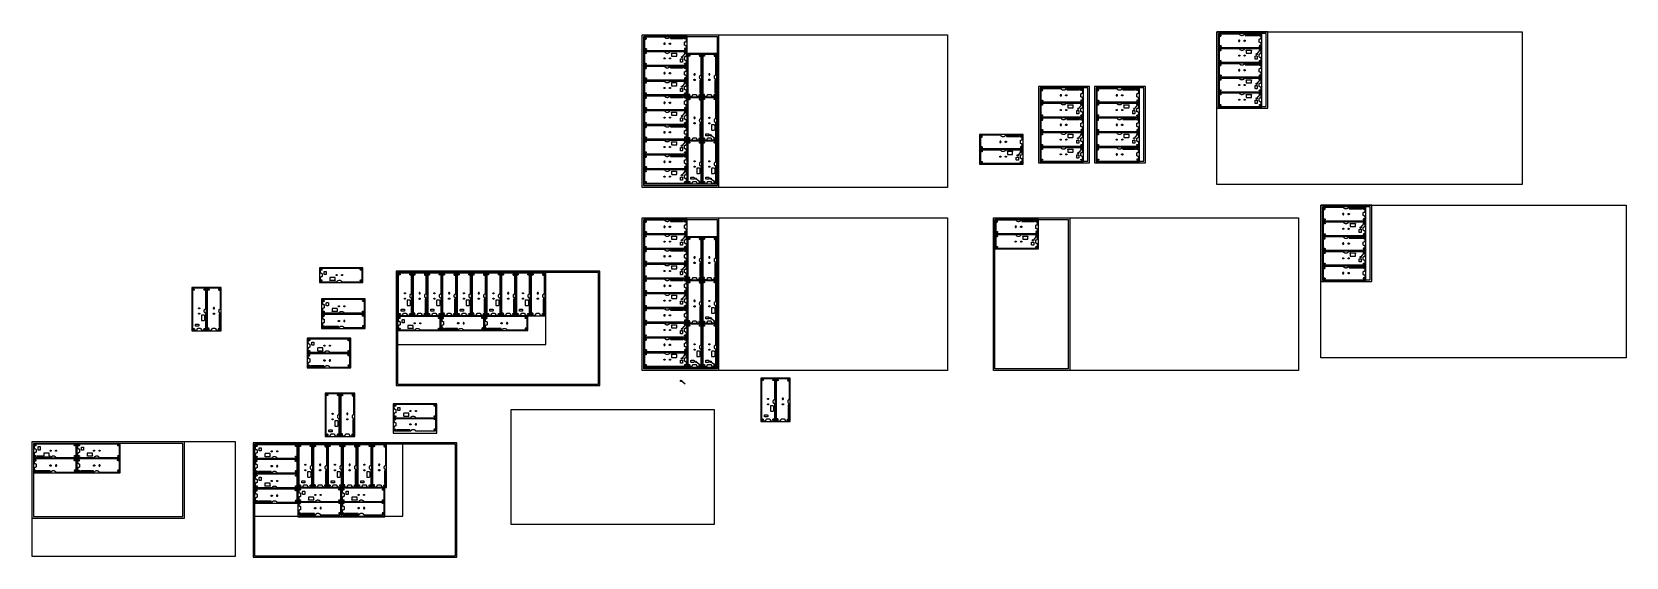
# Model space of a CAD drawing. Header units: millimetres. Extents: x 0 to 6370, y -460 to 1639.
import ezdxf

# ---------------------------------------------------------------- set-up
doc = ezdxf.new("R2010")
doc.units = ezdxf.units.MM
doc.layers.add('Default', color=7, linetype='Continuous', true_color=0x000000)
doc.layers.add('ESP', color=7, linetype='Continuous', true_color=0x000000)

msp = doc.modelspace()

# ---------------------------------------------------------------- linework, layer by layer
at = {"layer": 'Default', "color": 5}
for p, q in [((2447.6, 1612.6), (2447.6, 1569.9)), ((2607.7, 1586.7), (2607.7, 1595.8)), ((2615.2, 1603.9), (2615.2, 1612.6)), ((4743.7, 1624.4), (4743.7, 1581.7)), ((4903.9, 1598.5), (4903.9, 1607.6)), ((4911.4, 1615.7), (4911.4, 1624.4)), ((2447.6, 1553.6), (2447.6, 1510.9)), ((2607.7, 1527.7), (2607.7, 1536.8)), ((2615.2, 1569.9), (2615.2, 1578.6)), ((2615.2, 1544.9), (2615.2, 1553.6)), ((2669.1, 1548.6), (2626.4, 1548.6)), ((2728.1, 1548.6), (2685.4, 1548.6)), ((4743.7, 1565.4), (4743.7, 1522.7)), ((4903.9, 1539.5), (4903.9, 1548.6)), ((4911.4, 1581.7), (4911.4, 1590.4)), ((4911.4, 1556.7), (4911.4, 1565.4)), ((4911.4, 1522.7), (4911.4, 1531.4)), ((2447.6, 1494.6), (2447.6, 1451.9)), ((2607.7, 1468.7), (2607.7, 1477.8)), ((2615.2, 1510.9), (2615.2, 1519.6)), ((2615.2, 1485.9), (2615.2, 1494.6)), ((4743.7, 1506.4), (4743.7, 1463.7)), ((4903.9, 1480.5), (4903.9, 1489.6)), ((4911.4, 1497.7), (4911.4, 1506.4)), ((4911.4, 1463.7), (4911.4, 1472.4)), ((2447.6, 1435.6), (2447.6, 1392.9)), ((2607.7, 1409.7), (2607.7, 1418.8)), ((2615.2, 1451.9), (2615.2, 1460.6)), ((2615.2, 1426.9), (2615.2, 1435.6)), ((2615.2, 1392.9), (2615.2, 1401.6)), ((4031, 1406.4), (4031, 1363.7)), ((4198.6, 1397.7), (4198.6, 1406.4)), ((4254.6, 1406.4), (4254.6, 1363.7)), ((4422.2, 1397.7), (4422.2, 1406.4)), ((4743.7, 1447.4), (4743.7, 1404.7)), ((4903.9, 1421.5), (4903.9, 1430.6)), ((4911.4, 1438.7), (4911.4, 1447.4)), ((4911.4, 1404.7), (4911.4, 1413.4)), ((2447.6, 1376.6), (2447.6, 1333.9)), ((2607.7, 1350.7), (2607.7, 1359.8)), ((2615.2, 1367.9), (2615.2, 1376.6)), ((2615.2, 1333.9), (2615.2, 1342.6)), ((2626.4, 1381), (2635.1, 1381)), ((2669.1, 1375), (2626.4, 1375)), ((2643.2, 1388.5), (2652.2, 1388.5)), ((2660.4, 1381), (2669.1, 1381)), ((2685.4, 1381), (2694.1, 1381)), ((2728.1, 1375), (2685.4, 1375)), ((2702.2, 1388.5), (2711.2, 1388.5)), ((2719.4, 1381), (2728.1, 1381)), ((4031, 1347.4), (4031, 1304.7)), ((4191.1, 1380.5), (4191.1, 1389.5)), ((4198.6, 1363.7), (4198.6, 1372.4)), ((4198.6, 1338.7), (4198.6, 1347.4)), ((4254.6, 1347.4), (4254.6, 1304.7)), ((4414.7, 1380.5), (4414.7, 1389.5)), ((4422.2, 1363.7), (4422.2, 1372.4)), ((4422.2, 1338.7), (4422.2, 1347.4)), ((4743.7, 1388.4), (4743.7, 1345.7)), ((4903.9, 1362.5), (4903.9, 1371.6)), ((4911.4, 1379.7), (4911.4, 1388.4)), ((4911.4, 1345.7), (4911.4, 1354.4)), ((2447.6, 1317.6), (2447.6, 1274.9)), ((2607.7, 1291.7), (2607.7, 1300.8)), ((2615.2, 1308.9), (2615.2, 1317.6)), ((2615.2, 1274.9), (2615.2, 1283.6)), ((4031, 1288.4), (4031, 1245.7)), ((4191.1, 1321.5), (4191.1, 1330.5)), ((4198.6, 1304.7), (4198.6, 1313.4)), ((4198.6, 1279.7), (4198.6, 1288.4)), ((4254.6, 1288.4), (4254.6, 1245.7)), ((4414.7, 1321.5), (4414.7, 1330.5)), ((4422.2, 1304.7), (4422.2, 1313.4)), ((4422.2, 1279.7), (4422.2, 1288.4)), ((2447.6, 1258.6), (2447.6, 1215.9)), ((2607.7, 1232.7), (2607.7, 1241.8)), ((2615.2, 1249.9), (2615.2, 1258.6)), ((2615.2, 1215.9), (2615.2, 1224.6)), ((2643.2, 1214.9), (2652.2, 1214.9)), ((2702.2, 1214.9), (2711.2, 1214.9)), ((3789.5, 1220.2), (3789.5, 1177.5)), ((3957.2, 1211.5), (3957.2, 1220.2)), ((4031, 1229.4), (4031, 1186.7)), ((4191.1, 1262.5), (4191.1, 1271.5)), ((4191.1, 1203.5), (4191.1, 1212.5)), ((4198.6, 1245.7), (4198.6, 1254.4)), ((4198.6, 1220.7), (4198.6, 1229.4)), ((4254.6, 1229.4), (4254.6, 1186.7)), ((4414.7, 1262.5), (4414.7, 1271.5)), ((4414.7, 1203.5), (4414.7, 1212.5)), ((4422.2, 1245.7), (4422.2, 1254.4)), ((4422.2, 1220.7), (4422.2, 1229.4)), ((2447.6, 1199.6), (2447.6, 1156.9)), ((2607.7, 1173.7), (2607.7, 1182.8)), ((2615.2, 1190.9), (2615.2, 1199.6)), ((2615.2, 1156.9), (2615.2, 1165.6)), ((2626.4, 1207.4), (2635.1, 1207.4)), ((2669.1, 1201.4), (2626.4, 1201.4)), ((2660.4, 1207.4), (2669.1, 1207.4)), ((2685.4, 1207.4), (2694.1, 1207.4)), ((2728.1, 1201.4), (2685.4, 1201.4)), ((2719.4, 1207.4), (2728.1, 1207.4)), ((3789.5, 1161.2), (3789.5, 1118.5)), ((3949.7, 1194.3), (3949.7, 1203.4)), ((3957.2, 1177.5), (3957.2, 1186.2)), ((3957.2, 1152.5), (3957.2, 1161.2)), ((4031, 1170.4), (4031, 1127.7)), ((4191.1, 1144.5), (4191.1, 1153.5)), ((4198.6, 1186.7), (4198.6, 1195.4)), ((4198.6, 1161.7), (4198.6, 1170.4)), ((4254.6, 1170.4), (4254.6, 1127.7)), ((4414.7, 1144.5), (4414.7, 1153.5)), ((4422.2, 1186.7), (4422.2, 1195.4)), ((4422.2, 1161.7), (4422.2, 1170.4)), ((2447.6, 1140.6), (2447.6, 1097.9)), ((2607.7, 1114.7), (2607.7, 1123.8)), ((2615.2, 1131.9), (2615.2, 1140.6)), ((2615.2, 1097.9), (2615.2, 1106.6)), ((3949.7, 1135.3), (3949.7, 1144.4)), ((3957.2, 1118.5), (3957.2, 1127.2)), ((4198.6, 1127.7), (4198.6, 1136.4)), ((4422.2, 1127.7), (4422.2, 1136.4)), ((2447.6, 1081.6), (2447.6, 1038.9)), ((2607.7, 1055.7), (2607.7, 1064.8)), ((2615.2, 1072.9), (2615.2, 1081.6)), ((2615.2, 1038.9), (2615.2, 1047.6)), ((2626.4, 1033.7), (2635.1, 1033.7)), ((2643.2, 1041.2), (2652.2, 1041.2)), ((2660.4, 1033.7), (2669.1, 1033.7)), ((2685.4, 1033.7), (2694.1, 1033.7)), ((2702.2, 1041.2), (2711.2, 1041.2)), ((2719.4, 1033.7), (2728.1, 1033.7)), ((5159.4, 931.8), (5159.4, 889.1)), ((5319.6, 905.9), (5319.6, 915)), ((5327.1, 923.1), (5327.1, 931.8)), ((5327.1, 889.1), (5327.1, 897.8)), ((3850.9, 881), (3850.9, 838.3)), ((4011, 855.2), (4011, 864.2)), ((4018.5, 872.3), (4018.5, 881)), ((4018.5, 838.3), (4018.5, 847)), ((5159.4, 872.8), (5159.4, 830.1)), ((5319.6, 846.9), (5319.6, 856)), ((5327.1, 864.1), (5327.1, 872.8)), ((5327.1, 830.1), (5327.1, 838.8)), ((2669.1, 817.1), (2626.4, 817.1)), ((2728.1, 817.1), (2685.4, 817.1)), ((3850.9, 822), (3850.9, 779.3)), ((4011, 796.2), (4011, 805.2)), ((4018.5, 813.3), (4018.5, 822)), ((4018.5, 779.3), (4018.5, 788)), ((5159.4, 813.8), (5159.4, 771.1)), ((5319.6, 787.9), (5319.6, 797)), ((5327.1, 805.1), (5327.1, 813.8)), ((5327.1, 771.1), (5327.1, 779.8)), ((2447.6, 763), (2447.6, 720.3)), ((2447.6, 704), (2447.6, 661.3)), ((2607.7, 737.2), (2607.7, 746.2)), ((2615.2, 754.3), (2615.2, 763)), ((2615.2, 720.3), (2615.2, 729)), ((2615.2, 695.3), (2615.2, 704)), ((5159.4, 754.8), (5159.4, 712.1)), ((5319.6, 728.9), (5319.6, 738)), ((5327.1, 746.1), (5327.1, 754.8)), ((5327.1, 712.1), (5327.1, 720.8)), ((1151.7, 687.8), (1151.7, 679.1)), ((1151.7, 653.8), (1151.7, 645.1)), ((1159.2, 671), (1159.2, 662)), ((1319.4, 645.1), (1319.4, 687.8)), ((1511.7, 674.1), (1469, 674.1)), ((1570.7, 674.1), (1528, 674.1)), ((1629.7, 674.1), (1587, 674.1)), ((1688.7, 674.1), (1646, 674.1)), ((1747.7, 674.1), (1705, 674.1)), ((1806.7, 674.1), (1764, 674.1)), ((1865.7, 674.1), (1823, 674.1)), ((1924.7, 674.1), (1882, 674.1)), ((1983.7, 674.1), (1941, 674.1)), ((2042.7, 674.1), (2000, 674.1)), ((2447.6, 645), (2447.6, 602.3)), ((2607.7, 678.2), (2607.7, 687.2)), ((2615.2, 661.3), (2615.2, 670)), ((2615.2, 636.3), (2615.2, 645)), ((2626.4, 649.5), (2635.1, 649.5)), ((2669.1, 643.5), (2626.4, 643.5)), ((2643.2, 657), (2652.2, 657)), ((2660.4, 649.5), (2669.1, 649.5)), ((2685.4, 649.5), (2694.1, 649.5)), ((2728.1, 643.5), (2685.4, 643.5)), ((2702.2, 657), (2711.2, 657)), ((2719.4, 649.5), (2728.1, 649.5)), ((5159.4, 695.8), (5159.4, 653.1)), ((5319.6, 669.9), (5319.6, 679)), ((5327.1, 687.1), (5327.1, 695.8)), ((5327.1, 653.1), (5327.1, 661.8)), ((689.7, 614), (647, 614)), ((748.7, 614), (706, 614)), ((2447.6, 586), (2447.6, 543.3)), ((2607.7, 619.2), (2607.7, 628.2)), ((2615.2, 602.3), (2615.2, 611)), ((2615.2, 577.3), (2615.2, 586)), ((1160.8, 563.4), (1160.8, 554.7)), ((1160.8, 529.4), (1160.8, 520.7)), ((1168.3, 546.6), (1168.3, 537.5)), ((1328.4, 520.7), (1328.4, 563.4)), ((1485.8, 514), (1494.8, 514)), ((1544.8, 514), (1553.8, 514)), ((1603.8, 514), (1612.8, 514)), ((1662.8, 514), (1671.8, 514)), ((1721.8, 514), (1730.8, 514)), ((1780.8, 514), (1789.8, 514)), ((1839.8, 514), (1848.8, 514)), ((1898.8, 514), (1907.8, 514)), ((1957.8, 514), (1966.8, 514)), ((2016.8, 514), (2025.8, 514)), ((2447.6, 527), (2447.6, 484.3)), ((2607.7, 560.2), (2607.7, 569.2)), ((2607.7, 501.2), (2607.7, 510.2)), ((2615.2, 543.3), (2615.2, 552)), ((2615.2, 518.3), (2615.2, 527)), ((647, 446.4), (655.7, 446.4)), ((663.8, 453.9), (672.8, 453.9)), ((681, 446.4), (689.7, 446.4)), ((706, 446.4), (714.7, 446.4)), ((722.8, 453.9), (731.8, 453.9)), ((740, 446.4), (748.7, 446.4)), ((1160.8, 504.4), (1160.8, 495.7)), ((1160.8, 470.4), (1160.8, 461.7)), ((1168.3, 487.6), (1168.3, 478.5)), ((1328.4, 461.7), (1328.4, 504.4)), ((1463.8, 495.3), (1463.8, 486.7)), ((1463.8, 461.3), (1463.8, 452.7)), ((1469, 506.5), (1477.7, 506.5)), ((1471.3, 478.5), (1471.3, 469.5)), ((1503, 506.5), (1511.7, 506.5)), ((1528, 506.5), (1536.7, 506.5)), ((1562, 506.5), (1570.7, 506.5)), ((1587, 506.5), (1595.7, 506.5)), ((1621, 506.5), (1629.7, 506.5)), ((1631.4, 452.7), (1631.4, 495.3)), ((1637.4, 495.3), (1637.4, 486.7)), ((1637.4, 461.3), (1637.4, 452.7)), ((1644.9, 478.5), (1644.9, 469.5)), ((1646, 506.5), (1654.7, 506.5)), ((1680, 506.5), (1688.7, 506.5)), ((1705, 506.5), (1713.7, 506.5)), ((1739, 506.5), (1747.7, 506.5)), ((1764, 506.5), (1772.7, 506.5)), ((1798, 506.5), (1806.7, 506.5)), ((1805.1, 452.7), (1805.1, 495.3)), ((1811.1, 495.3), (1811.1, 486.7)), ((1811.1, 461.3), (1811.1, 452.7)), ((1818.6, 478.5), (1818.6, 469.5)), ((1823, 506.5), (1831.7, 506.5)), ((1857, 506.5), (1865.7, 506.5)), ((1882, 506.5), (1890.7, 506.5)), ((1916, 506.5), (1924.7, 506.5)), ((1941, 506.5), (1949.7, 506.5)), ((1975, 506.5), (1983.7, 506.5)), ((1978.7, 452.7), (1978.7, 495.3)), ((2000, 506.5), (2008.7, 506.5)), ((2034, 506.5), (2042.7, 506.5)), ((2447.6, 468), (2447.6, 425.3)), ((2607.7, 442.2), (2607.7, 451.2)), ((2615.2, 484.3), (2615.2, 493)), ((2615.2, 459.3), (2615.2, 468)), ((2626.4, 475.8), (2635.1, 475.8)), ((2669.1, 469.8), (2626.4, 469.8)), ((2643.2, 483.3), (2652.2, 483.3)), ((2660.4, 475.8), (2669.1, 475.8)), ((2685.4, 475.8), (2694.1, 475.8)), ((2728.1, 469.8), (2685.4, 469.8)), ((2702.2, 483.3), (2711.2, 483.3)), ((2719.4, 475.8), (2728.1, 475.8)), ((1103.1, 405.9), (1103.1, 397.2)), ((1110.6, 389.1), (1110.6, 380)), ((1270.7, 363.2), (1270.7, 405.9)), ((2447.6, 409), (2447.6, 366.3)), ((2607.7, 383.2), (2607.7, 392.2)), ((2615.2, 425.3), (2615.2, 434)), ((2615.2, 400.3), (2615.2, 409)), ((1103.1, 371.9), (1103.1, 363.2)), ((1103.1, 346.9), (1103.1, 338.2)), ((1110.6, 330.1), (1110.6, 321)), ((1270.7, 304.2), (1270.7, 346.9)), ((2447.6, 350), (2447.6, 307.3)), ((2607.7, 324.2), (2607.7, 333.2)), ((2615.2, 366.3), (2615.2, 375)), ((2615.2, 341.3), (2615.2, 350)), ((1103.1, 312.9), (1103.1, 304.2)), ((2615.2, 307.3), (2615.2, 316)), ((2626.4, 302.2), (2635.1, 302.2)), ((2643.2, 309.7), (2652.2, 309.7)), ((2660.4, 302.2), (2669.1, 302.2)), ((2685.4, 302.2), (2694.1, 302.2)), ((2702.2, 309.7), (2711.2, 309.7)), ((2719.4, 302.2), (2728.1, 302.2)), ((1222.7, 192.1), (1180, 192.1)), ((1281.7, 192.1), (1239, 192.1)), ((2963, 252), (2920.3, 252)), ((3022, 252), (2979.3, 252)), ((1446.7, 144.5), (1446.7, 135.8)), ((1454.2, 127.7), (1454.2, 118.6)), ((1614.3, 101.8), (1614.3, 144.5)), ((1446.7, 110.5), (1446.7, 101.8)), ((1446.7, 91.5), (1446.7, 82.8)), ((1454.2, 74.7), (1454.2, 65.6)), ((1614.3, 48.8), (1614.3, 91.5)), ((2920.3, 84.3), (2929, 84.3)), ((2937.1, 91.8), (2946.2, 91.8)), ((2954.3, 84.3), (2963, 84.3)), ((2979.3, 84.3), (2988, 84.3)), ((2996.1, 91.8), (3005.2, 91.8)), ((3013.3, 84.3), (3022, 84.3)), ((1180, 24.4), (1188.7, 24.4)), ((1196.8, 32), (1205.9, 32)), ((1214, 24.4), (1222.7, 24.4)), ((1239, 24.4), (1247.7, 24.4)), ((1255.8, 32), (1264.9, 32)), ((1273, 24.4), (1281.7, 24.4)), ((1446.7, 57.5), (1446.7, 48.8)), ((182.6, -14.2), (182.6, -22.8)), ((182.6, -48.2), (182.6, -56.8)), ((190.1, -31), (190.1, -40)), ((350.3, -56.8), (350.3, -14.2)), ((1114, -11.5), (1071.3, -11.5)), ((1173, -11.5), (1130.3, -11.5)), ((1232, -11.5), (1189.3, -11.5)), ((1291, -11.5), (1248.3, -11.5)), ((1350, -11.5), (1307.3, -11.5)), ((1409, -11.5), (1366.3, -11.5)), ((182.6, -73.2), (182.6, -81.8)), ((182.6, -107.2), (182.6, -115.8)), ((190.1, -90), (190.1, -99)), ((350.3, -115.8), (350.3, -73.2)), ((892.5, -134.7), (892.5, -143.3)), ((892.5, -168.7), (892.5, -177.3)), ((900, -151.5), (900, -160.5)), ((1060.1, -177.3), (1060.1, -134.7)), ((1066.1, -190.3), (1066.1, -199)), ((1071.3, -179.1), (1080, -179.1)), ((1088.1, -171.6), (1097.2, -171.6)), ((1105.3, -179.1), (1114, -179.1)), ((1130.3, -179.1), (1139, -179.1)), ((1147.1, -171.6), (1156.2, -171.6)), ((1164.3, -179.1), (1173, -179.1)), ((1189.3, -179.1), (1198, -179.1)), ((1206.1, -171.6), (1215.2, -171.6)), ((1223.3, -179.1), (1232, -179.1)), ((1233.8, -233), (1233.8, -190.3)), ((1239.8, -190.3), (1239.8, -199)), ((1248.3, -179.1), (1257, -179.1)), ((1265.1, -171.6), (1274.2, -171.6)), ((1282.3, -179.1), (1291, -179.1)), ((1307.3, -179.1), (1316, -179.1)), ((1324.1, -171.6), (1333.2, -171.6)), ((1341.3, -179.1), (1350, -179.1)), ((1366.3, -179.1), (1375, -179.1)), ((1383.1, -171.6), (1392.2, -171.6)), ((1400.3, -179.1), (1409, -179.1)), ((1407.4, -233), (1407.4, -190.3)), ((892.5, -193.7), (892.5, -202.3)), ((892.5, -227.7), (892.5, -236.3)), ((900, -210.5), (900, -219.5)), ((1060.1, -236.3), (1060.1, -193.7)), ((1066.1, -224.3), (1066.1, -233)), ((1066.1, -243.3), (1066.1, -252)), ((1073.6, -207.1), (1073.6, -216.2)), ((1233.8, -286), (1233.8, -243.3)), ((1239.8, -224.3), (1239.8, -233)), ((1239.8, -243.3), (1239.8, -252)), ((1247.3, -207.1), (1247.3, -216.2)), ((1407.4, -286), (1407.4, -243.3)), ((1066.1, -277.3), (1066.1, -286)), ((1073.6, -260.1), (1073.6, -269.2)), ((1239.8, -277.3), (1239.8, -286)), ((1247.3, -260.1), (1247.3, -269.2))]:
    msp.add_line(p, q, dxfattribs=at)
at = {"layer": 'Default', "color": 1}
for p, q in [((2555.4, 1552.1), (2555.4, 1542.7)), ((2556.9, 1541.2), (2575.1, 1541.2)), ((2576.6, 1542.7), (2576.6, 1552.1)), ((2592.7, 1530.4), (2598.1, 1530.4)), ((4851.6, 1563.9), (4851.6, 1554.5)), ((4853.1, 1553), (4871.2, 1553)), ((4872.7, 1554.5), (4872.7, 1563.9)), ((4888.9, 1542.2), (4894.3, 1542.2)), ((2555.4, 1434.1), (2555.4, 1424.7)), ((2556.9, 1423.2), (2575.1, 1423.2)), ((2576.6, 1424.7), (2576.6, 1434.1)), ((2592.7, 1412.4), (2598.1, 1412.4)), ((4851.6, 1445.9), (4851.6, 1436.5)), ((4853.1, 1435), (4871.2, 1435)), ((4872.7, 1436.5), (4872.7, 1445.9)), ((4888.9, 1424.2), (4894.3, 1424.2)), ((4138.8, 1345.9), (4138.8, 1336.4)), ((4160, 1336.4), (4160, 1345.9)), ((4362.4, 1345.9), (4362.4, 1336.4)), ((4383.6, 1336.4), (4383.6, 1345.9)), ((4851.6, 1386.9), (4851.6, 1377.5)), ((4853.1, 1376), (4871.2, 1376)), ((4872.7, 1377.5), (4872.7, 1386.9)), ((4888.9, 1365.2), (4894.3, 1365.2)), ((2555.4, 1316.1), (2555.4, 1306.7)), ((2556.9, 1305.2), (2575.1, 1305.2)), ((2576.6, 1306.7), (2576.6, 1316.1)), ((2592.7, 1294.4), (2598.1, 1294.4)), ((4140.3, 1334.9), (4158.5, 1334.9)), ((4176.1, 1324.1), (4181.5, 1324.1)), ((4363.9, 1334.9), (4382.1, 1334.9)), ((4399.7, 1324.1), (4405.1, 1324.1)), ((2704.8, 1229.9), (2704.8, 1224.5)), ((2715.6, 1265.7), (2715.6, 1247.5)), ((2726.6, 1267.2), (2717.1, 1267.2)), ((2717.1, 1246), (2726.6, 1246)), ((4138.8, 1227.9), (4138.8, 1218.4)), ((4140.3, 1216.9), (4158.5, 1216.9)), ((4160, 1218.4), (4160, 1227.9)), ((4362.4, 1227.9), (4362.4, 1218.4)), ((4363.9, 1216.9), (4382.1, 1216.9)), ((4383.6, 1218.4), (4383.6, 1227.9)), ((2555.4, 1198.1), (2555.4, 1188.7)), ((2556.9, 1187.2), (2575.1, 1187.2)), ((2576.6, 1188.7), (2576.6, 1198.1)), ((2592.7, 1176.4), (2598.1, 1176.4)), ((3897.4, 1159.7), (3897.4, 1150.3)), ((3898.9, 1148.8), (3917, 1148.8)), ((3918.5, 1150.3), (3918.5, 1159.7)), ((4138.8, 1168.9), (4138.8, 1159.4)), ((4140.3, 1157.9), (4158.5, 1157.9)), ((4160, 1159.4), (4160, 1168.9)), ((4176.1, 1206.1), (4181.5, 1206.1)), ((4176.1, 1147.1), (4181.5, 1147.1)), ((4399.7, 1206.1), (4405.1, 1206.1)), ((2656.6, 1092), (2656.6, 1073.9)), ((2667.6, 1093.5), (2658.1, 1093.5)), ((2715.6, 1092), (2715.6, 1073.9)), ((2726.6, 1093.5), (2717.1, 1093.5)), ((3934.7, 1138), (3940.1, 1138)), ((2555.4, 1080.1), (2555.4, 1070.7)), ((2556.9, 1069.2), (2575.1, 1069.2)), ((2576.6, 1070.7), (2576.6, 1080.1)), ((2592.7, 1058.4), (2598.1, 1058.4)), ((2645.8, 1056.2), (2645.8, 1050.8)), ((2658.1, 1072.4), (2667.6, 1072.4)), ((2704.8, 1056.2), (2704.8, 1050.8)), ((2717.1, 1072.4), (2726.6, 1072.4)), ((5267.3, 871.3), (5267.3, 861.9)), ((5268.8, 860.4), (5286.9, 860.4)), ((5288.4, 861.9), (5288.4, 871.3)), ((5304.6, 849.6), (5310, 849.6)), ((3958.7, 820.5), (3958.7, 811.1)), ((3960.2, 809.6), (3978.4, 809.6)), ((3979.9, 811.1), (3979.9, 820.5)), ((3996, 798.8), (4001.4, 798.8)), ((2555.4, 702.5), (2555.4, 693.1)), ((2576.6, 693.1), (2576.6, 702.5)), ((5267.3, 753.3), (5267.3, 743.9)), ((5268.8, 742.4), (5286.9, 742.4)), ((5288.4, 743.9), (5288.4, 753.3)), ((5304.6, 731.6), (5310, 731.6)), ((1174.2, 668.4), (1168.8, 668.4)), ((1190.4, 656.1), (1190.4, 646.6)), ((1210, 657.6), (1191.9, 657.6)), ((1211.5, 646.6), (1211.5, 656.1)), ((2556.9, 691.6), (2575.1, 691.6)), ((2592.7, 680.8), (2598.1, 680.8)), ((2555.4, 584.5), (2555.4, 575.1)), ((2556.9, 573.6), (2575.1, 573.6)), ((2576.6, 575.1), (2576.6, 584.5)), ((1183.3, 543.9), (1177.9, 543.9)), ((1199.4, 531.6), (1199.4, 522.2)), ((1219.1, 533.1), (1200.9, 533.1)), ((1220.6, 522.2), (1220.6, 531.6)), ((1488.4, 529), (1488.4, 523.6)), ((1499.2, 564.8), (1499.2, 546.6)), ((1510.2, 566.3), (1500.7, 566.3)), ((1500.7, 545.1), (1510.2, 545.1)), ((1606.4, 529), (1606.4, 523.6)), ((1617.2, 564.8), (1617.2, 546.6)), ((1628.2, 566.3), (1618.7, 566.3)), ((1618.7, 545.1), (1628.2, 545.1)), ((1724.4, 529), (1724.4, 523.6)), ((1735.2, 564.8), (1735.2, 546.6)), ((1746.2, 566.3), (1736.7, 566.3)), ((1736.7, 545.1), (1746.2, 545.1)), ((1842.4, 529), (1842.4, 523.6)), ((1853.2, 564.8), (1853.2, 546.6)), ((1864.2, 566.3), (1854.7, 566.3)), ((1854.7, 545.1), (1864.2, 545.1)), ((1960.4, 529), (1960.4, 523.6)), ((1971.2, 564.8), (1971.2, 546.6)), ((1982.2, 566.3), (1972.7, 566.3)), ((1972.7, 545.1), (1982.2, 545.1)), ((2592.7, 562.8), (2598.1, 562.8)), ((2715.6, 534.1), (2715.6, 516)), ((2726.6, 535.6), (2717.1, 535.6)), ((2717.1, 514.5), (2726.6, 514.5)), ((666.4, 468.9), (666.4, 463.5)), ((677.3, 504.7), (677.3, 486.5)), ((688.2, 506.2), (678.8, 506.2)), ((678.8, 485), (688.2, 485)), ((1486.3, 475.9), (1480.9, 475.9)), ((1502.4, 463.6), (1502.4, 454.2)), ((1522.1, 465.1), (1503.9, 465.1)), ((1523.6, 454.2), (1523.6, 463.6)), ((2555.4, 466.5), (2555.4, 457.1)), ((2556.9, 455.6), (2575.1, 455.6)), ((2576.6, 457.1), (2576.6, 466.5)), ((2704.8, 498.3), (2704.8, 492.9)), ((1125.5, 386.4), (1120.1, 386.4)), ((2592.7, 444.8), (2598.1, 444.8)), ((1141.7, 374.1), (1141.7, 364.7)), ((1161.4, 375.6), (1143.2, 375.6)), ((1162.9, 364.7), (1162.9, 374.1)), ((2555.4, 348.5), (2555.4, 339.1)), ((2556.9, 337.6), (2575.1, 337.6)), ((2576.6, 339.1), (2576.6, 348.5)), ((2592.7, 326.8), (2598.1, 326.8)), ((2645.8, 324.7), (2645.8, 319.3)), ((2656.6, 360.5), (2656.6, 342.3)), ((2667.6, 362), (2658.1, 362)), ((2658.1, 340.8), (2667.6, 340.8)), ((2704.8, 324.7), (2704.8, 319.3)), ((2715.6, 360.5), (2715.6, 342.3)), ((2726.6, 362), (2717.1, 362)), ((2717.1, 340.8), (2726.6, 340.8)), ((2950.6, 142.6), (2950.6, 124.5)), ((2961.5, 144.1), (2952.1, 144.1)), ((1210.3, 82.7), (1210.3, 64.6)), ((1221.2, 84.2), (1211.8, 84.2)), ((1469.1, 125), (1463.7, 125)), ((1485.3, 112.7), (1485.3, 103.3)), ((1505, 114.2), (1486.8, 114.2)), ((1506.5, 103.3), (1506.5, 112.7)), ((2939.8, 106.8), (2939.8, 101.4)), ((2952.1, 123), (2961.5, 123)), ((1199.5, 46.9), (1199.5, 41.5)), ((1211.8, 63.1), (1221.2, 63.1)), ((205.1, -33.6), (199.7, -33.6)), ((221.3, -45.9), (221.3, -55.3)), ((240.9, -44.4), (222.8, -44.4)), ((242.4, -55.3), (242.4, -45.9)), ((1101.6, -120.8), (1101.6, -139)), ((1112.5, -119.3), (1103.1, -119.3)), ((1219.6, -120.8), (1219.6, -139)), ((1230.5, -119.3), (1221.1, -119.3)), ((1337.6, -120.8), (1337.6, -139)), ((1348.5, -119.3), (1339.1, -119.3)), ((915, -154.1), (909.6, -154.1)), ((931.1, -166.4), (931.1, -175.8)), ((950.8, -164.9), (932.6, -164.9)), ((952.3, -175.8), (952.3, -166.4)), ((1090.8, -156.6), (1090.8, -162)), ((1103.1, -140.5), (1112.5, -140.5)), ((1208.8, -156.6), (1208.8, -162)), ((1221.1, -140.5), (1230.5, -140.5)), ((1326.8, -156.6), (1326.8, -162)), ((1339.1, -140.5), (1348.5, -140.5)), ((1088.6, -209.8), (1083.2, -209.8)), ((1104.8, -222.1), (1104.8, -231.5)), ((1124.4, -220.6), (1106.3, -220.6)), ((1125.9, -231.5), (1125.9, -222.1)), ((1262.3, -209.8), (1256.9, -209.8)), ((1278.4, -222.1), (1278.4, -231.5)), ((1298.1, -220.6), (1279.9, -220.6)), ((1299.6, -231.5), (1299.6, -222.1))]:
    msp.add_line(p, q, dxfattribs=at)
at = {"layer": 'Default', "color": 7}
for p, q in [((2447.6, 881), (2447.6, 838.3)), ((2607.7, 855.2), (2607.7, 864.2)), ((2615.2, 872.3), (2615.2, 881)), ((2615.2, 838.3), (2615.2, 847)), ((2447.6, 822), (2447.6, 779.3)), ((2555.4, 820.5), (2555.4, 811.1)), ((2556.9, 809.6), (2575.1, 809.6)), ((2576.6, 811.1), (2576.6, 820.5)), ((2592.7, 798.8), (2598.1, 798.8)), ((2607.7, 796.2), (2607.7, 805.2)), ((2615.2, 813.3), (2615.2, 822)), ((2615.2, 779.3), (2615.2, 788)), ((9, -14.2), (9, -22.8)), ((9, -48.2), (9, -56.8)), ((16.5, -31), (16.5, -40)), ((31.5, -33.6), (26.1, -33.6)), ((47.6, -45.9), (47.6, -55.3)), ((67.3, -44.4), (49.1, -44.4)), ((68.8, -55.3), (68.8, -45.9)), ((176.6, -56.8), (176.6, -14.2)), ((892.5, -16.7), (892.5, -25.3)), ((892.5, -50.7), (892.5, -59.3)), ((900, -33.5), (900, -42.5)), ((915, -36.1), (909.6, -36.1)), ((931.1, -48.4), (931.1, -57.8)), ((950.8, -46.9), (932.6, -46.9)), ((952.3, -57.8), (952.3, -48.4)), ((1060.1, -59.3), (1060.1, -16.7)), ((9, -73.2), (9, -81.8)), ((9, -107.2), (9, -115.8)), ((16.5, -90), (16.5, -99)), ((176.6, -115.8), (176.6, -73.2)), ((892.5, -75.7), (892.5, -84.3)), ((892.5, -109.7), (892.5, -118.3)), ((900, -92.5), (900, -101.5)), ((1060.1, -118.3), (1060.1, -75.7))]:
    msp.add_line(p, q, dxfattribs=at)
at = {"layer": 'Default', "color": 5}
for points in [[(2527.6, 1617.7), (2452.7, 1617.7)], [(2610.1, 1617.7), (2549.4, 1617.7)], [(4823.7, 1629.5), (4748.9, 1629.5)], [(4906.2, 1629.5), (4845.6, 1629.5)], [(2452.7, 1564.7), (2610.1, 1564.7)], [(2527.6, 1558.7), (2452.7, 1558.7)], [(2610.1, 1558.7), (2549.4, 1558.7)], [(2621.2, 1543.5), (2621.2, 1386.2)], [(2674.2, 1468.6), (2674.2, 1543.5)], [(2680.2, 1543.5), (2680.2, 1386.2)], [(2733.2, 1468.6), (2733.2, 1543.5)], [(4748.9, 1576.5), (4906.2, 1576.5)], [(4823.7, 1570.5), (4748.9, 1570.5)], [(4906.2, 1570.5), (4845.6, 1570.5)], [(2452.7, 1505.7), (2610.1, 1505.7)], [(2527.6, 1499.7), (2452.7, 1499.7)], [(2610.1, 1499.7), (2549.4, 1499.7)], [(4748.9, 1517.5), (4906.2, 1517.5)], [(4823.7, 1511.5), (4748.9, 1511.5)], [(4906.2, 1511.5), (4845.6, 1511.5)], [(2452.7, 1446.7), (2610.1, 1446.7)], [(2527.6, 1440.7), (2452.7, 1440.7)], [(2610.1, 1440.7), (2549.4, 1440.7)], [(2674.2, 1386.2), (2674.2, 1446.8)], [(2733.2, 1386.2), (2733.2, 1446.8)], [(4111, 1411.5), (4036.2, 1411.5)], [(4193.5, 1411.5), (4132.8, 1411.5)], [(4334.6, 1411.5), (4259.7, 1411.5)], [(4417, 1411.5), (4356.4, 1411.5)], [(4748.9, 1458.5), (4906.2, 1458.5)], [(4823.7, 1452.5), (4748.9, 1452.5)], [(4906.2, 1452.5), (4845.6, 1452.5)], [(2452.7, 1387.7), (2610.1, 1387.7)], [(2527.6, 1381.7), (2452.7, 1381.7)], [(2610.1, 1381.7), (2549.4, 1381.7)], [(2621.2, 1369.8), (2621.2, 1212.5)], [(2674.2, 1295), (2674.2, 1369.8)], [(2680.2, 1369.8), (2680.2, 1212.5)], [(2733.2, 1295), (2733.2, 1369.8)], [(4036.2, 1358.5), (4193.5, 1358.5)], [(4111, 1352.5), (4036.2, 1352.5)], [(4193.5, 1352.5), (4132.8, 1352.5)], [(4259.7, 1358.5), (4417, 1358.5)], [(4334.6, 1352.5), (4259.7, 1352.5)], [(4417, 1352.5), (4356.4, 1352.5)], [(4748.9, 1399.5), (4906.2, 1399.5)], [(4823.7, 1393.5), (4748.9, 1393.5)], [(4748.9, 1340.5), (4906.2, 1340.5)], [(4906.2, 1393.5), (4845.6, 1393.5)], [(2452.7, 1328.7), (2610.1, 1328.7)], [(2527.6, 1322.7), (2452.7, 1322.7)], [(2610.1, 1322.7), (2549.4, 1322.7)], [(4036.2, 1299.5), (4193.5, 1299.5)], [(4111, 1293.5), (4036.2, 1293.5)], [(4193.5, 1293.5), (4132.8, 1293.5)], [(4259.7, 1299.5), (4417, 1299.5)], [(4334.6, 1293.5), (4259.7, 1293.5)], [(4417, 1293.5), (4356.4, 1293.5)], [(2452.7, 1269.7), (2610.1, 1269.7)], [(2527.6, 1263.7), (2452.7, 1263.7)], [(2452.7, 1210.7), (2610.1, 1210.7)], [(2610.1, 1263.7), (2549.4, 1263.7)], [(2674.2, 1212.5), (2674.2, 1273.2)], [(2733.2, 1212.5), (2733.2, 1273.2)], [(3869.5, 1225.4), (3794.7, 1225.4)], [(3952, 1225.4), (3891.4, 1225.4)], [(4036.2, 1240.5), (4193.5, 1240.5)], [(4111, 1234.5), (4036.2, 1234.5)], [(4193.5, 1234.5), (4132.8, 1234.5)], [(4259.7, 1240.5), (4417, 1240.5)], [(4334.6, 1234.5), (4259.7, 1234.5)], [(4417, 1234.5), (4356.4, 1234.5)], [(2527.6, 1204.7), (2452.7, 1204.7)], [(2452.7, 1151.7), (2610.1, 1151.7)], [(2610.1, 1204.7), (2549.4, 1204.7)], [(2621.2, 1196.2), (2621.2, 1038.9)], [(2674.2, 1121.4), (2674.2, 1196.2)], [(2680.2, 1196.2), (2680.2, 1038.9)], [(2733.2, 1121.4), (2733.2, 1196.2)], [(3794.7, 1172.4), (3952, 1172.4)], [(3869.5, 1166.4), (3794.7, 1166.4)], [(3952, 1166.4), (3891.4, 1166.4)], [(4036.2, 1181.5), (4193.5, 1181.5)], [(4111, 1175.5), (4036.2, 1175.5)], [(4193.5, 1175.5), (4132.8, 1175.5)], [(4259.7, 1181.5), (4417, 1181.5)], [(4334.6, 1175.5), (4259.7, 1175.5)], [(4417, 1175.5), (4356.4, 1175.5)], [(2527.6, 1145.7), (2452.7, 1145.7)], [(2452.7, 1092.7), (2610.1, 1092.7)], [(2527.6, 1086.7), (2452.7, 1086.7)], [(2610.1, 1145.7), (2549.4, 1145.7)], [(2610.1, 1086.7), (2549.4, 1086.7)], [(2674.2, 1038.9), (2674.2, 1099.5)], [(2733.2, 1038.9), (2733.2, 1099.5)], [(3794.7, 1113.4), (3952, 1113.4)], [(4036.2, 1122.5), (4193.5, 1122.5)], [(4259.7, 1122.5), (4417, 1122.5)], [(4334.6, 1116.5), (4259.7, 1116.5)], [(4417, 1116.5), (4356.4, 1116.5)], [(2452.7, 1033.7), (2610.1, 1033.7)], [(5239.4, 937), (5164.6, 937)], [(5321.9, 937), (5261.3, 937)], [(3930.9, 886.2), (3856, 886.2)], [(3856, 833.2), (4013.3, 833.2)], [(4013.3, 886.2), (3952.7, 886.2)], [(5164.6, 884), (5321.9, 884)], [(5239.4, 878), (5164.6, 878)], [(5321.9, 878), (5261.3, 878)], [(2527.6, 768.2), (2452.7, 768.2)], [(2610.1, 768.2), (2549.4, 768.2)], [(2621.2, 811.9), (2621.2, 654.6)], [(2674.2, 737.1), (2674.2, 811.9)], [(2680.2, 811.9), (2680.2, 654.6)], [(2733.2, 737.1), (2733.2, 811.9)], [(3930.9, 827.2), (3856, 827.2)], [(3856, 774.2), (4013.3, 774.2)], [(4013.3, 827.2), (3952.7, 827.2)], [(5164.6, 825), (5321.9, 825)], [(5239.4, 819), (5164.6, 819)], [(5164.6, 766), (5321.9, 766)], [(5321.9, 819), (5261.3, 819)], [(2452.7, 715.2), (2610.1, 715.2)], [(2527.6, 709.2), (2452.7, 709.2)], [(2610.1, 709.2), (2549.4, 709.2)], [(2674.2, 654.6), (2674.2, 715.3)], [(2733.2, 654.6), (2733.2, 715.3)], [(5239.4, 760), (5164.6, 760)], [(5164.6, 707), (5321.9, 707)], [(5239.4, 701), (5164.6, 701)], [(5321.9, 760), (5261.3, 760)], [(5321.9, 701), (5261.3, 701)], [(1314.2, 693), (1156.9, 693)], [(1156.9, 640), (1217.5, 640)], [(1239.4, 640), (1314.2, 640)], [(1463.8, 669), (1463.8, 511.7)], [(1516.8, 594.1), (1516.8, 669)], [(1522.8, 669), (1522.8, 511.7)], [(1575.8, 594.1), (1575.8, 669)], [(1581.8, 669), (1581.8, 511.7)], [(1634.8, 594.1), (1634.8, 669)], [(1640.8, 669), (1640.8, 511.7)], [(1693.8, 594.1), (1693.8, 669)], [(1699.8, 669), (1699.8, 511.7)], [(1752.8, 594.1), (1752.8, 669)], [(1758.8, 669), (1758.8, 511.7)], [(1811.8, 594.1), (1811.8, 669)], [(1817.8, 669), (1817.8, 511.7)], [(1870.8, 594.1), (1870.8, 669)], [(1876.8, 669), (1876.8, 511.7)], [(1929.8, 594.1), (1929.8, 669)], [(1935.8, 669), (1935.8, 511.7)], [(1988.8, 594.1), (1988.8, 669)], [(1994.8, 669), (1994.8, 511.7)], [(2047.8, 594.1), (2047.8, 669)], [(2452.7, 656.2), (2610.1, 656.2)], [(2527.6, 650.2), (2452.7, 650.2)], [(2610.1, 650.2), (2549.4, 650.2)], [(2621.2, 638.3), (2621.2, 481)], [(2674.2, 563.5), (2674.2, 638.3)], [(2680.2, 638.3), (2680.2, 481)], [(2733.2, 563.5), (2733.2, 638.3)], [(5164.6, 648), (5321.9, 648)], [(5239.4, 642), (5164.6, 642)], [(5321.9, 642), (5261.3, 642)], [(641.8, 608.8), (641.8, 451.5)], [(694.8, 534), (694.8, 608.8)], [(700.8, 608.8), (700.8, 451.5)], [(753.8, 534), (753.8, 608.8)], [(2452.7, 597.2), (2610.1, 597.2)], [(2527.6, 591.2), (2452.7, 591.2)], [(2610.1, 591.2), (2549.4, 591.2)], [(694.8, 451.5), (694.8, 512.2)], [(753.8, 451.5), (753.8, 512.2)], [(1323.3, 568.5), (1166, 568.5)], [(1166, 515.5), (1226.6, 515.5)], [(1248.4, 515.5), (1323.3, 515.5)], [(1516.8, 511.7), (1516.8, 572.3)], [(1575.8, 511.7), (1575.8, 572.3)], [(1634.8, 511.7), (1634.8, 572.3)], [(1693.8, 511.7), (1693.8, 572.3)], [(1752.8, 511.7), (1752.8, 572.3)], [(1811.8, 511.7), (1811.8, 572.3)], [(1870.8, 511.7), (1870.8, 572.3)], [(1929.8, 511.7), (1929.8, 572.3)], [(1988.8, 511.7), (1988.8, 572.3)], [(2047.8, 511.7), (2047.8, 572.3)], [(2452.7, 538.2), (2610.1, 538.2)], [(2527.6, 532.2), (2452.7, 532.2)], [(2610.1, 532.2), (2549.4, 532.2)], [(2674.2, 481), (2674.2, 541.6)], [(2733.2, 481), (2733.2, 541.6)], [(1323.3, 509.5), (1166, 509.5)], [(1166, 456.5), (1226.6, 456.5)], [(1248.4, 456.5), (1323.3, 456.5)], [(1626.3, 500.5), (1469, 500.5)], [(1469, 447.5), (1529.6, 447.5)], [(1551.4, 447.5), (1626.3, 447.5)], [(1799.9, 500.5), (1642.6, 500.5)], [(1642.6, 447.5), (1703.2, 447.5)], [(1725.1, 447.5), (1799.9, 447.5)], [(1973.6, 500.5), (1816.2, 500.5)], [(1816.2, 447.5), (1876.9, 447.5)], [(1898.7, 447.5), (1973.6, 447.5)], [(2452.7, 479.2), (2610.1, 479.2)], [(2527.6, 473.2), (2452.7, 473.2)], [(2610.1, 473.2), (2549.4, 473.2)], [(2621.2, 464.7), (2621.2, 307.3)], [(2674.2, 389.8), (2674.2, 464.7)], [(2680.2, 464.7), (2680.2, 307.3)], [(2733.2, 389.8), (2733.2, 464.7)], [(1265.5, 411), (1108.2, 411)], [(2452.7, 420.2), (2610.1, 420.2)], [(2527.6, 414.2), (2452.7, 414.2)], [(2610.1, 414.2), (2549.4, 414.2)], [(1108.2, 358), (1168.9, 358)], [(1265.5, 352), (1108.2, 352)], [(1190.7, 358), (1265.5, 358)], [(2452.7, 361.2), (2610.1, 361.2)], [(2527.6, 355.2), (2452.7, 355.2)], [(2610.1, 355.2), (2549.4, 355.2)], [(2674.2, 307.3), (2674.2, 368)], [(2733.2, 307.3), (2733.2, 368)], [(1108.2, 299), (1168.9, 299)], [(1190.7, 299), (1265.5, 299)], [(2452.7, 302.2), (2610.1, 302.2)], [(2915.1, 246.8), (2915.1, 89.5)], [(2968.1, 172), (2968.1, 246.8)], [(2974.1, 246.8), (2974.1, 89.5)], [(3027.1, 172), (3027.1, 246.8)], [(1174.9, 186.9), (1174.9, 29.6)], [(1227.9, 112.1), (1227.9, 186.9)], [(1233.9, 186.9), (1233.9, 29.6)], [(1286.9, 112.1), (1286.9, 186.9)], [(1609.1, 149.6), (1451.8, 149.6)], [(2968.1, 89.5), (2968.1, 150.1)], [(3027.1, 89.5), (3027.1, 150.1)], [(1227.9, 29.6), (1227.9, 90.2)], [(1286.9, 29.6), (1286.9, 90.2)], [(1451.8, 96.6), (1512.5, 96.6)], [(1534.3, 96.6), (1609.1, 96.6)], [(1451.8, 43.6), (1512.5, 43.6)], [(1534.3, 43.6), (1609.1, 43.6)], [(345.1, -9), (187.8, -9)], [(187.8, -62), (248.4, -62)], [(270.3, -62), (345.1, -62)], [(1066.1, -16.7), (1066.1, -174)], [(1119.1, -91.5), (1119.1, -16.7)], [(1125.1, -16.7), (1125.1, -174)], [(1178.1, -91.5), (1178.1, -16.7)], [(1184.1, -16.7), (1184.1, -174)], [(1237.1, -91.5), (1237.1, -16.7)], [(1243.1, -16.7), (1243.1, -174)], [(1296.1, -91.5), (1296.1, -16.7)], [(1302.1, -16.7), (1302.1, -174)], [(1355.1, -91.5), (1355.1, -16.7)], [(1361.1, -16.7), (1361.1, -174)], [(1414.1, -91.5), (1414.1, -16.7)], [(345.1, -68), (187.8, -68)], [(187.8, -121), (248.4, -121)], [(270.3, -121), (345.1, -121)], [(1119.1, -174), (1119.1, -113.3)], [(1178.1, -174), (1178.1, -113.3)], [(1237.1, -174), (1237.1, -113.3)], [(1296.1, -174), (1296.1, -113.3)], [(1355.1, -174), (1355.1, -113.3)], [(1414.1, -174), (1414.1, -113.3)], [(1055, -129.5), (897.7, -129.5)], [(897.7, -182.5), (958.3, -182.5)], [(1055, -188.5), (897.7, -188.5)], [(980.1, -182.5), (1055, -182.5)], [(1228.6, -185.1), (1071.3, -185.1)], [(1402.2, -185.1), (1244.9, -185.1)], [(897.7, -241.5), (958.3, -241.5)], [(980.1, -241.5), (1055, -241.5)], [(1071.3, -238.1), (1131.9, -238.1)], [(1153.8, -238.1), (1228.6, -238.1)], [(1244.9, -238.1), (1305.6, -238.1)], [(1327.4, -238.1), (1402.2, -238.1)], [(1071.3, -291.1), (1131.9, -291.1)], [(1153.8, -291.1), (1228.6, -291.1)], [(1244.9, -291.1), (1305.6, -291.1)], [(1327.4, -291.1), (1402.2, -291.1)]]:
    msp.add_lwpolyline(points, dxfattribs=at)
at = {"layer": 'Default', "color": 1}
for points in [[(2602.7, 1615.4), (2551.6, 1615.4), (2551.6, 1612.6), (2602.7, 1612.6)], [(4898.9, 1627.2), (4847.7, 1627.2), (4847.7, 1624.4), (4898.9, 1624.4)], [(2602.7, 1497.4), (2551.6, 1497.4), (2551.6, 1494.6), (2602.7, 1494.6)], [(4898.9, 1509.2), (4847.7, 1509.2), (4847.7, 1506.4), (4898.9, 1506.4)], [(2671.9, 1393.5), (2671.9, 1444.6), (2669.1, 1444.6), (2669.1, 1393.5)], [(2730.9, 1393.5), (2730.9, 1444.6), (2728.1, 1444.6), (2728.1, 1393.5)], [(4186.2, 1409.2), (4135, 1409.2), (4135, 1406.4), (4186.2, 1406.4)], [(4409.7, 1409.2), (4358.6, 1409.2), (4358.6, 1406.4), (4409.7, 1406.4)], [(2602.7, 1379.4), (2551.6, 1379.4), (2551.6, 1376.6), (2602.7, 1376.6)], [(4186.2, 1291.2), (4135, 1291.2), (4135, 1288.4), (4186.2, 1288.4)], [(4409.7, 1291.2), (4358.6, 1291.2), (4358.6, 1288.4), (4409.7, 1288.4)], [(2602.7, 1261.4), (2551.6, 1261.4), (2551.6, 1258.6), (2602.7, 1258.6)], [(2671.9, 1219.9), (2671.9, 1271), (2669.1, 1271), (2669.1, 1219.9)], [(3944.7, 1223.1), (3893.5, 1223.1), (3893.5, 1220.2), (3944.7, 1220.2)], [(4409.7, 1173.2), (4358.6, 1173.2), (4358.6, 1170.4), (4409.7, 1170.4)], [(2602.7, 1143.4), (2551.6, 1143.4), (2551.6, 1140.6), (2602.7, 1140.6)], [(5314.6, 934.7), (5263.4, 934.7), (5263.4, 931.8), (5314.6, 931.8)], [(4006, 883.9), (3954.9, 883.9), (3954.9, 881), (4006, 881)], [(2602.7, 765.9), (2551.6, 765.9), (2551.6, 763), (2602.7, 763)], [(5314.6, 816.7), (5263.4, 816.7), (5263.4, 813.8), (5314.6, 813.8)], [(2671.9, 661.9), (2671.9, 713.1), (2669.1, 713.1), (2669.1, 661.9)], [(2730.9, 661.9), (2730.9, 713.1), (2728.1, 713.1), (2728.1, 661.9)], [(2602.7, 647.9), (2551.6, 647.9), (2551.6, 645), (2602.7, 645)], [(5314.6, 698.7), (5263.4, 698.7), (5263.4, 695.8), (5314.6, 695.8)], [(751.5, 458.8), (751.5, 510), (748.7, 510), (748.7, 458.8)], [(1573.5, 519), (1573.5, 570.1), (1570.7, 570.1), (1570.7, 519)], [(1691.5, 519), (1691.5, 570.1), (1688.7, 570.1), (1688.7, 519)], [(1809.5, 519), (1809.5, 570.1), (1806.7, 570.1), (1806.7, 519)], [(1927.5, 519), (1927.5, 570.1), (1924.7, 570.1), (1924.7, 519)], [(2045.5, 519), (2045.5, 570.1), (2042.7, 570.1), (2042.7, 519)], [(2602.7, 529.9), (2551.6, 529.9), (2551.6, 527), (2602.7, 527)], [(2671.9, 488.3), (2671.9, 539.5), (2669.1, 539.5), (2669.1, 488.3)], [(1173.3, 458.8), (1224.4, 458.8), (1224.4, 461.7), (1173.3, 461.7)], [(1649.9, 449.8), (1701.1, 449.8), (1701.1, 452.7), (1649.9, 452.7)], [(1823.6, 449.8), (1874.7, 449.8), (1874.7, 452.7), (1823.6, 452.7)], [(2602.7, 411.9), (2551.6, 411.9), (2551.6, 409), (2602.7, 409)], [(1115.5, 301.3), (1166.7, 301.3), (1166.7, 304.2), (1115.5, 304.2)], [(3024.8, 96.8), (3024.8, 148), (3022, 148), (3022, 96.8)], [(1284.6, 36.9), (1284.6, 88.1), (1281.7, 88.1), (1281.7, 36.9)], [(1459.1, 45.9), (1510.3, 45.9), (1510.3, 48.8), (1459.1, 48.8)], [(195.1, -118.7), (246.3, -118.7), (246.3, -115.8), (195.1, -115.8)], [(1175.8, -166.7), (1175.8, -115.5), (1173, -115.5), (1173, -166.7)], [(1293.8, -166.7), (1293.8, -115.5), (1291, -115.5), (1291, -166.7)], [(1411.8, -166.7), (1411.8, -115.5), (1409, -115.5), (1409, -166.7)], [(905, -239.2), (956.1, -239.2), (956.1, -236.3), (905, -236.3)], [(1078.6, -288.8), (1129.8, -288.8), (1129.8, -286), (1078.6, -286)], [(1252.3, -288.8), (1303.4, -288.8), (1303.4, -286), (1252.3, -286)]]:
    msp.add_lwpolyline(points, close=True, dxfattribs=at)
for points in [[(2599.6, 1528.9), (2599.6, 1519.2, -0.414214), (2598.1, 1517.7), (2592.7, 1517.7, -0.414214), (2591.2, 1519.2), (2591.2, 1528.9)], [(4895.8, 1540.7), (4895.8, 1531, -0.414214), (4894.3, 1529.5), (4888.9, 1529.5, -0.414214), (4887.4, 1531), (4887.4, 1540.7)], [(2599.6, 1410.9), (2599.6, 1401.2, -0.414214), (2598.1, 1399.7), (2592.7, 1399.7, -0.414214), (2591.2, 1401.2), (2591.2, 1410.9)], [(4895.8, 1422.7), (4895.8, 1413, -0.414214), (4894.3, 1411.5), (4888.9, 1411.5, -0.414214), (4887.4, 1413), (4887.4, 1422.7)], [(4895.8, 1363.7), (4895.8, 1354, -0.414214), (4894.3, 1352.5), (4888.9, 1352.5, -0.414214), (4887.4, 1354), (4887.4, 1363.7)], [(2599.6, 1292.9), (2599.6, 1283.2, -0.414214), (2598.1, 1281.7), (2592.7, 1281.7, -0.414214), (2591.2, 1283.2), (2591.2, 1292.9)], [(4183, 1322.6), (4183, 1313, -0.414214), (4181.5, 1311.5), (4176.1, 1311.5, -0.414214), (4174.6, 1313), (4174.6, 1322.6)], [(4406.6, 1322.6), (4406.6, 1313, -0.414214), (4405.1, 1311.5), (4399.7, 1311.5, -0.414214), (4398.2, 1313), (4398.2, 1322.6)], [(2703.3, 1223), (2693.7, 1223, -0.414214), (2692.2, 1224.5), (2692.2, 1229.9, -0.414214), (2693.7, 1231.4), (2703.3, 1231.4)], [(2599.6, 1174.9), (2599.6, 1165.2, -0.414214), (2598.1, 1163.7), (2592.7, 1163.7, -0.414214), (2591.2, 1165.2), (2591.2, 1174.9)], [(4183, 1204.6), (4183, 1195, -0.414214), (4181.5, 1193.5), (4176.1, 1193.5, -0.414214), (4174.6, 1195), (4174.6, 1204.6)], [(4406.6, 1204.6), (4406.6, 1195, -0.414214), (4405.1, 1193.5), (4399.7, 1193.5, -0.414214), (4398.2, 1195), (4398.2, 1204.6)], [(3941.6, 1136.5), (3941.6, 1126.9, -0.414214), (3940.1, 1125.4), (3934.7, 1125.4, -0.414214), (3933.2, 1126.9), (3933.2, 1136.5)], [(4183, 1145.6), (4183, 1136, -0.414214), (4181.5, 1134.5), (4176.1, 1134.5, -0.414214), (4174.6, 1136), (4174.6, 1145.6)], [(2599.6, 1056.9), (2599.6, 1047.2, -0.414214), (2598.1, 1045.7), (2592.7, 1045.7, -0.414214), (2591.2, 1047.2), (2591.2, 1056.9)], [(2644.3, 1049.3), (2634.7, 1049.3, -0.414214), (2633.2, 1050.8), (2633.2, 1056.2, -0.414214), (2634.7, 1057.7), (2644.3, 1057.7)], [(2703.3, 1049.3), (2693.7, 1049.3, -0.414214), (2692.2, 1050.8), (2692.2, 1056.2, -0.414214), (2693.7, 1057.7), (2703.3, 1057.7)], [(5311.5, 848.1), (5311.5, 838.5, -0.414214), (5310, 837), (5304.6, 837, -0.414214), (5303.1, 838.5), (5303.1, 848.1)], [(4002.9, 797.3), (4002.9, 787.7, -0.414214), (4001.4, 786.2), (3996, 786.2, -0.414214), (3994.5, 787.7), (3994.5, 797.3)], [(5311.5, 730.1), (5311.5, 720.5, -0.414214), (5310, 719), (5304.6, 719, -0.414214), (5303.1, 720.5), (5303.1, 730.1)], [(1167.3, 669.9), (1167.3, 679.5, -0.414214), (1168.8, 681), (1174.2, 681, -0.414214), (1175.7, 679.5), (1175.7, 669.9)], [(2599.6, 679.3), (2599.6, 669.7, -0.414214), (2598.1, 668.2), (2592.7, 668.2, -0.414214), (2591.2, 669.7), (2591.2, 679.3)], [(1176.4, 545.4), (1176.4, 555, -0.414214), (1177.9, 556.5), (1183.3, 556.5, -0.414214), (1184.8, 555), (1184.8, 545.4)], [(1486.9, 522.1), (1477.3, 522.1, -0.414214), (1475.8, 523.6), (1475.8, 529, -0.414214), (1477.3, 530.5), (1486.9, 530.5)], [(1604.9, 522.1), (1595.3, 522.1, -0.414214), (1593.8, 523.6), (1593.8, 529, -0.414214), (1595.3, 530.5), (1604.9, 530.5)], [(1722.9, 522.1), (1713.3, 522.1, -0.414214), (1711.8, 523.6), (1711.8, 529, -0.414214), (1713.3, 530.5), (1722.9, 530.5)], [(1840.9, 522.1), (1831.3, 522.1, -0.414214), (1829.8, 523.6), (1829.8, 529, -0.414214), (1831.3, 530.5), (1840.9, 530.5)], [(1958.9, 522.1), (1949.3, 522.1, -0.414214), (1947.8, 523.6), (1947.8, 529, -0.414214), (1949.3, 530.5), (1958.9, 530.5)], [(2599.6, 561.3), (2599.6, 551.7, -0.414214), (2598.1, 550.2), (2592.7, 550.2, -0.414214), (2591.2, 551.7), (2591.2, 561.3)], [(664.9, 462), (655.3, 462, -0.414214), (653.8, 463.5), (653.8, 468.9, -0.414214), (655.3, 470.4), (664.9, 470.4)], [(1479.4, 477.4), (1479.4, 487, -0.414214), (1480.9, 488.5), (1486.3, 488.5, -0.414214), (1487.8, 487), (1487.8, 477.4)], [(2703.3, 491.4), (2693.7, 491.4, -0.414214), (2692.2, 492.9), (2692.2, 498.3, -0.414214), (2693.7, 499.8), (2703.3, 499.8)], [(1118.6, 387.9), (1118.6, 397.5, -0.414214), (1120.1, 399), (1125.5, 399, -0.414214), (1127, 397.5), (1127, 387.9)], [(2599.6, 443.3), (2599.6, 433.7, -0.414214), (2598.1, 432.2), (2592.7, 432.2, -0.414214), (2591.2, 433.7), (2591.2, 443.3)], [(2599.6, 325.3), (2599.6, 315.7, -0.414214), (2598.1, 314.2), (2592.7, 314.2, -0.414214), (2591.2, 315.7), (2591.2, 325.3)], [(2644.3, 317.8), (2634.7, 317.8, -0.414214), (2633.2, 319.3), (2633.2, 324.7, -0.414214), (2634.7, 326.2), (2644.3, 326.2)], [(2703.3, 317.8), (2693.7, 317.8, -0.414214), (2692.2, 319.3), (2692.2, 324.7, -0.414214), (2693.7, 326.2), (2703.3, 326.2)], [(1462.2, 126.5), (1462.2, 136.1, -0.414214), (1463.7, 137.6), (1469.1, 137.6, -0.414214), (1470.6, 136.1), (1470.6, 126.5)], [(2938.3, 99.9), (2928.6, 99.9, -0.414214), (2927.1, 101.4), (2927.1, 106.8, -0.414214), (2928.6, 108.3), (2938.3, 108.3)], [(1198, 40), (1188.4, 40, -0.414214), (1186.9, 41.5), (1186.9, 46.9, -0.414214), (1188.4, 48.4), (1198, 48.4)], [(198.2, -32.1), (198.2, -22.5, -0.414214), (199.7, -21), (205.1, -21, -0.414214), (206.6, -22.5), (206.6, -32.1)], [(908.1, -152.6), (908.1, -143, -0.414214), (909.6, -141.5), (915, -141.5, -0.414214), (916.5, -143), (916.5, -152.6)], [(1089.3, -163.5), (1079.6, -163.5, -0.414214), (1078.1, -162), (1078.1, -156.6, -0.414214), (1079.6, -155.1), (1089.3, -155.1)], [(1207.3, -163.5), (1197.6, -163.5, -0.414214), (1196.1, -162), (1196.1, -156.6, -0.414214), (1197.6, -155.1), (1207.3, -155.1)], [(1325.3, -163.5), (1315.6, -163.5, -0.414214), (1314.1, -162), (1314.1, -156.6, -0.414214), (1315.6, -155.1), (1325.3, -155.1)], [(1081.7, -208.3), (1081.7, -198.6, -0.414214), (1083.2, -197.1), (1088.6, -197.1, -0.414214), (1090.1, -198.6), (1090.1, -208.3)], [(1255.4, -208.3), (1255.4, -198.6, -0.414214), (1256.9, -197.1), (1262.3, -197.1, -0.414214), (1263.8, -198.6), (1263.8, -208.3)]]:
    msp.add_lwpolyline(points, format="xyb", dxfattribs=at)
at = {"layer": 'Default', "color": 7}
for points in [[(2527.6, 886.2), (2452.7, 886.2)], [(2452.7, 833.2), (2610.1, 833.2)], [(2610.1, 886.2), (2549.4, 886.2)], [(2527.6, 827.2), (2452.7, 827.2)], [(2452.7, 774.2), (2610.1, 774.2)], [(2610.1, 827.2), (2549.4, 827.2)], [(171.5, -9), (14.2, -9)], [(14.2, -62), (74.8, -62)], [(46.1, -56.8), (21.5, -56.8), (21.5, -59.7), (72.6, -59.7), (72.6, -56.8), (70.3, -56.8)], [(24.6, -32.1), (24.6, -19.5)], [(26.1, -18), (31.5, -18)], [(33, -19.5), (33, -32.1)], [(96.6, -62), (171.5, -62)], [(1055, -11.5), (897.7, -11.5)], [(171.5, -68), (14.2, -68)], [(14.2, -121), (74.8, -121)], [(96.6, -121), (171.5, -121)], [(897.7, -64.5), (958.3, -64.5)], [(1055, -70.5), (897.7, -70.5)], [(897.7, -123.5), (958.3, -123.5)], [(980.1, -64.5), (1055, -64.5)], [(980.1, -123.5), (1055, -123.5)]]:
    msp.add_lwpolyline(points, dxfattribs=at)
for points in [[(2602.7, 883.9), (2551.6, 883.9), (2551.6, 881), (2602.7, 881)], [(21.5, -118.7), (72.6, -118.7), (72.6, -115.8), (21.5, -115.8)], [(905, -121.2), (956.1, -121.2), (956.1, -118.3), (905, -118.3)]]:
    msp.add_lwpolyline(points, close=True, dxfattribs=at)
for points in [[(2599.6, 797.3), (2599.6, 787.7, -0.414214), (2598.1, 786.2), (2592.7, 786.2, -0.414214), (2591.2, 787.7), (2591.2, 797.3)], [(908.1, -34.6), (908.1, -25, -0.414214), (909.6, -23.5), (915, -23.5, -0.414214), (916.5, -25), (916.5, -34.6)]]:
    msp.add_lwpolyline(points, format="xyb", dxfattribs=at)
at = {"layer": 'Default', "color": 5}
for centre, radius, start, end in [((2527.6, 1548.3), 10.5, 84.95302, 90), ((2528.4, 1557.8), 0.914, 31.45347, 84.95302), ((2548.6, 1557.8), 0.914, 95.04787, 148.54652), ((2549.4, 1548.3), 10.5, 90, 95.04787), ((4823.7, 1560.1), 10.5, 84.95302, 90), ((4824.6, 1569.6), 0.914, 31.45347, 84.95302), ((4844.7, 1569.6), 0.914, 95.04787, 148.54652), ((4845.6, 1560.1), 10.5, 90, 95.04787), ((2527.6, 1430.3), 10.5, 84.95302, 90), ((2528.4, 1439.8), 0.914, 31.45347, 84.95302), ((2548.6, 1439.8), 0.914, 95.04787, 148.54652), ((2549.4, 1430.3), 10.5, 90, 95.04787), ((4823.7, 1442.1), 10.5, 84.95302, 90), ((4824.6, 1451.6), 0.914, 31.45347, 84.95302), ((4844.7, 1451.6), 0.914, 95.04787, 148.54652), ((4845.6, 1442.1), 10.5, 90, 95.04787), ((4111, 1342.1), 10.5, 84.95302, 90), ((4111.8, 1351.6), 0.914, 31.45347, 84.95302), ((4132, 1351.6), 0.914, 95.04787, 148.54652), ((4132.8, 1342.1), 10.5, 90, 95.04787), ((4334.6, 1342.1), 10.5, 84.95302, 90), ((4335.4, 1351.6), 0.914, 31.45347, 84.95302), ((4355.6, 1351.6), 0.914, 95.04787, 148.54652), ((4356.4, 1342.1), 10.5, 90, 95.04787), ((4823.7, 1383.1), 10.5, 84.95302, 90), ((4824.6, 1392.6), 0.914, 31.45347, 84.95302), ((4844.7, 1392.6), 0.914, 95.04787, 148.54652), ((4845.6, 1383.1), 10.5, 90, 95.04787), ((2527.6, 1312.3), 10.5, 84.95302, 90), ((2528.4, 1321.8), 0.914, 31.45347, 84.95302), ((2548.6, 1321.8), 0.914, 95.04787, 148.54652), ((2549.4, 1312.3), 10.5, 90, 95.04787), ((2732.3, 1294.2), 0.914, 301.45347, 354.95302), ((2732.3, 1274), 0.914, 5.04787, 58.54652), ((2722.8, 1295), 10.5, 354.95302, 0), ((2722.8, 1273.2), 10.5, 0, 5.04787), ((4111, 1224.1), 10.5, 84.95302, 90), ((4111.8, 1233.6), 0.914, 31.45347, 84.95302), ((4132, 1233.6), 0.914, 95.04787, 148.54652), ((4132.8, 1224.1), 10.5, 90, 95.04787), ((4334.6, 1224.1), 10.5, 84.95302, 90), ((4335.4, 1233.6), 0.914, 31.45347, 84.95302), ((4355.6, 1233.6), 0.914, 95.04787, 148.54652), ((4356.4, 1224.1), 10.5, 90, 95.04787), ((2527.6, 1194.3), 10.5, 84.95302, 90), ((2528.4, 1203.8), 0.914, 31.45347, 84.95302), ((2548.6, 1203.8), 0.914, 95.04787, 148.54652), ((2549.4, 1194.3), 10.5, 90, 95.04787), ((3869.5, 1155.9), 10.5, 84.95302, 90), ((3870.4, 1165.4), 0.914, 31.45347, 84.95302), ((3890.5, 1165.4), 0.914, 95.04787, 148.54652), ((3891.4, 1155.9), 10.5, 90, 95.04787), ((4111, 1165.1), 10.5, 84.95302, 90), ((4111.8, 1174.6), 0.914, 31.45347, 84.95302), ((4132, 1174.6), 0.914, 95.04787, 148.54652), ((4132.8, 1165.1), 10.5, 90, 95.04787), ((2527.6, 1076.3), 10.5, 84.95302, 90), ((2528.4, 1085.8), 0.914, 31.45347, 84.95302), ((2548.6, 1085.8), 0.914, 95.04787, 148.54652), ((2549.4, 1076.3), 10.5, 90, 95.04787), ((2673.3, 1120.5), 0.914, 301.45347, 354.95302), ((2673.3, 1100.4), 0.914, 5.04787, 58.54652), ((2663.8, 1121.4), 10.5, 354.95302, 0), ((2663.8, 1099.5), 10.5, 0, 5.04787), ((2732.3, 1120.5), 0.914, 301.45347, 354.95302), ((2732.3, 1100.4), 0.914, 5.04787, 58.54652), ((2722.8, 1121.4), 10.5, 354.95302, 0), ((2722.8, 1099.5), 10.5, 0, 5.04787), ((4334.6, 1106.1), 10.5, 84.95302, 90), ((4356.4, 1106.1), 10.5, 90, 95.04787), ((5239.4, 867.5), 10.5, 84.95302, 90), ((5240.3, 877), 0.914, 31.45347, 84.95302), ((5260.4, 877), 0.914, 95.04787, 148.54652), ((5261.3, 867.5), 10.5, 90, 95.04787), ((3930.9, 816.7), 10.5, 84.95302, 90), ((3931.7, 826.2), 0.914, 31.45347, 84.95302), ((3951.9, 826.2), 0.914, 95.04787, 148.54652), ((3952.7, 816.7), 10.5, 90, 95.04787), ((2527.6, 698.7), 10.5, 84.95302, 90), ((2528.4, 708.2), 0.914, 31.45347, 84.95302), ((2548.6, 708.2), 0.914, 95.04787, 148.54652), ((2549.4, 698.7), 10.5, 90, 95.04787), ((5239.4, 749.5), 10.5, 84.95302, 90), ((5240.3, 759), 0.914, 31.45347, 84.95302), ((5260.4, 759), 0.914, 95.04787, 148.54652), ((5261.3, 749.5), 10.5, 90, 95.04787), ((1217.5, 650.4), 10.5, 270, 275.04787), ((1218.4, 640.9), 0.914, 275.04787, 328.54652), ((1238.5, 640.9), 0.914, 211.45347, 264.95302), ((1239.4, 650.4), 10.5, 264.95302, 270), ((5239.4, 631.5), 10.5, 84.95302, 90), ((5261.3, 631.5), 10.5, 90, 95.04787), ((1515.9, 593.3), 0.914, 301.45347, 354.95302), ((1515.9, 573.1), 0.914, 5.04787, 58.54652), ((1506.4, 594.1), 10.5, 354.95302, 0), ((1633.9, 593.3), 0.914, 301.45347, 354.95302), ((1633.9, 573.1), 0.914, 5.04787, 58.54652), ((1624.4, 594.1), 10.5, 354.95302, 0), ((1751.9, 593.3), 0.914, 301.45347, 354.95302), ((1751.9, 573.1), 0.914, 5.04787, 58.54652), ((1742.4, 594.1), 10.5, 354.95302, 0), ((1869.9, 593.3), 0.914, 301.45347, 354.95302), ((1869.9, 573.1), 0.914, 5.04787, 58.54652), ((1860.4, 594.1), 10.5, 354.95302, 0), ((1987.9, 593.3), 0.914, 301.45347, 354.95302), ((1987.9, 573.1), 0.914, 5.04787, 58.54652), ((1978.4, 594.1), 10.5, 354.95302, 0), ((2527.6, 580.7), 10.5, 84.95302, 90), ((2528.4, 590.2), 0.914, 31.45347, 84.95302), ((2548.6, 590.2), 0.914, 95.04787, 148.54652), ((2549.4, 580.7), 10.5, 90, 95.04787), ((693.9, 533.2), 0.914, 301.45347, 354.95302), ((693.9, 513), 0.914, 5.04787, 58.54652), ((684.4, 534), 10.5, 354.95302, 0), ((684.4, 512.2), 10.5, 0, 5.04787), ((1226.6, 526), 10.5, 270, 275.04787), ((1227.4, 516.5), 0.914, 275.04787, 328.54652), ((1247.6, 516.5), 0.914, 211.45347, 264.95302), ((1248.4, 526), 10.5, 264.95302, 270), ((1506.4, 572.3), 10.5, 0, 5.04787), ((1624.4, 572.3), 10.5, 0, 5.04787), ((1742.4, 572.3), 10.5, 0, 5.04787), ((1860.4, 572.3), 10.5, 0, 5.04787), ((1978.4, 572.3), 10.5, 0, 5.04787), ((2732.3, 562.6), 0.914, 301.45347, 354.95302), ((2732.3, 542.5), 0.914, 5.04787, 58.54652), ((2722.8, 563.5), 10.5, 354.95302, 0), ((2722.8, 541.6), 10.5, 0, 5.04787), ((1529.6, 457.9), 10.5, 270, 275.04787), ((1530.4, 448.4), 0.914, 275.04787, 328.54652), ((1550.6, 448.4), 0.914, 211.45347, 264.95302), ((1551.4, 457.9), 10.5, 264.95302, 270), ((2527.6, 462.7), 10.5, 84.95302, 90), ((2528.4, 472.2), 0.914, 31.45347, 84.95302), ((2548.6, 472.2), 0.914, 95.04787, 148.54652), ((2549.4, 462.7), 10.5, 90, 95.04787), ((2673.3, 389), 0.914, 301.45347, 354.95302), ((2663.8, 389.8), 10.5, 354.95302, 0), ((2732.3, 389), 0.914, 301.45347, 354.95302), ((2722.8, 389.8), 10.5, 354.95302, 0), ((1168.9, 368.5), 10.5, 270, 275.04787), ((1169.7, 359), 0.914, 275.04787, 328.54652), ((1189.8, 359), 0.914, 211.45347, 264.95302), ((1190.7, 368.5), 10.5, 264.95302, 270), ((2527.6, 344.7), 10.5, 84.95302, 90), ((2528.4, 354.2), 0.914, 31.45347, 84.95302), ((2548.6, 354.2), 0.914, 95.04787, 148.54652), ((2549.4, 344.7), 10.5, 90, 95.04787), ((2673.3, 368.8), 0.914, 5.04787, 58.54652), ((2663.8, 368), 10.5, 0, 5.04787), ((2732.3, 368.8), 0.914, 5.04787, 58.54652), ((2722.8, 368), 10.5, 0, 5.04787), ((2967.2, 171.1), 0.914, 301.45347, 354.95302), ((2967.2, 151), 0.914, 5.04787, 58.54652), ((2957.7, 172), 10.5, 354.95302, 0), ((2957.7, 150.1), 10.5, 0, 5.04787), ((1226.9, 111.2), 0.914, 301.45347, 354.95302), ((1226.9, 91.1), 0.914, 5.04787, 58.54652), ((1217.4, 112.1), 10.5, 354.95302, 0), ((1217.4, 90.2), 10.5, 0, 5.04787), ((1512.5, 107.1), 10.5, 270, 275.04787), ((1513.3, 97.6), 0.914, 275.04787, 328.54652), ((1533.4, 97.6), 0.914, 211.45347, 264.95302), ((1534.3, 107.1), 10.5, 264.95302, 270), ((248.4, -51.5), 10.5, 270, 275.04787), ((249.3, -61), 0.914, 275.04787, 328.54652), ((269.4, -61), 0.914, 211.45347, 264.95302), ((270.3, -51.5), 10.5, 264.95302, 270), ((1118.2, -92.3), 0.914, 301.45347, 354.95302), ((1118.2, -112.5), 0.914, 5.04787, 58.54652), ((1108.7, -91.5), 10.5, 354.95302, 0), ((1108.7, -113.3), 10.5, 0, 5.04787), ((1236.2, -92.3), 0.914, 301.45347, 354.95302), ((1236.2, -112.5), 0.914, 5.04787, 58.54652), ((1226.7, -91.5), 10.5, 354.95302, 0), ((1226.7, -113.3), 10.5, 0, 5.04787), ((1354.2, -92.3), 0.914, 301.45347, 354.95302), ((1354.2, -112.5), 0.914, 5.04787, 58.54652), ((1344.7, -91.5), 10.5, 354.95302, 0), ((1344.7, -113.3), 10.5, 0, 5.04787), ((958.3, -172), 10.5, 270, 275.04787), ((959.1, -181.5), 0.914, 275.04787, 328.54652), ((979.3, -181.5), 0.914, 211.45347, 264.95302), ((980.1, -172), 10.5, 264.95302, 270), ((1131.9, -227.7), 10.5, 270, 275.04787), ((1132.8, -237.2), 0.914, 275.04787, 328.54652), ((1152.9, -237.2), 0.914, 211.45347, 264.95302), ((1153.8, -227.7), 10.5, 264.95302, 270), ((1305.6, -227.7), 10.5, 270, 275.04787), ((1306.4, -237.2), 0.914, 275.04787, 328.54652), ((1326.6, -237.2), 0.914, 211.45347, 264.95302), ((1327.4, -227.7), 10.5, 264.95302, 270)]:
    msp.add_arc(centre, radius, start, end, dxfattribs=at)
at = {"layer": 'Default', "color": 5, "extrusion": (0, 0, -1)}
for centre, start, end in [((-2538.5, 1569.8), 270, 279.15508), ((-2538.5, 1569.8), 260.84491, 270), ((-4834.7, 1581.6), 270, 279.15508), ((-4834.7, 1581.6), 260.84491, 270), ((-2538.5, 1451.8), 270, 279.15508), ((-2538.5, 1451.8), 260.84491, 270), ((-4834.7, 1463.6), 270, 279.15508), ((-4834.7, 1463.6), 260.84491, 270), ((-4121.9, 1363.6), 270, 279.15508), ((-4121.9, 1363.6), 260.84491, 270), ((-4345.5, 1363.6), 270, 279.15508), ((-4345.5, 1363.6), 260.84491, 270), ((-4834.7, 1404.6), 270, 279.15508), ((-4834.7, 1404.6), 260.84491, 270), ((-2538.5, 1333.8), 270, 279.15508), ((-2538.5, 1333.8), 260.84491, 270), ((-2744.3, 1284.1), 0, 9.15508), ((-2744.3, 1284.1), 350.84491, 0), ((-4121.9, 1245.6), 270, 279.15508), ((-4121.9, 1245.6), 260.84491, 270), ((-4345.5, 1245.6), 270, 279.15508), ((-4345.5, 1245.6), 260.84491, 270), ((-2538.5, 1215.8), 270, 279.15508), ((-2538.5, 1215.8), 260.84491, 270), ((-3880.5, 1177.4), 270, 279.15508), ((-3880.5, 1177.4), 260.84491, 270), ((-4121.9, 1186.6), 270, 279.15508), ((-4121.9, 1186.6), 260.84491, 270), ((-2685.3, 1110.5), 0, 9.15508), ((-2685.3, 1110.5), 350.84491, 0), ((-2744.3, 1110.5), 0, 9.15508), ((-2744.3, 1110.5), 350.84491, 0), ((-2538.5, 1097.8), 270, 279.15508), ((-2538.5, 1097.8), 260.84491, 270), ((-5250.3, 889), 270, 279.15508), ((-5250.3, 889), 260.84491, 270), ((-3941.8, 838.2), 270, 279.15508), ((-3941.8, 838.2), 260.84491, 270), ((-2538.5, 720.2), 270, 279.15508), ((-2538.5, 720.2), 260.84491, 270), ((-5250.3, 771), 270, 279.15508), ((-5250.3, 771), 260.84491, 270), ((-1228.5, 628.9), 80.84491, 90), ((-1228.5, 628.9), 90, 99.15508), ((-1527.9, 583.2), 0, 9.15508), ((-1527.9, 583.2), 350.84491, 0), ((-1645.9, 583.2), 0, 9.15508), ((-1645.9, 583.2), 350.84491, 0), ((-1763.9, 583.2), 0, 9.15508), ((-1763.9, 583.2), 350.84491, 0), ((-1881.9, 583.2), 0, 9.15508), ((-1881.9, 583.2), 350.84491, 0), ((-1999.9, 583.2), 0, 9.15508), ((-1999.9, 583.2), 350.84491, 0), ((-2538.5, 602.2), 270, 279.15508), ((-2538.5, 602.2), 260.84491, 270), ((-705.9, 523.1), 0, 9.15508), ((-705.9, 523.1), 350.84491, 0), ((-1237.5, 504.5), 80.84491, 90), ((-1237.5, 504.5), 90, 99.15508), ((-2744.3, 552.5), 0, 9.15508), ((-2744.3, 552.5), 350.84491, 0), ((-1540.5, 436.5), 80.84491, 90), ((-1540.5, 436.5), 90, 99.15508), ((-2538.5, 484.2), 270, 279.15508), ((-2538.5, 484.2), 260.84491, 270), ((-1179.8, 347), 80.84491, 90), ((-1179.8, 347), 90, 99.15508), ((-2538.5, 366.2), 270, 279.15508), ((-2538.5, 366.2), 260.84491, 270), ((-2685.3, 378.9), 0, 9.15508), ((-2685.3, 378.9), 350.84491, 0), ((-2744.3, 378.9), 0, 9.15508), ((-2744.3, 378.9), 350.84491, 0), ((-2979.2, 161.1), 0, 9.15508), ((-2979.2, 161.1), 350.84491, 0), ((-1238.9, 101.2), 0, 9.15508), ((-1238.9, 101.2), 350.84491, 0), ((-1523.4, 85.6), 80.84491, 90), ((-1523.4, 85.6), 90, 99.15508), ((-259.4, -73), 80.84491, 90), ((-259.4, -73), 90, 99.15508), ((-1130.2, -102.4), 0, 9.15508), ((-1130.2, -102.4), 350.84491, 0), ((-1248.2, -102.4), 0, 9.15508), ((-1248.2, -102.4), 350.84491, 0), ((-1366.2, -102.4), 0, 9.15508), ((-1366.2, -102.4), 350.84491, 0), ((-969.2, -193.5), 80.84491, 90), ((-969.2, -193.5), 90, 99.15508), ((-1142.9, -249.2), 80.84491, 90), ((-1142.9, -249.2), 90, 99.15508), ((-1316.5, -249.2), 80.84491, 90), ((-1316.5, -249.2), 90, 99.15508)]:
    msp.add_arc(centre, 17.2, start, end, dxfattribs=at)
at = {"layer": 'Default', "color": 1, "extrusion": (0, 0, -1)}
for centre, start, end in [((-2556.9, 1552.1), 357.96013, 87.96013), ((-2575.1, 1552.1), 90, 180), ((-4853.1, 1563.9), 357.96013, 87.96013), ((-4871.2, 1563.9), 90, 180), ((-2556.9, 1434.1), 357.96013, 87.96013), ((-2575.1, 1434.1), 90, 180), ((-4853.1, 1445.9), 357.96013, 87.96013), ((-4871.2, 1445.9), 90, 180), ((-4140.3, 1345.9), 357.96013, 87.96013), ((-4158.5, 1345.9), 90, 180), ((-4363.9, 1345.9), 357.96013, 87.96013), ((-4382.1, 1345.9), 90, 180), ((-4853.1, 1386.9), 357.96013, 87.96013), ((-4871.2, 1386.9), 90, 180), ((-2556.9, 1316.1), 357.96013, 87.96013), ((-2575.1, 1316.1), 90, 180), ((-2726.6, 1265.7), 87.96013, 177.96013), ((-2726.6, 1247.5), 180, 270), ((-4140.3, 1227.9), 357.96013, 87.96013), ((-4158.5, 1227.9), 90, 180), ((-4363.9, 1227.9), 357.96013, 87.96013), ((-4382.1, 1227.9), 90, 180), ((-2556.9, 1198.1), 357.96013, 87.96013), ((-2575.1, 1198.1), 90, 180), ((-3898.9, 1159.8), 357.96013, 87.96013), ((-3917, 1159.7), 90, 180), ((-4140.3, 1168.9), 357.96013, 87.96013), ((-4158.5, 1168.9), 90, 180), ((-2667.6, 1092), 87.96013, 177.96013), ((-2726.6, 1092), 87.96013, 177.96013), ((-2556.9, 1080.1), 357.96013, 87.96013), ((-2575.1, 1080.1), 90, 180), ((-2667.6, 1073.9), 180, 270), ((-2726.6, 1073.9), 180, 270), ((-5268.8, 871.4), 357.96013, 87.96013), ((-5286.9, 871.3), 90, 180), ((-3960.2, 820.6), 357.96013, 87.96013), ((-3978.4, 820.5), 90, 180), ((-2556.9, 702.6), 357.96013, 87.96013), ((-2575.1, 702.5), 90, 180), ((-5268.8, 753.4), 357.96013, 87.96013), ((-5286.9, 753.3), 90, 180), ((-1191.9, 646.6), 270, 0), ((-1210, 646.6), 177.96013, 267.96013), ((-2556.9, 584.6), 357.96013, 87.96013), ((-2575.1, 584.5), 90, 180), ((-1200.9, 522.2), 270, 0), ((-1219.1, 522.1), 177.96013, 267.96013), ((-1510.2, 564.8), 87.96013, 177.96013), ((-1510.2, 546.6), 180, 270), ((-1628.2, 564.8), 87.96013, 177.96013), ((-1628.2, 546.6), 180, 270), ((-1746.2, 564.8), 87.96013, 177.96013), ((-1746.2, 546.6), 180, 270), ((-1864.2, 564.8), 87.96013, 177.96013), ((-1864.2, 546.6), 180, 270), ((-1982.2, 564.8), 87.96013, 177.96013), ((-1982.2, 546.6), 180, 270), ((-2726.6, 534.1), 87.96013, 177.96013), ((-2726.6, 516), 180, 270), ((-688.2, 504.7), 87.96013, 177.96013), ((-688.2, 486.5), 180, 270), ((-1503.9, 454.2), 270, 0), ((-1522.1, 454.1), 177.96013, 267.96013), ((-2556.9, 466.6), 357.96013, 87.96013), ((-2575.1, 466.5), 90, 180), ((-1143.2, 364.7), 270, 0), ((-1161.4, 364.6), 177.96013, 267.96013), ((-2556.9, 348.6), 357.96013, 87.96013), ((-2575.1, 348.5), 90, 180), ((-2667.6, 360.5), 87.96013, 177.96013), ((-2667.6, 342.3), 180, 270), ((-2726.6, 360.5), 87.96013, 177.96013), ((-2726.6, 342.3), 180, 270), ((-2961.5, 142.6), 87.96013, 177.96013), ((-1221.3, 82.7), 87.96013, 177.96013), ((-1221.2, 64.6), 180, 270), ((-1486.8, 103.3), 270, 0), ((-1505, 103.2), 177.96013, 267.96013), ((-2961.5, 124.5), 180, 270), ((-222.8, -55.3), 270, 0), ((-240.9, -55.4), 177.96013, 267.96013), ((-1112.5, -120.8), 87.96013, 177.96013), ((-1230.5, -120.8), 87.96013, 177.96013), ((-1348.5, -120.8), 87.96013, 177.96013), ((-932.6, -175.8), 270, 0), ((-950.8, -175.9), 177.96013, 267.96013), ((-1112.5, -139), 180, 270), ((-1230.5, -139), 180, 270), ((-1348.5, -139), 180, 270), ((-1106.3, -231.5), 270, 0), ((-1124.4, -231.5), 177.96013, 267.96013), ((-1279.9, -231.5), 270, 0), ((-1298.1, -231.5), 177.96013, 267.96013)]:
    msp.add_arc(centre, 1.5, start, end, dxfattribs=at)
at = {"layer": 'Default', "color": 7}
for centre, radius, start, end in [((2527.6, 816.7), 10.5, 84.95302, 90), ((2528.4, 826.2), 0.914, 31.45347, 84.95302), ((2548.6, 826.2), 0.914, 95.04787, 148.54652), ((2549.4, 816.7), 10.5, 90, 95.04787), ((74.8, -51.5), 10.5, 270, 275.04787), ((75.6, -61), 0.914, 275.04787, 328.54652), ((95.8, -61), 0.914, 211.45347, 264.95302), ((96.6, -51.5), 10.5, 264.95302, 270), ((958.3, -54), 10.5, 270, 275.04787), ((959.1, -63.5), 0.914, 275.04787, 328.54652), ((979.3, -63.5), 0.914, 211.45347, 264.95302), ((980.1, -54), 10.5, 264.95302, 270)]:
    msp.add_arc(centre, radius, start, end, dxfattribs=at)
at = {"layer": 'Default', "color": 7, "extrusion": (0, 0, -1)}
for centre, radius, start, end in [((-2538.5, 838.2), 17.2, 270, 279.15508), ((-2538.5, 838.2), 17.2, 260.84491, 270), ((-2556.9, 820.6), 1.5, 357.96013, 87.96013), ((-2575.1, 820.5), 1.5, 90, 180), ((-46.1, -55.3), 1.5, 180, 270), ((-70.3, -55.3), 1.5, 270, 0), ((-85.7, -73), 17.2, 80.84491, 90), ((-85.7, -73), 17.2, 90, 99.15508), ((-932.6, -57.8), 1.5, 270, 0), ((-950.8, -57.9), 1.5, 177.96013, 267.96013), ((-969.2, -75.5), 17.2, 80.84491, 90), ((-969.2, -75.5), 17.2, 90, 99.15508)]:
    msp.add_arc(centre, radius, start, end, dxfattribs=at)
at = {"layer": 'Default', "color": 5}
for points, weights in [([(2452.7, 1617.7), (2447.6, 1617.7), (2447.6, 1612.6)], [1, 0.707106781187, 1]), ([(2528.5, 1617.7), (2528, 1617.7), (2527.6, 1617.7)], [1, 0.999030253958, 1]), ([(2527.6, 1617.7), (2527.6, 1617.7), (2527.6, 1617.7)], [0.999994862204, 0.999996238624, 0.999997615138]), ([(2529.2, 1617.3), (2529, 1617.7), (2528.5, 1617.7)], [1, 0.89298073496, 1]), ([(2535.8, 1611.8), (2532.2, 1612.3), (2529.2, 1617.3)], [1, 0.979064273689, 1]), ([(2538.5, 1611.5), (2537.1, 1611.5), (2535.8, 1611.8)], [1, 0.996810239212, 1]), ([(2541.2, 1611.8), (2539.9, 1611.5), (2538.5, 1611.5)], [1, 0.996810235292, 1]), ([(2547.8, 1617.3), (2544.8, 1612.3), (2541.2, 1611.8)], [1.00000237525, 0.979066609271, 1.00000237525]), ([(2548.5, 1617.7), (2548, 1617.7), (2547.8, 1617.3)], [1, 0.892984221784, 1]), ([(2549.4, 1617.7), (2549, 1617.7), (2548.5, 1617.7)], [1, 0.999029913385, 1]), ([(2607.7, 1595.8), (2607.7, 1598.5), (2610.5, 1598.8)], [1, 0.735061629416, 1]), ([(2615.2, 1612.6), (2615.2, 1617.7), (2610.1, 1617.7)], [1, 0.707106781187, 1]), ([(2615.2, 1612.6), (2615.2, 1617.7), (2610.1, 1617.7)], [1, 0.707106781187, 1]), ([(2610.5, 1598.8), (2615.2, 1599.1), (2615.2, 1603.9)], [1, 0.735061629416, 1]), ([(4748.9, 1629.5), (4743.7, 1629.5), (4743.7, 1624.4)], [1, 0.707106781187, 1]), ([(4824.7, 1629.5), (4824.2, 1629.5), (4823.7, 1629.5)], [1, 0.999030253958, 1]), ([(4823.7, 1629.5), (4823.7, 1629.5), (4823.7, 1629.5)], [0.999994862204, 0.999996238624, 0.999997615138]), ([(4825.4, 1629.1), (4825.1, 1629.5), (4824.7, 1629.5)], [1, 0.89298073496, 1]), ([(4831.9, 1623.6), (4828.4, 1624.1), (4825.4, 1629.1)], [1, 0.979064273689, 1]), ([(4834.7, 1623.3), (4833.3, 1623.3), (4831.9, 1623.6)], [1, 0.996810239212, 1]), ([(4837.4, 1623.6), (4836, 1623.3), (4834.7, 1623.3)], [1, 0.996810235292, 1]), ([(4843.9, 1629.1), (4840.9, 1624.1), (4837.4, 1623.6)], [1.00000237525, 0.979066609271, 1.00000237525]), ([(4844.6, 1629.5), (4844.2, 1629.5), (4843.9, 1629.1)], [1, 0.892984221784, 1]), ([(4845.6, 1629.5), (4845.1, 1629.5), (4844.6, 1629.5)], [1, 0.999029913385, 1]), ([(4903.9, 1607.6), (4903.9, 1610.3), (4906.6, 1610.6)], [1, 0.735061629416, 1]), ([(4906.6, 1595.5), (4903.9, 1595.7), (4903.9, 1598.5)], [1, 0.735061629416, 1]), ([(4911.4, 1624.4), (4911.4, 1629.5), (4906.2, 1629.5)], [1, 0.707106781187, 1]), ([(4911.4, 1624.4), (4911.4, 1629.5), (4906.2, 1629.5)], [1, 0.707106781187, 1]), ([(4906.6, 1610.6), (4911.4, 1610.9), (4911.4, 1615.7)], [1, 0.735061629416, 1]), ([(4911.4, 1590.4), (4911.4, 1595.1), (4906.6, 1595.5)], [1, 0.735061629416, 1]), ([(2447.6, 1569.9), (2447.6, 1564.7), (2452.7, 1564.7)], [1, 0.707106781187, 1]), ([(2452.7, 1558.7), (2447.6, 1558.7), (2447.6, 1553.6)], [1, 0.707106781187, 1]), ([(2527.6, 1558.7), (2527.6, 1558.7), (2527.6, 1558.7)], [0.999994862295, 0.999996238669, 0.999997615138]), ([(2535.8, 1552.8), (2532.2, 1553.3), (2529.2, 1558.3)], [1, 0.979064273689, 1]), ([(2547.8, 1558.3), (2544.8, 1553.3), (2541.2, 1552.8)], [1.00000237525, 0.979066609271, 1.00000237525]), ([(2610.5, 1583.7), (2607.7, 1583.9), (2607.7, 1586.7)], [1, 0.735061629416, 1]), ([(2607.7, 1536.8), (2607.7, 1539.5), (2610.5, 1539.8)], [1, 0.735061629416, 1]), ([(2610.1, 1564.7), (2615.2, 1564.7), (2615.2, 1569.9)], [1, 0.707106781187, 1]), ([(2615.2, 1553.6), (2615.2, 1558.7), (2610.1, 1558.7)], [1, 0.707106781187, 1]), ([(2615.2, 1578.6), (2615.2, 1583.3), (2610.5, 1583.7)], [1, 0.735061629416, 1]), ([(2610.5, 1539.8), (2615.2, 1540.1), (2615.2, 1544.9)], [1, 0.735061629416, 1]), ([(2626.4, 1548.6), (2621.2, 1548.6), (2621.2, 1543.5)], [1, 0.707106781187, 1]), ([(2674.2, 1543.5), (2674.2, 1548.6), (2669.1, 1548.6)], [1, 0.707106781187, 1]), ([(2685.4, 1548.6), (2680.2, 1548.6), (2680.2, 1543.5)], [1, 0.707106781187, 1]), ([(2733.2, 1543.5), (2733.2, 1548.6), (2728.1, 1548.6)], [1, 0.707106781187, 1]), ([(4743.7, 1581.7), (4743.7, 1576.5), (4748.9, 1576.5)], [1, 0.707106781187, 1]), ([(4748.9, 1570.5), (4743.7, 1570.5), (4743.7, 1565.4)], [1, 0.707106781187, 1]), ([(4823.7, 1570.5), (4823.7, 1570.5), (4823.7, 1570.5)], [0.999994862295, 0.999996238669, 0.999997615138]), ([(4831.9, 1564.6), (4828.4, 1565.1), (4825.4, 1570.1)], [1, 0.979064273689, 1]), ([(4843.9, 1570.1), (4840.9, 1565.1), (4837.4, 1564.6)], [1.00000237525, 0.979066609271, 1.00000237525]), ([(4903.9, 1548.6), (4903.9, 1551.3), (4906.6, 1551.6)], [1, 0.735061629416, 1]), ([(4906.6, 1536.5), (4903.9, 1536.7), (4903.9, 1539.5)], [1, 0.735061629416, 1]), ([(4906.2, 1576.5), (4911.4, 1576.5), (4911.4, 1581.7)], [1, 0.707106781187, 1]), ([(4911.4, 1565.4), (4911.4, 1570.5), (4906.2, 1570.5)], [1, 0.707106781187, 1]), ([(4906.6, 1551.6), (4911.4, 1551.9), (4911.4, 1556.7)], [1, 0.735061629416, 1]), ([(4911.4, 1531.4), (4911.4, 1536.1), (4906.6, 1536.5)], [1, 0.735061629416, 1]), ([(2447.6, 1510.9), (2447.6, 1505.7), (2452.7, 1505.7)], [1, 0.707106781187, 1]), ([(2452.7, 1499.7), (2447.6, 1499.7), (2447.6, 1494.6)], [1, 0.707106781187, 1]), ([(2528.5, 1499.7), (2528, 1499.7), (2527.6, 1499.7)], [1, 0.999030253958, 1]), ([(2527.6, 1499.7), (2527.6, 1499.7), (2527.6, 1499.7)], [0.999994862204, 0.999996238624, 0.999997615138]), ([(2529.2, 1499.3), (2529, 1499.7), (2528.5, 1499.7)], [1, 0.89298073496, 1]), ([(2535.8, 1493.8), (2532.2, 1494.3), (2529.2, 1499.3)], [1, 0.979064273689, 1]), ([(2538.5, 1493.5), (2537.1, 1493.5), (2535.8, 1493.8)], [1, 0.996810239212, 1]), ([(2541.2, 1493.8), (2539.9, 1493.5), (2538.5, 1493.5)], [1, 0.996810235292, 1]), ([(2547.8, 1499.3), (2544.8, 1494.3), (2541.2, 1493.8)], [1.00000237525, 0.979066609271, 1.00000237525]), ([(2548.5, 1499.7), (2548, 1499.7), (2547.8, 1499.3)], [1, 0.892984221784, 1]), ([(2549.4, 1499.7), (2549, 1499.7), (2548.5, 1499.7)], [1, 0.999029913385, 1]), ([(2610.5, 1524.7), (2607.7, 1524.9), (2607.7, 1527.7)], [1, 0.735061629416, 1]), ([(2607.7, 1477.8), (2607.7, 1480.5), (2610.5, 1480.8)], [1, 0.735061629416, 1]), ([(2610.5, 1465.7), (2607.7, 1465.9), (2607.7, 1468.7)], [1, 0.735061629416, 1]), ([(2610.1, 1505.7), (2615.2, 1505.7), (2615.2, 1510.9)], [1, 0.707106781187, 1]), ([(2615.2, 1494.6), (2615.2, 1499.7), (2610.1, 1499.7)], [1, 0.707106781187, 1]), ([(2615.2, 1494.6), (2615.2, 1499.7), (2610.1, 1499.7)], [1, 0.707106781187, 1]), ([(2615.2, 1519.6), (2615.2, 1524.3), (2610.5, 1524.7)], [1, 0.735061629416, 1]), ([(2610.5, 1480.8), (2615.2, 1481.1), (2615.2, 1485.9)], [1, 0.735061629416, 1]), ([(2615.2, 1460.6), (2615.2, 1465.3), (2610.5, 1465.7)], [1, 0.735061629416, 1]), ([(2668.2, 1460.5), (2668.8, 1464), (2673.7, 1467)], [1, 0.979064273689, 1]), ([(2673.7, 1467), (2674.1, 1467.3), (2674.2, 1467.7)], [1, 0.89298073496, 1]), ([(2674.2, 1467.7), (2674.2, 1468.2), (2674.2, 1468.6)], [1, 0.999030253958, 1]), ([(2674.2, 1468.6), (2674.2, 1468.6), (2674.2, 1468.6)], [0.999994862204, 0.999996238624, 0.999997615138]), ([(2727.2, 1460.5), (2727.8, 1464), (2732.7, 1467)], [1, 0.979064273689, 1]), ([(2732.7, 1467), (2733.1, 1467.3), (2733.2, 1467.7)], [1, 0.89298073496, 1]), ([(2733.2, 1467.7), (2733.2, 1468.2), (2733.2, 1468.6)], [1, 0.999030253958, 1]), ([(2733.2, 1468.6), (2733.2, 1468.6), (2733.2, 1468.6)], [0.999994862204, 0.999996238624, 0.999997615138]), ([(4743.7, 1522.7), (4743.7, 1517.5), (4748.9, 1517.5)], [1, 0.707106781187, 1]), ([(4748.9, 1511.5), (4743.7, 1511.5), (4743.7, 1506.4)], [1, 0.707106781187, 1]), ([(4824.7, 1511.5), (4824.2, 1511.5), (4823.7, 1511.5)], [1, 0.999030253958, 1]), ([(4823.7, 1511.5), (4823.7, 1511.5), (4823.7, 1511.5)], [0.999994862204, 0.999996238624, 0.999997615138]), ([(4825.4, 1511.1), (4825.1, 1511.5), (4824.7, 1511.5)], [1, 0.89298073496, 1]), ([(4831.9, 1505.6), (4828.4, 1506.1), (4825.4, 1511.1)], [1, 0.979064273689, 1]), ([(4834.7, 1505.3), (4833.3, 1505.3), (4831.9, 1505.6)], [1, 0.996810239212, 1]), ([(4837.4, 1505.6), (4836, 1505.3), (4834.7, 1505.3)], [1, 0.996810235292, 1]), ([(4843.9, 1511.1), (4840.9, 1506.1), (4837.4, 1505.6)], [1.00000237525, 0.979066609271, 1.00000237525]), ([(4844.6, 1511.5), (4844.2, 1511.5), (4843.9, 1511.1)], [1, 0.892984221784, 1]), ([(4845.6, 1511.5), (4845.1, 1511.5), (4844.6, 1511.5)], [1, 0.999029913385, 1]), ([(4903.9, 1489.6), (4903.9, 1492.3), (4906.6, 1492.6)], [1, 0.735061629416, 1]), ([(4906.6, 1477.5), (4903.9, 1477.7), (4903.9, 1480.5)], [1, 0.735061629416, 1]), ([(4906.2, 1517.5), (4911.4, 1517.5), (4911.4, 1522.7)], [1, 0.707106781187, 1]), ([(4911.4, 1506.4), (4911.4, 1511.5), (4906.2, 1511.5)], [1, 0.707106781187, 1]), ([(4911.4, 1506.4), (4911.4, 1511.5), (4906.2, 1511.5)], [1, 0.707106781187, 1]), ([(4906.6, 1492.6), (4911.4, 1492.9), (4911.4, 1497.7)], [1, 0.735061629416, 1]), ([(4911.4, 1472.4), (4911.4, 1477.1), (4906.6, 1477.5)], [1, 0.735061629416, 1]), ([(2447.6, 1451.9), (2447.6, 1446.7), (2452.7, 1446.7)], [1, 0.707106781187, 1]), ([(2452.7, 1440.7), (2447.6, 1440.7), (2447.6, 1435.6)], [1, 0.707106781187, 1]), ([(2527.6, 1440.7), (2527.6, 1440.7), (2527.6, 1440.7)], [0.999994862295, 0.999996238669, 0.999997615138]), ([(2535.8, 1434.8), (2532.2, 1435.3), (2529.2, 1440.3)], [1, 0.979064273689, 1]), ([(2547.8, 1440.3), (2544.8, 1435.3), (2541.2, 1434.8)], [1.00000237525, 0.979066609271, 1.00000237525]), ([(2607.7, 1418.8), (2607.7, 1421.5), (2610.5, 1421.8)], [1, 0.735061629416, 1]), ([(2610.5, 1406.7), (2607.7, 1406.9), (2607.7, 1409.7)], [1, 0.735061629416, 1]), ([(2610.1, 1446.7), (2615.2, 1446.7), (2615.2, 1451.9)], [1, 0.707106781187, 1]), ([(2615.2, 1435.6), (2615.2, 1440.7), (2610.1, 1440.7)], [1, 0.707106781187, 1]), ([(2610.5, 1421.8), (2615.2, 1422.1), (2615.2, 1426.9)], [1, 0.735061629416, 1]), ([(2615.2, 1401.6), (2615.2, 1406.3), (2610.5, 1406.7)], [1, 0.735061629416, 1]), ([(2668, 1457.7), (2668, 1459.1), (2668.2, 1460.5)], [1, 0.996810239212, 1]), ([(2668.2, 1455), (2668, 1456.3), (2668, 1457.7)], [1, 0.996810235292, 1]), ([(2673.7, 1448.4), (2668.8, 1451.4), (2668.2, 1455)], [1.00000237525, 0.979066609271, 1.00000237525]), ([(2674.2, 1447.7), (2674.1, 1448.2), (2673.7, 1448.4)], [1, 0.892984221784, 1]), ([(2674.2, 1446.8), (2674.2, 1447.3), (2674.2, 1447.7)], [1, 0.999029913385, 1]), ([(2727, 1457.7), (2727, 1459.1), (2727.2, 1460.5)], [1, 0.996810239212, 1]), ([(2727.2, 1455), (2727, 1456.3), (2727, 1457.7)], [1, 0.996810235292, 1]), ([(2732.7, 1448.4), (2727.8, 1451.4), (2727.2, 1455)], [1.00000237525, 0.979066609271, 1.00000237525]), ([(2733.2, 1447.7), (2733.1, 1448.2), (2732.7, 1448.4)], [1, 0.892984221784, 1]), ([(2733.2, 1446.8), (2733.2, 1447.3), (2733.2, 1447.7)], [1, 0.999029913385, 1]), ([(4036.2, 1411.5), (4031, 1411.5), (4031, 1406.4)], [1, 0.707106781187, 1]), ([(4111.9, 1411.5), (4111.5, 1411.5), (4111, 1411.5)], [1, 0.999030253958, 1]), ([(4111, 1411.5), (4111, 1411.5), (4111, 1411.5)], [0.999994862204, 0.999996238624, 0.999997615138]), ([(4112.6, 1411), (4112.4, 1411.4), (4111.9, 1411.5)], [1, 0.89298073496, 1]), ([(4119.2, 1405.5), (4115.6, 1406.1), (4112.6, 1411)], [1, 0.979064273689, 1]), ([(4121.9, 1405.3), (4120.5, 1405.3), (4119.2, 1405.5)], [1, 0.996810239212, 1]), ([(4124.7, 1405.5), (4123.3, 1405.3), (4121.9, 1405.3)], [1, 0.996810235292, 1]), ([(4131.2, 1411), (4128.2, 1406.1), (4124.7, 1405.5)], [1.00000237525, 0.979066609271, 1.00000237525]), ([(4131.9, 1411.5), (4131.5, 1411.4), (4131.2, 1411)], [1, 0.892984221784, 1]), ([(4132.8, 1411.5), (4132.4, 1411.5), (4131.9, 1411.5)], [1, 0.999029913385, 1]), ([(4198.6, 1406.4), (4198.6, 1411.5), (4193.5, 1411.5)], [1, 0.707106781187, 1]), ([(4198.6, 1406.4), (4198.6, 1411.5), (4193.5, 1411.5)], [1, 0.707106781187, 1]), ([(4259.7, 1411.5), (4254.6, 1411.5), (4254.6, 1406.4)], [1, 0.707106781187, 1]), ([(4335.5, 1411.5), (4335, 1411.5), (4334.6, 1411.5)], [1, 0.999030253958, 1]), ([(4334.6, 1411.5), (4334.6, 1411.5), (4334.6, 1411.5)], [0.999994862204, 0.999996238624, 0.999997615138]), ([(4336.2, 1411), (4336, 1411.4), (4335.5, 1411.5)], [1, 0.89298073496, 1]), ([(4342.7, 1405.5), (4339.2, 1406.1), (4336.2, 1411)], [1, 0.979064273689, 1]), ([(4345.5, 1405.3), (4344.1, 1405.3), (4342.7, 1405.5)], [1, 0.996810239212, 1]), ([(4348.2, 1405.5), (4346.9, 1405.3), (4345.5, 1405.3)], [1, 0.996810235292, 1]), ([(4354.8, 1411), (4351.8, 1406.1), (4348.2, 1405.5)], [1.00000237525, 0.979066609271, 1.00000237525]), ([(4355.5, 1411.5), (4355, 1411.4), (4354.8, 1411)], [1, 0.892984221784, 1]), ([(4356.4, 1411.5), (4355.9, 1411.5), (4355.5, 1411.5)], [1, 0.999029913385, 1]), ([(4422.2, 1406.4), (4422.2, 1411.5), (4417, 1411.5)], [1, 0.707106781187, 1]), ([(4422.2, 1406.4), (4422.2, 1411.5), (4417, 1411.5)], [1, 0.707106781187, 1]), ([(4743.7, 1463.7), (4743.7, 1458.5), (4748.9, 1458.5)], [1, 0.707106781187, 1]), ([(4748.9, 1452.5), (4743.7, 1452.5), (4743.7, 1447.4)], [1, 0.707106781187, 1]), ([(4743.7, 1404.7), (4743.7, 1399.5), (4748.9, 1399.5)], [1, 0.707106781187, 1]), ([(4823.7, 1452.5), (4823.7, 1452.5), (4823.7, 1452.5)], [0.999994862295, 0.999996238669, 0.999997615138]), ([(4831.9, 1446.6), (4828.4, 1447.1), (4825.4, 1452.1)], [1, 0.979064273689, 1]), ([(4843.9, 1452.1), (4840.9, 1447.1), (4837.4, 1446.6)], [1.00000237525, 0.979066609271, 1.00000237525]), ([(4903.9, 1430.6), (4903.9, 1433.3), (4906.6, 1433.6)], [1, 0.735061629416, 1]), ([(4906.6, 1418.5), (4903.9, 1418.7), (4903.9, 1421.5)], [1, 0.735061629416, 1]), ([(4906.2, 1458.5), (4911.4, 1458.5), (4911.4, 1463.7)], [1, 0.707106781187, 1]), ([(4911.4, 1447.4), (4911.4, 1452.5), (4906.2, 1452.5)], [1, 0.707106781187, 1]), ([(4906.2, 1399.5), (4911.4, 1399.5), (4911.4, 1404.7)], [1, 0.707106781187, 1]), ([(4906.6, 1433.6), (4911.4, 1433.9), (4911.4, 1438.7)], [1, 0.735061629416, 1]), ([(4911.4, 1413.4), (4911.4, 1418.1), (4906.6, 1418.5)], [1, 0.735061629416, 1]), ([(2447.6, 1392.9), (2447.6, 1387.7), (2452.7, 1387.7)], [1, 0.707106781187, 1]), ([(2452.7, 1381.7), (2447.6, 1381.7), (2447.6, 1376.6)], [1, 0.707106781187, 1]), ([(2528.5, 1381.7), (2528, 1381.7), (2527.6, 1381.7)], [1, 0.999030253958, 1]), ([(2527.6, 1381.7), (2527.6, 1381.7), (2527.6, 1381.7)], [0.999994862204, 0.999996238624, 0.999997615138]), ([(2529.2, 1381.3), (2529, 1381.7), (2528.5, 1381.7)], [1, 0.89298073496, 1]), ([(2535.8, 1375.8), (2532.2, 1376.3), (2529.2, 1381.3)], [1, 0.979064273689, 1]), ([(2538.5, 1375.5), (2537.1, 1375.5), (2535.8, 1375.8)], [1, 0.996810239212, 1]), ([(2541.2, 1375.8), (2539.9, 1375.5), (2538.5, 1375.5)], [1, 0.996810235292, 1]), ([(2547.8, 1381.3), (2544.8, 1376.3), (2541.2, 1375.8)], [1.00000237525, 0.979066609271, 1.00000237525]), ([(2548.5, 1381.7), (2548, 1381.7), (2547.8, 1381.3)], [1, 0.892984221784, 1]), ([(2549.4, 1381.7), (2549, 1381.7), (2548.5, 1381.7)], [1, 0.999029913385, 1]), ([(2607.7, 1359.8), (2607.7, 1362.5), (2610.5, 1362.8)], [1, 0.735061629416, 1]), ([(2610.5, 1347.7), (2607.7, 1347.9), (2607.7, 1350.7)], [1, 0.735061629416, 1]), ([(2610.1, 1387.7), (2615.2, 1387.7), (2615.2, 1392.9)], [1, 0.707106781187, 1]), ([(2615.2, 1376.6), (2615.2, 1381.7), (2610.1, 1381.7)], [1, 0.707106781187, 1]), ([(2615.2, 1376.6), (2615.2, 1381.7), (2610.1, 1381.7)], [1, 0.707106781187, 1]), ([(2610.5, 1362.8), (2615.2, 1363.1), (2615.2, 1367.9)], [1, 0.735061629416, 1]), ([(2615.2, 1342.6), (2615.2, 1347.3), (2610.5, 1347.7)], [1, 0.735061629416, 1]), ([(2621.2, 1386.2), (2621.2, 1381), (2626.4, 1381)], [1, 0.707106781187, 1]), ([(2626.4, 1375), (2621.2, 1375), (2621.2, 1369.8)], [1, 0.707106781187, 1]), ([(2635.1, 1381), (2639.8, 1381), (2640.2, 1385.8)], [1, 0.735061629416, 1]), ([(2640.2, 1385.8), (2640.4, 1388.5), (2643.2, 1388.5)], [1, 0.735061629416, 1]), ([(2652.2, 1388.5), (2655, 1388.5), (2655.2, 1385.8)], [1, 0.735061629416, 1]), ([(2655.2, 1385.8), (2655.6, 1381), (2660.4, 1381)], [1, 0.735061629416, 1]), ([(2669.1, 1381), (2674.2, 1381), (2674.2, 1386.2)], [1, 0.707106781187, 1]), ([(2669.1, 1381), (2674.2, 1381), (2674.2, 1386.2)], [1, 0.707106781187, 1]), ([(2674.2, 1369.8), (2674.2, 1375), (2669.1, 1375)], [1, 0.707106781187, 1]), ([(2680.2, 1386.2), (2680.2, 1381), (2685.4, 1381)], [1, 0.707106781187, 1]), ([(2685.4, 1375), (2680.2, 1375), (2680.2, 1369.8)], [1, 0.707106781187, 1]), ([(2694.1, 1381), (2698.8, 1381), (2699.2, 1385.8)], [1, 0.735061629416, 1]), ([(2699.2, 1385.8), (2699.4, 1388.5), (2702.2, 1388.5)], [1, 0.735061629416, 1]), ([(2711.2, 1388.5), (2714, 1388.5), (2714.2, 1385.8)], [1, 0.735061629416, 1]), ([(2714.2, 1385.8), (2714.6, 1381), (2719.4, 1381)], [1, 0.735061629416, 1]), ([(2728.1, 1381), (2733.2, 1381), (2733.2, 1386.2)], [1, 0.707106781187, 1]), ([(2728.1, 1381), (2733.2, 1381), (2733.2, 1386.2)], [1, 0.707106781187, 1]), ([(2733.2, 1369.8), (2733.2, 1375), (2728.1, 1375)], [1, 0.707106781187, 1]), ([(4031, 1363.7), (4031, 1358.5), (4036.2, 1358.5)], [1, 0.707106781187, 1]), ([(4036.2, 1352.5), (4031, 1352.5), (4031, 1347.4)], [1, 0.707106781187, 1]), ([(4111, 1352.5), (4111, 1352.5), (4111, 1352.5)], [0.999994862295, 0.999996238669, 0.999997615138]), ([(4119.2, 1346.5), (4115.6, 1347.1), (4112.6, 1352)], [1, 0.979064273689, 1]), ([(4131.2, 1352), (4128.2, 1347.1), (4124.7, 1346.5)], [1.00000237525, 0.979066609271, 1.00000237525]), ([(4191.1, 1389.5), (4191.1, 1392.3), (4193.9, 1392.5)], [1, 0.735061629416, 1]), ([(4193.9, 1377.5), (4191.1, 1377.7), (4191.1, 1380.5)], [1, 0.735061629416, 1]), ([(4193.5, 1358.5), (4198.6, 1358.5), (4198.6, 1363.7)], [1, 0.707106781187, 1]), ([(4198.6, 1347.4), (4198.6, 1352.5), (4193.5, 1352.5)], [1, 0.707106781187, 1]), ([(4193.9, 1392.5), (4198.6, 1392.9), (4198.6, 1397.7)], [1, 0.735061629416, 1]), ([(4198.6, 1372.4), (4198.6, 1377.1), (4193.9, 1377.5)], [1, 0.735061629416, 1]), ([(4193.9, 1333.5), (4198.6, 1333.9), (4198.6, 1338.7)], [1, 0.735061629416, 1]), ([(4254.6, 1363.7), (4254.6, 1358.5), (4259.7, 1358.5)], [1, 0.707106781187, 1]), ([(4259.7, 1352.5), (4254.6, 1352.5), (4254.6, 1347.4)], [1, 0.707106781187, 1]), ([(4334.6, 1352.5), (4334.6, 1352.5), (4334.6, 1352.5)], [0.999994862295, 0.999996238669, 0.999997615138]), ([(4342.7, 1346.5), (4339.2, 1347.1), (4336.2, 1352)], [1, 0.979064273689, 1]), ([(4354.8, 1352), (4351.8, 1347.1), (4348.2, 1346.5)], [1.00000237525, 0.979066609271, 1.00000237525]), ([(4414.7, 1389.5), (4414.7, 1392.3), (4417.5, 1392.5)], [1, 0.735061629416, 1]), ([(4417.5, 1377.5), (4414.7, 1377.7), (4414.7, 1380.5)], [1, 0.735061629416, 1]), ([(4417, 1358.5), (4422.2, 1358.5), (4422.2, 1363.7)], [1, 0.707106781187, 1]), ([(4422.2, 1347.4), (4422.2, 1352.5), (4417, 1352.5)], [1, 0.707106781187, 1]), ([(4417.5, 1392.5), (4422.2, 1392.9), (4422.2, 1397.7)], [1, 0.735061629416, 1]), ([(4422.2, 1372.4), (4422.2, 1377.1), (4417.5, 1377.5)], [1, 0.735061629416, 1]), ([(4417.5, 1333.5), (4422.2, 1333.9), (4422.2, 1338.7)], [1, 0.735061629416, 1]), ([(4748.9, 1393.5), (4743.7, 1393.5), (4743.7, 1388.4)], [1, 0.707106781187, 1]), ([(4743.7, 1345.7), (4743.7, 1340.5), (4748.9, 1340.5)], [1, 0.707106781187, 1]), ([(4823.7, 1393.5), (4823.7, 1393.5), (4823.7, 1393.5)], [0.999994862295, 0.999996238669, 0.999997615138]), ([(4831.9, 1387.6), (4828.4, 1388.1), (4825.4, 1393.1)], [1, 0.979064273689, 1]), ([(4843.9, 1393.1), (4840.9, 1388.1), (4837.4, 1387.6)], [1.00000237525, 0.979066609271, 1.00000237525]), ([(4903.9, 1371.6), (4903.9, 1374.3), (4906.6, 1374.6)], [1, 0.735061629416, 1]), ([(4906.6, 1359.5), (4903.9, 1359.7), (4903.9, 1362.5)], [1, 0.735061629416, 1]), ([(4911.4, 1388.4), (4911.4, 1393.5), (4906.2, 1393.5)], [1, 0.707106781187, 1]), ([(4906.2, 1340.5), (4911.4, 1340.5), (4911.4, 1345.7)], [1, 0.707106781187, 1]), ([(4906.6, 1374.6), (4911.4, 1374.9), (4911.4, 1379.7)], [1, 0.735061629416, 1]), ([(4911.4, 1354.4), (4911.4, 1359.1), (4906.6, 1359.5)], [1, 0.735061629416, 1]), ([(2447.6, 1333.9), (2447.6, 1328.7), (2452.7, 1328.7)], [1, 0.707106781187, 1]), ([(2452.7, 1322.7), (2447.6, 1322.7), (2447.6, 1317.6)], [1, 0.707106781187, 1]), ([(2447.6, 1274.9), (2447.6, 1269.7), (2452.7, 1269.7)], [1, 0.707106781187, 1]), ([(2527.6, 1322.7), (2527.6, 1322.7), (2527.6, 1322.7)], [0.999994862295, 0.999996238669, 0.999997615138]), ([(2535.8, 1316.8), (2532.2, 1317.3), (2529.2, 1322.3)], [1, 0.979064273689, 1]), ([(2547.8, 1322.3), (2544.8, 1317.3), (2541.2, 1316.8)], [1.00000237525, 0.979066609271, 1.00000237525]), ([(2607.7, 1300.8), (2607.7, 1303.5), (2610.5, 1303.8)], [1, 0.735061629416, 1]), ([(2610.5, 1288.7), (2607.7, 1288.9), (2607.7, 1291.7)], [1, 0.735061629416, 1]), ([(2610.1, 1328.7), (2615.2, 1328.7), (2615.2, 1333.9)], [1, 0.707106781187, 1]), ([(2615.2, 1317.6), (2615.2, 1322.7), (2610.1, 1322.7)], [1, 0.707106781187, 1]), ([(2610.1, 1269.7), (2615.2, 1269.7), (2615.2, 1274.9)], [1, 0.707106781187, 1]), ([(2610.5, 1303.8), (2615.2, 1304.1), (2615.2, 1308.9)], [1, 0.735061629416, 1]), ([(2615.2, 1283.6), (2615.2, 1288.3), (2610.5, 1288.7)], [1, 0.735061629416, 1]), ([(2668, 1284.1), (2668, 1285.5), (2668.2, 1286.8)], [1, 0.996810239212, 1]), ([(2668.2, 1281.3), (2668, 1282.7), (2668, 1284.1)], [1, 0.996810235292, 1]), ([(2668.2, 1286.8), (2668.8, 1290.4), (2673.7, 1293.4)], [1, 0.979064273689, 1]), ([(2673.7, 1274.8), (2668.8, 1277.8), (2668.2, 1281.3)], [1.00000237525, 0.979066609271, 1.00000237525]), ([(2673.7, 1293.4), (2674.1, 1293.6), (2674.2, 1294.1)], [1, 0.89298073496, 1]), ([(2674.2, 1274.1), (2674.1, 1274.6), (2673.7, 1274.8)], [1, 0.892984221784, 1]), ([(2674.2, 1294.1), (2674.2, 1294.5), (2674.2, 1295)], [1, 0.999030253958, 1]), ([(2674.2, 1295), (2674.2, 1295), (2674.2, 1295)], [0.999994862204, 0.999996238624, 0.999997615138]), ([(2674.2, 1273.2), (2674.2, 1273.6), (2674.2, 1274.1)], [1, 0.999029913385, 1]), ([(2727.2, 1286.8), (2727.8, 1290.4), (2732.7, 1293.4)], [1, 0.979064273689, 1]), ([(2732.7, 1274.8), (2727.8, 1277.8), (2727.2, 1281.3)], [1.00000237525, 0.979066609271, 1.00000237525]), ([(2733.2, 1295), (2733.2, 1295), (2733.2, 1295)], [0.999994862295, 0.999996238669, 0.999997615138]), ([(4031, 1304.7), (4031, 1299.5), (4036.2, 1299.5)], [1, 0.707106781187, 1]), ([(4036.2, 1293.5), (4031, 1293.5), (4031, 1288.4)], [1, 0.707106781187, 1]), ([(4111.9, 1293.5), (4111.5, 1293.5), (4111, 1293.5)], [1, 0.999030253958, 1]), ([(4111, 1293.5), (4111, 1293.5), (4111, 1293.5)], [0.999994862204, 0.999996238624, 0.999997615138]), ([(4112.6, 1293), (4112.4, 1293.4), (4111.9, 1293.5)], [1, 0.89298073496, 1]), ([(4119.2, 1287.5), (4115.6, 1288.1), (4112.6, 1293)], [1, 0.979064273689, 1]), ([(4121.9, 1287.3), (4120.5, 1287.3), (4119.2, 1287.5)], [1, 0.996810239212, 1]), ([(4124.7, 1287.5), (4123.3, 1287.3), (4121.9, 1287.3)], [1, 0.996810235292, 1]), ([(4131.2, 1293), (4128.2, 1288.1), (4124.7, 1287.5)], [1.00000237525, 0.979066609271, 1.00000237525]), ([(4131.9, 1293.5), (4131.5, 1293.4), (4131.2, 1293)], [1, 0.892984221784, 1]), ([(4132.8, 1293.5), (4132.4, 1293.5), (4131.9, 1293.5)], [1, 0.999029913385, 1]), ([(4191.1, 1330.5), (4191.1, 1333.3), (4193.9, 1333.5)], [1, 0.735061629416, 1]), ([(4193.9, 1318.5), (4191.1, 1318.7), (4191.1, 1321.5)], [1, 0.735061629416, 1]), ([(4191.1, 1271.5), (4191.1, 1274.3), (4193.9, 1274.5)], [1, 0.735061629416, 1]), ([(4193.5, 1299.5), (4198.6, 1299.5), (4198.6, 1304.7)], [1, 0.707106781187, 1]), ([(4198.6, 1288.4), (4198.6, 1293.5), (4193.5, 1293.5)], [1, 0.707106781187, 1]), ([(4198.6, 1288.4), (4198.6, 1293.5), (4193.5, 1293.5)], [1, 0.707106781187, 1]), ([(4198.6, 1313.4), (4198.6, 1318.1), (4193.9, 1318.5)], [1, 0.735061629416, 1]), ([(4193.9, 1274.5), (4198.6, 1274.9), (4198.6, 1279.7)], [1, 0.735061629416, 1]), ([(4254.6, 1304.7), (4254.6, 1299.5), (4259.7, 1299.5)], [1, 0.707106781187, 1]), ([(4259.7, 1293.5), (4254.6, 1293.5), (4254.6, 1288.4)], [1, 0.707106781187, 1]), ([(4335.5, 1293.5), (4335, 1293.5), (4334.6, 1293.5)], [1, 0.999030253958, 1]), ([(4334.6, 1293.5), (4334.6, 1293.5), (4334.6, 1293.5)], [0.999994862204, 0.999996238624, 0.999997615138]), ([(4336.2, 1293), (4336, 1293.4), (4335.5, 1293.5)], [1, 0.89298073496, 1]), ([(4342.7, 1287.5), (4339.2, 1288.1), (4336.2, 1293)], [1, 0.979064273689, 1]), ([(4345.5, 1287.3), (4344.1, 1287.3), (4342.7, 1287.5)], [1, 0.996810239212, 1]), ([(4348.2, 1287.5), (4346.9, 1287.3), (4345.5, 1287.3)], [1, 0.996810235292, 1]), ([(4354.8, 1293), (4351.8, 1288.1), (4348.2, 1287.5)], [1.00000237525, 0.979066609271, 1.00000237525]), ([(4355.5, 1293.5), (4355, 1293.4), (4354.8, 1293)], [1, 0.892984221784, 1]), ([(4356.4, 1293.5), (4355.9, 1293.5), (4355.5, 1293.5)], [1, 0.999029913385, 1]), ([(4414.7, 1330.5), (4414.7, 1333.3), (4417.5, 1333.5)], [1, 0.735061629416, 1]), ([(4417.5, 1318.5), (4414.7, 1318.7), (4414.7, 1321.5)], [1, 0.735061629416, 1]), ([(4414.7, 1271.5), (4414.7, 1274.3), (4417.5, 1274.5)], [1, 0.735061629416, 1]), ([(4417, 1299.5), (4422.2, 1299.5), (4422.2, 1304.7)], [1, 0.707106781187, 1]), ([(4422.2, 1288.4), (4422.2, 1293.5), (4417, 1293.5)], [1, 0.707106781187, 1]), ([(4422.2, 1288.4), (4422.2, 1293.5), (4417, 1293.5)], [1, 0.707106781187, 1]), ([(4422.2, 1313.4), (4422.2, 1318.1), (4417.5, 1318.5)], [1, 0.735061629416, 1]), ([(4417.5, 1274.5), (4422.2, 1274.9), (4422.2, 1279.7)], [1, 0.735061629416, 1]), ([(2452.7, 1263.7), (2447.6, 1263.7), (2447.6, 1258.6)], [1, 0.707106781187, 1]), ([(2447.6, 1215.9), (2447.6, 1210.7), (2452.7, 1210.7)], [1, 0.707106781187, 1]), ([(2528.5, 1263.7), (2528, 1263.7), (2527.6, 1263.7)], [1, 0.999030253958, 1]), ([(2527.6, 1263.7), (2527.6, 1263.7), (2527.6, 1263.7)], [0.999994862204, 0.999996238624, 0.999997615138]), ([(2529.2, 1263.3), (2529, 1263.7), (2528.5, 1263.7)], [1, 0.89298073496, 1]), ([(2535.8, 1257.8), (2532.2, 1258.3), (2529.2, 1263.3)], [1, 0.979064273689, 1]), ([(2538.5, 1257.5), (2537.1, 1257.5), (2535.8, 1257.8)], [1, 0.996810239212, 1]), ([(2541.2, 1257.8), (2539.9, 1257.5), (2538.5, 1257.5)], [1, 0.996810235292, 1]), ([(2547.8, 1263.3), (2544.8, 1258.3), (2541.2, 1257.8)], [1.00000237525, 0.979066609271, 1.00000237525]), ([(2548.5, 1263.7), (2548, 1263.7), (2547.8, 1263.3)], [1, 0.892984221784, 1]), ([(2549.4, 1263.7), (2549, 1263.7), (2548.5, 1263.7)], [1, 0.999029913385, 1]), ([(2607.7, 1241.8), (2607.7, 1244.5), (2610.5, 1244.8)], [1, 0.735061629416, 1]), ([(2610.5, 1229.7), (2607.7, 1229.9), (2607.7, 1232.7)], [1, 0.735061629416, 1]), ([(2615.2, 1258.6), (2615.2, 1263.7), (2610.1, 1263.7)], [1, 0.707106781187, 1]), ([(2615.2, 1258.6), (2615.2, 1263.7), (2610.1, 1263.7)], [1, 0.707106781187, 1]), ([(2610.1, 1210.7), (2615.2, 1210.7), (2615.2, 1215.9)], [1, 0.707106781187, 1]), ([(2610.5, 1244.8), (2615.2, 1245.1), (2615.2, 1249.9)], [1, 0.735061629416, 1]), ([(2615.2, 1224.6), (2615.2, 1229.3), (2610.5, 1229.7)], [1, 0.735061629416, 1]), ([(2621.2, 1212.5), (2621.2, 1207.4), (2626.4, 1207.4)], [1, 0.707106781187, 1]), ([(2635.1, 1207.4), (2639.8, 1207.4), (2640.2, 1212.1)], [1, 0.735061629416, 1]), ([(2640.2, 1212.1), (2640.4, 1214.9), (2643.2, 1214.9)], [1, 0.735061629416, 1]), ([(2652.2, 1214.9), (2655, 1214.9), (2655.2, 1212.1)], [1, 0.735061629416, 1]), ([(2655.2, 1212.1), (2655.6, 1207.4), (2660.4, 1207.4)], [1, 0.735061629416, 1]), ([(2669.1, 1207.4), (2674.2, 1207.4), (2674.2, 1212.5)], [1, 0.707106781187, 1]), ([(2669.1, 1207.4), (2674.2, 1207.4), (2674.2, 1212.5)], [1, 0.707106781187, 1]), ([(2680.2, 1212.5), (2680.2, 1207.4), (2685.4, 1207.4)], [1, 0.707106781187, 1]), ([(2694.1, 1207.4), (2698.8, 1207.4), (2699.2, 1212.1)], [1, 0.735061629416, 1]), ([(2699.2, 1212.1), (2699.4, 1214.9), (2702.2, 1214.9)], [1, 0.735061629416, 1]), ([(2711.2, 1214.9), (2714, 1214.9), (2714.2, 1212.1)], [1, 0.735061629416, 1]), ([(2714.2, 1212.1), (2714.6, 1207.4), (2719.4, 1207.4)], [1, 0.735061629416, 1]), ([(2728.1, 1207.4), (2733.2, 1207.4), (2733.2, 1212.5)], [1, 0.707106781187, 1]), ([(3794.7, 1225.4), (3789.5, 1225.4), (3789.5, 1220.2)], [1, 0.707106781187, 1]), ([(3870.5, 1225.3), (3870, 1225.4), (3869.5, 1225.4)], [1, 0.999030253958, 1]), ([(3869.5, 1225.4), (3869.5, 1225.4), (3869.5, 1225.4)], [0.999994862204, 0.999996238624, 0.999997615138]), ([(3871.2, 1224.9), (3870.9, 1225.3), (3870.5, 1225.3)], [1, 0.89298073496, 1]), ([(3877.7, 1219.4), (3874.2, 1220), (3871.2, 1224.9)], [1, 0.979064273689, 1]), ([(3880.5, 1219.2), (3879.1, 1219.2), (3877.7, 1219.4)], [1, 0.996810239212, 1]), ([(3883.2, 1219.4), (3881.8, 1219.2), (3880.5, 1219.2)], [1, 0.996810235292, 1]), ([(3889.8, 1224.9), (3886.7, 1220), (3883.2, 1219.4)], [1.00000237525, 0.979066609271, 1.00000237525]), ([(3890.4, 1225.3), (3890, 1225.3), (3889.8, 1224.9)], [1, 0.892984221784, 1]), ([(3891.4, 1225.4), (3890.9, 1225.4), (3890.4, 1225.3)], [1, 0.999029913385, 1]), ([(3957.2, 1220.2), (3957.2, 1225.4), (3952, 1225.4)], [1, 0.707106781187, 1]), ([(3957.2, 1220.2), (3957.2, 1225.4), (3952, 1225.4)], [1, 0.707106781187, 1]), ([(3952.4, 1206.4), (3957.2, 1206.8), (3957.2, 1211.5)], [1, 0.735061629416, 1]), ([(4031, 1245.7), (4031, 1240.5), (4036.2, 1240.5)], [1, 0.707106781187, 1]), ([(4036.2, 1234.5), (4031, 1234.5), (4031, 1229.4)], [1, 0.707106781187, 1]), ([(4111, 1234.5), (4111, 1234.5), (4111, 1234.5)], [0.999994862295, 0.999996238669, 0.999997615138]), ([(4119.2, 1228.5), (4115.6, 1229.1), (4112.6, 1234)], [1, 0.979064273689, 1]), ([(4131.2, 1234), (4128.2, 1229.1), (4124.7, 1228.5)], [1.00000237525, 0.979066609271, 1.00000237525]), ([(4193.9, 1259.5), (4191.1, 1259.7), (4191.1, 1262.5)], [1, 0.735061629416, 1]), ([(4191.1, 1212.5), (4191.1, 1215.3), (4193.9, 1215.5)], [1, 0.735061629416, 1]), ([(4193.5, 1240.5), (4198.6, 1240.5), (4198.6, 1245.7)], [1, 0.707106781187, 1]), ([(4198.6, 1229.4), (4198.6, 1234.5), (4193.5, 1234.5)], [1, 0.707106781187, 1]), ([(4198.6, 1254.4), (4198.6, 1259.1), (4193.9, 1259.5)], [1, 0.735061629416, 1]), ([(4193.9, 1215.5), (4198.6, 1215.9), (4198.6, 1220.7)], [1, 0.735061629416, 1]), ([(4254.6, 1245.7), (4254.6, 1240.5), (4259.7, 1240.5)], [1, 0.707106781187, 1]), ([(4259.7, 1234.5), (4254.6, 1234.5), (4254.6, 1229.4)], [1, 0.707106781187, 1]), ([(4334.6, 1234.5), (4334.6, 1234.5), (4334.6, 1234.5)], [0.999994862295, 0.999996238669, 0.999997615138]), ([(4342.7, 1228.5), (4339.2, 1229.1), (4336.2, 1234)], [1, 0.979064273689, 1]), ([(4354.8, 1234), (4351.8, 1229.1), (4348.2, 1228.5)], [1.00000237525, 0.979066609271, 1.00000237525]), ([(4417.5, 1259.5), (4414.7, 1259.7), (4414.7, 1262.5)], [1, 0.735061629416, 1]), ([(4414.7, 1212.5), (4414.7, 1215.3), (4417.5, 1215.5)], [1, 0.735061629416, 1]), ([(4417, 1240.5), (4422.2, 1240.5), (4422.2, 1245.7)], [1, 0.707106781187, 1]), ([(4422.2, 1229.4), (4422.2, 1234.5), (4417, 1234.5)], [1, 0.707106781187, 1]), ([(4422.2, 1254.4), (4422.2, 1259.1), (4417.5, 1259.5)], [1, 0.735061629416, 1]), ([(4417.5, 1215.5), (4422.2, 1215.9), (4422.2, 1220.7)], [1, 0.735061629416, 1]), ([(2452.7, 1204.7), (2447.6, 1204.7), (2447.6, 1199.6)], [1, 0.707106781187, 1]), ([(2447.6, 1156.9), (2447.6, 1151.7), (2452.7, 1151.7)], [1, 0.707106781187, 1]), ([(2527.6, 1204.7), (2527.6, 1204.7), (2527.6, 1204.7)], [0.999994862295, 0.999996238669, 0.999997615138]), ([(2535.8, 1198.8), (2532.2, 1199.3), (2529.2, 1204.3)], [1, 0.979064273689, 1]), ([(2547.8, 1204.3), (2544.8, 1199.3), (2541.2, 1198.8)], [1.00000237525, 0.979066609271, 1.00000237525]), ([(2607.7, 1182.8), (2607.7, 1185.5), (2610.5, 1185.8)], [1, 0.735061629416, 1]), ([(2610.5, 1170.7), (2607.7, 1170.9), (2607.7, 1173.7)], [1, 0.735061629416, 1]), ([(2615.2, 1199.6), (2615.2, 1204.7), (2610.1, 1204.7)], [1, 0.707106781187, 1]), ([(2610.1, 1151.7), (2615.2, 1151.7), (2615.2, 1156.9)], [1, 0.707106781187, 1]), ([(2610.5, 1185.8), (2615.2, 1186.1), (2615.2, 1190.9)], [1, 0.735061629416, 1]), ([(2615.2, 1165.6), (2615.2, 1170.3), (2610.5, 1170.7)], [1, 0.735061629416, 1]), ([(2626.4, 1201.4), (2621.2, 1201.4), (2621.2, 1196.2)], [1, 0.707106781187, 1]), ([(2674.2, 1196.2), (2674.2, 1201.4), (2669.1, 1201.4)], [1, 0.707106781187, 1]), ([(2685.4, 1201.4), (2680.2, 1201.4), (2680.2, 1196.2)], [1, 0.707106781187, 1]), ([(2733.2, 1196.2), (2733.2, 1201.4), (2728.1, 1201.4)], [1, 0.707106781187, 1]), ([(3789.5, 1177.5), (3789.5, 1172.4), (3794.7, 1172.4)], [1, 0.707106781187, 1]), ([(3794.7, 1166.4), (3789.5, 1166.4), (3789.5, 1161.2)], [1, 0.707106781187, 1]), ([(3869.5, 1166.4), (3869.5, 1166.4), (3869.5, 1166.4)], [0.999994862295, 0.999996238669, 0.999997615138]), ([(3877.7, 1160.4), (3874.2, 1161), (3871.2, 1165.9)], [1, 0.979064273689, 1]), ([(3889.8, 1165.9), (3886.7, 1161), (3883.2, 1160.4)], [1.00000237525, 0.979066609271, 1.00000237525]), ([(3949.7, 1203.4), (3949.7, 1206.2), (3952.4, 1206.4)], [1, 0.735061629416, 1]), ([(3952.4, 1191.4), (3949.7, 1191.6), (3949.7, 1194.3)], [1, 0.735061629416, 1]), ([(3949.7, 1144.4), (3949.7, 1147.2), (3952.4, 1147.4)], [1, 0.735061629416, 1]), ([(3952, 1172.4), (3957.2, 1172.4), (3957.2, 1177.5)], [1, 0.707106781187, 1]), ([(3957.2, 1161.2), (3957.2, 1166.4), (3952, 1166.4)], [1, 0.707106781187, 1]), ([(3957.2, 1186.2), (3957.2, 1191), (3952.4, 1191.4)], [1, 0.735061629416, 1]), ([(3952.4, 1147.4), (3957.2, 1147.8), (3957.2, 1152.5)], [1, 0.735061629416, 1]), ([(4031, 1186.7), (4031, 1181.5), (4036.2, 1181.5)], [1, 0.707106781187, 1]), ([(4036.2, 1175.5), (4031, 1175.5), (4031, 1170.4)], [1, 0.707106781187, 1]), ([(4111, 1175.5), (4111, 1175.5), (4111, 1175.5)], [0.999994862295, 0.999996238669, 0.999997615138]), ([(4119.2, 1169.5), (4115.6, 1170.1), (4112.6, 1175)], [1, 0.979064273689, 1]), ([(4131.2, 1175), (4128.2, 1170.1), (4124.7, 1169.5)], [1.00000237525, 0.979066609271, 1.00000237525]), ([(4193.9, 1200.5), (4191.1, 1200.7), (4191.1, 1203.5)], [1, 0.735061629416, 1]), ([(4191.1, 1153.5), (4191.1, 1156.3), (4193.9, 1156.5)], [1, 0.735061629416, 1]), ([(4193.5, 1181.5), (4198.6, 1181.5), (4198.6, 1186.7)], [1, 0.707106781187, 1]), ([(4198.6, 1170.4), (4198.6, 1175.5), (4193.5, 1175.5)], [1, 0.707106781187, 1]), ([(4198.6, 1195.4), (4198.6, 1200.1), (4193.9, 1200.5)], [1, 0.735061629416, 1]), ([(4193.9, 1156.5), (4198.6, 1156.9), (4198.6, 1161.7)], [1, 0.735061629416, 1]), ([(4254.6, 1186.7), (4254.6, 1181.5), (4259.7, 1181.5)], [1, 0.707106781187, 1]), ([(4259.7, 1175.5), (4254.6, 1175.5), (4254.6, 1170.4)], [1, 0.707106781187, 1]), ([(4335.5, 1175.5), (4335, 1175.5), (4334.6, 1175.5)], [1, 0.999030253958, 1]), ([(4334.6, 1175.5), (4334.6, 1175.5), (4334.6, 1175.5)], [0.999994862204, 0.999996238624, 0.999997615138]), ([(4336.2, 1175), (4336, 1175.4), (4335.5, 1175.5)], [1, 0.89298073496, 1]), ([(4342.7, 1169.5), (4339.2, 1170.1), (4336.2, 1175)], [1, 0.979064273689, 1]), ([(4345.5, 1169.3), (4344.1, 1169.3), (4342.7, 1169.5)], [1, 0.996810239212, 1]), ([(4348.2, 1169.5), (4346.9, 1169.3), (4345.5, 1169.3)], [1, 0.996810235292, 1]), ([(4354.8, 1175), (4351.8, 1170.1), (4348.2, 1169.5)], [1.00000237525, 0.979066609271, 1.00000237525]), ([(4355.5, 1175.5), (4355, 1175.4), (4354.8, 1175)], [1, 0.892984221784, 1]), ([(4356.4, 1175.5), (4355.9, 1175.5), (4355.5, 1175.5)], [1, 0.999029913385, 1]), ([(4417.5, 1200.5), (4414.7, 1200.7), (4414.7, 1203.5)], [1, 0.735061629416, 1]), ([(4414.7, 1153.5), (4414.7, 1156.3), (4417.5, 1156.5)], [1, 0.735061629416, 1]), ([(4417, 1181.5), (4422.2, 1181.5), (4422.2, 1186.7)], [1, 0.707106781187, 1]), ([(4422.2, 1170.4), (4422.2, 1175.5), (4417, 1175.5)], [1, 0.707106781187, 1]), ([(4422.2, 1170.4), (4422.2, 1175.5), (4417, 1175.5)], [1, 0.707106781187, 1]), ([(4422.2, 1195.4), (4422.2, 1200.1), (4417.5, 1200.5)], [1, 0.735061629416, 1]), ([(4417.5, 1156.5), (4422.2, 1156.9), (4422.2, 1161.7)], [1, 0.735061629416, 1]), ([(2452.7, 1145.7), (2447.6, 1145.7), (2447.6, 1140.6)], [1, 0.707106781187, 1]), ([(2447.6, 1097.9), (2447.6, 1092.7), (2452.7, 1092.7)], [1, 0.707106781187, 1]), ([(2452.7, 1086.7), (2447.6, 1086.7), (2447.6, 1081.6)], [1, 0.707106781187, 1]), ([(2528.5, 1145.7), (2528, 1145.7), (2527.6, 1145.7)], [1, 0.999030253958, 1]), ([(2527.6, 1145.7), (2527.6, 1145.7), (2527.6, 1145.7)], [0.999994862204, 0.999996238624, 0.999997615138]), ([(2527.6, 1086.7), (2527.6, 1086.7), (2527.6, 1086.7)], [0.999994862295, 0.999996238669, 0.999997615138]), ([(2529.2, 1145.3), (2529, 1145.7), (2528.5, 1145.7)], [1, 0.89298073496, 1]), ([(2535.8, 1139.8), (2532.2, 1140.3), (2529.2, 1145.3)], [1, 0.979064273689, 1]), ([(2535.8, 1080.8), (2532.2, 1081.3), (2529.2, 1086.3)], [1, 0.979064273689, 1]), ([(2538.5, 1139.5), (2537.1, 1139.5), (2535.8, 1139.8)], [1, 0.996810239212, 1]), ([(2541.2, 1139.8), (2539.9, 1139.5), (2538.5, 1139.5)], [1, 0.996810235292, 1]), ([(2547.8, 1145.3), (2544.8, 1140.3), (2541.2, 1139.8)], [1.00000237525, 0.979066609271, 1.00000237525]), ([(2547.8, 1086.3), (2544.8, 1081.3), (2541.2, 1080.8)], [1.00000237525, 0.979066609271, 1.00000237525]), ([(2548.5, 1145.7), (2548, 1145.7), (2547.8, 1145.3)], [1, 0.892984221784, 1]), ([(2549.4, 1145.7), (2549, 1145.7), (2548.5, 1145.7)], [1, 0.999029913385, 1]), ([(2607.7, 1123.8), (2607.7, 1126.5), (2610.5, 1126.8)], [1, 0.735061629416, 1]), ([(2610.5, 1111.7), (2607.7, 1111.9), (2607.7, 1114.7)], [1, 0.735061629416, 1]), ([(2615.2, 1140.6), (2615.2, 1145.7), (2610.1, 1145.7)], [1, 0.707106781187, 1]), ([(2615.2, 1140.6), (2615.2, 1145.7), (2610.1, 1145.7)], [1, 0.707106781187, 1]), ([(2610.1, 1092.7), (2615.2, 1092.7), (2615.2, 1097.9)], [1, 0.707106781187, 1]), ([(2615.2, 1081.6), (2615.2, 1086.7), (2610.1, 1086.7)], [1, 0.707106781187, 1]), ([(2610.5, 1126.8), (2615.2, 1127.1), (2615.2, 1131.9)], [1, 0.735061629416, 1]), ([(2615.2, 1106.6), (2615.2, 1111.3), (2610.5, 1111.7)], [1, 0.735061629416, 1]), ([(2668.2, 1113.2), (2668.8, 1116.7), (2673.7, 1119.8)], [1, 0.979064273689, 1]), ([(2673.7, 1101.2), (2668.8, 1104.2), (2668.2, 1107.7)], [1.00000237525, 0.979066609271, 1.00000237525]), ([(2674.2, 1121.4), (2674.2, 1121.4), (2674.2, 1121.4)], [0.999994862295, 0.999996238669, 0.999997615138]), ([(2727.2, 1113.2), (2727.8, 1116.7), (2732.7, 1119.8)], [1, 0.979064273689, 1]), ([(2732.7, 1101.2), (2727.8, 1104.2), (2727.2, 1107.7)], [1.00000237525, 0.979066609271, 1.00000237525]), ([(2733.2, 1121.4), (2733.2, 1121.4), (2733.2, 1121.4)], [0.999994862295, 0.999996238669, 0.999997615138]), ([(3789.5, 1118.5), (3789.5, 1113.4), (3794.7, 1113.4)], [1, 0.707106781187, 1]), ([(3952.4, 1132.4), (3949.7, 1132.6), (3949.7, 1135.3)], [1, 0.735061629416, 1]), ([(3952, 1113.4), (3957.2, 1113.4), (3957.2, 1118.5)], [1, 0.707106781187, 1]), ([(3957.2, 1127.2), (3957.2, 1132), (3952.4, 1132.4)], [1, 0.735061629416, 1]), ([(4031, 1127.7), (4031, 1122.5), (4036.2, 1122.5)], [1, 0.707106781187, 1]), ([(4193.9, 1141.5), (4191.1, 1141.7), (4191.1, 1144.5)], [1, 0.735061629416, 1]), ([(4193.5, 1122.5), (4198.6, 1122.5), (4198.6, 1127.7)], [1, 0.707106781187, 1]), ([(4198.6, 1136.4), (4198.6, 1141.1), (4193.9, 1141.5)], [1, 0.735061629416, 1]), ([(4254.6, 1127.7), (4254.6, 1122.5), (4259.7, 1122.5)], [1, 0.707106781187, 1]), ([(4334.6, 1116.5), (4334.6, 1116.5), (4334.6, 1116.5)], [0.999994862295, 0.999996238669, 0.999997615138]), ([(4417.5, 1141.5), (4414.7, 1141.7), (4414.7, 1144.5)], [1, 0.735061629416, 1]), ([(4417, 1122.5), (4422.2, 1122.5), (4422.2, 1127.7)], [1, 0.707106781187, 1]), ([(4422.2, 1136.4), (4422.2, 1141.1), (4417.5, 1141.5)], [1, 0.735061629416, 1]), ([(2447.6, 1038.9), (2447.6, 1033.7), (2452.7, 1033.7)], [1, 0.707106781187, 1]), ([(2607.7, 1064.8), (2607.7, 1067.5), (2610.5, 1067.8)], [1, 0.735061629416, 1]), ([(2610.5, 1052.7), (2607.7, 1052.9), (2607.7, 1055.7)], [1, 0.735061629416, 1]), ([(2610.1, 1033.7), (2615.2, 1033.7), (2615.2, 1038.9)], [1, 0.707106781187, 1]), ([(2610.5, 1067.8), (2615.2, 1068.1), (2615.2, 1072.9)], [1, 0.735061629416, 1]), ([(2615.2, 1047.6), (2615.2, 1052.3), (2610.5, 1052.7)], [1, 0.735061629416, 1]), ([(2621.2, 1038.9), (2621.2, 1033.7), (2626.4, 1033.7)], [1, 0.707106781187, 1]), ([(2635.1, 1033.7), (2639.8, 1033.7), (2640.2, 1038.5)], [1, 0.735061629416, 1]), ([(2640.2, 1038.5), (2640.4, 1041.2), (2643.2, 1041.2)], [1, 0.735061629416, 1]), ([(2652.2, 1041.2), (2655, 1041.2), (2655.2, 1038.5)], [1, 0.735061629416, 1]), ([(2655.2, 1038.5), (2655.6, 1033.7), (2660.4, 1033.7)], [1, 0.735061629416, 1]), ([(2669.1, 1033.7), (2674.2, 1033.7), (2674.2, 1038.9)], [1, 0.707106781187, 1]), ([(2680.2, 1038.9), (2680.2, 1033.7), (2685.4, 1033.7)], [1, 0.707106781187, 1]), ([(2694.1, 1033.7), (2698.8, 1033.7), (2699.2, 1038.5)], [1, 0.735061629416, 1]), ([(2699.2, 1038.5), (2699.4, 1041.2), (2702.2, 1041.2)], [1, 0.735061629416, 1]), ([(2711.2, 1041.2), (2714, 1041.2), (2714.2, 1038.5)], [1, 0.735061629416, 1]), ([(2714.2, 1038.5), (2714.6, 1033.7), (2719.4, 1033.7)], [1, 0.735061629416, 1]), ([(2728.1, 1033.7), (2733.2, 1033.7), (2733.2, 1038.9)], [1, 0.707106781187, 1]), ([(5164.6, 937), (5159.4, 937), (5159.4, 931.8)], [1, 0.707106781187, 1]), ([(5240.3, 936.9), (5239.9, 937), (5239.4, 937)], [1, 0.999030253958, 1]), ([(5239.4, 937), (5239.4, 937), (5239.4, 937)], [0.999994862204, 0.999996238624, 0.999997615138]), ([(5241, 936.5), (5240.8, 936.9), (5240.3, 936.9)], [1, 0.89298073496, 1]), ([(5247.6, 931), (5244.1, 931.6), (5241, 936.5)], [1, 0.979064273689, 1]), ([(5250.3, 930.8), (5249, 930.8), (5247.6, 931)], [1, 0.996810239212, 1]), ([(5253.1, 931), (5251.7, 930.8), (5250.3, 930.8)], [1, 0.996810235292, 1]), ([(5259.6, 936.5), (5256.6, 931.6), (5253.1, 931)], [1.00000237525, 0.979066609271, 1.00000237525]), ([(5260.3, 936.9), (5259.9, 936.9), (5259.6, 936.5)], [1, 0.892984221784, 1]), ([(5261.3, 937), (5260.8, 937), (5260.3, 936.9)], [1, 0.999029913385, 1]), ([(5319.6, 915), (5319.6, 917.8), (5322.3, 918)], [1, 0.735061629416, 1]), ([(5322.3, 902.9), (5319.6, 903.2), (5319.6, 905.9)], [1, 0.735061629416, 1]), ([(5327.1, 931.8), (5327.1, 937), (5321.9, 937)], [1, 0.707106781187, 1]), ([(5327.1, 931.8), (5327.1, 937), (5321.9, 937)], [1, 0.707106781187, 1]), ([(5322.3, 918), (5327.1, 918.4), (5327.1, 923.1)], [1, 0.735061629416, 1]), ([(5327.1, 897.8), (5327.1, 902.6), (5322.3, 902.9)], [1, 0.735061629416, 1]), ([(3856, 886.2), (3850.9, 886.2), (3850.9, 881)], [1, 0.707106781187, 1]), ([(3850.9, 838.3), (3850.9, 833.2), (3856, 833.2)], [1, 0.707106781187, 1]), ([(3931.8, 886.1), (3931.3, 886.2), (3930.9, 886.2)], [1, 0.999030253958, 1]), ([(3930.9, 886.2), (3930.9, 886.2), (3930.9, 886.2)], [0.999994862204, 0.999996238624, 0.999997615138]), ([(3932.5, 885.7), (3932.2, 886.1), (3931.8, 886.1)], [1, 0.89298073496, 1]), ([(3939, 880.2), (3935.5, 880.8), (3932.5, 885.7)], [1, 0.979064273689, 1]), ([(3941.8, 880), (3940.4, 880), (3939, 880.2)], [1, 0.996810239212, 1]), ([(3944.5, 880.2), (3943.2, 880), (3941.8, 880)], [1, 0.996810235292, 1]), ([(3951.1, 885.7), (3948.1, 880.8), (3944.5, 880.2)], [1.00000237525, 0.979066609271, 1.00000237525]), ([(3951.8, 886.1), (3951.3, 886.1), (3951.1, 885.7)], [1, 0.892984221784, 1]), ([(3952.7, 886.2), (3952.2, 886.2), (3951.8, 886.1)], [1, 0.999029913385, 1]), ([(4011, 864.2), (4011, 867), (4013.8, 867.2)], [1, 0.735061629416, 1]), ([(4013.8, 852.2), (4011, 852.4), (4011, 855.2)], [1, 0.735061629416, 1]), ([(4018.5, 881), (4018.5, 886.2), (4013.3, 886.2)], [1, 0.707106781187, 1]), ([(4018.5, 881), (4018.5, 886.2), (4013.3, 886.2)], [1, 0.707106781187, 1]), ([(4013.3, 833.2), (4018.5, 833.2), (4018.5, 838.3)], [1, 0.707106781187, 1]), ([(4013.8, 867.2), (4018.5, 867.6), (4018.5, 872.3)], [1, 0.735061629416, 1]), ([(4018.5, 847), (4018.5, 851.8), (4013.8, 852.2)], [1, 0.735061629416, 1]), ([(5159.4, 889.1), (5159.4, 884), (5164.6, 884)], [1, 0.707106781187, 1]), ([(5164.6, 878), (5159.4, 878), (5159.4, 872.8)], [1, 0.707106781187, 1]), ([(5159.4, 830.1), (5159.4, 825), (5164.6, 825)], [1, 0.707106781187, 1]), ([(5239.4, 878), (5239.4, 878), (5239.4, 878)], [0.999994862295, 0.999996238669, 0.999997615138]), ([(5247.6, 872), (5244.1, 872.6), (5241, 877.5)], [1, 0.979064273689, 1]), ([(5259.6, 877.5), (5256.6, 872.6), (5253.1, 872)], [1.00000237525, 0.979066609271, 1.00000237525]), ([(5319.6, 856), (5319.6, 858.8), (5322.3, 859)], [1, 0.735061629416, 1]), ([(5322.3, 843.9), (5319.6, 844.2), (5319.6, 846.9)], [1, 0.735061629416, 1]), ([(5321.9, 884), (5327.1, 884), (5327.1, 889.1)], [1, 0.707106781187, 1]), ([(5327.1, 872.8), (5327.1, 878), (5321.9, 878)], [1, 0.707106781187, 1]), ([(5321.9, 825), (5327.1, 825), (5327.1, 830.1)], [1, 0.707106781187, 1]), ([(5322.3, 859), (5327.1, 859.4), (5327.1, 864.1)], [1, 0.735061629416, 1]), ([(5327.1, 838.8), (5327.1, 843.6), (5322.3, 843.9)], [1, 0.735061629416, 1]), ([(2452.7, 768.2), (2447.6, 768.2), (2447.6, 763)], [1, 0.707106781187, 1]), ([(2528.5, 768.1), (2528, 768.2), (2527.6, 768.2)], [1, 0.999030253958, 1]), ([(2527.6, 768.2), (2527.6, 768.2), (2527.6, 768.2)], [0.999994862204, 0.999996238624, 0.999997615138]), ([(2529.2, 767.7), (2529, 768.1), (2528.5, 768.1)], [1, 0.89298073496, 1]), ([(2535.8, 762.2), (2532.2, 762.8), (2529.2, 767.7)], [1, 0.979064273689, 1]), ([(2547.8, 767.7), (2544.8, 762.8), (2541.2, 762.2)], [1.00000237525, 0.979066609271, 1.00000237525]), ([(2548.5, 768.1), (2548, 768.1), (2547.8, 767.7)], [1, 0.892984221784, 1]), ([(2549.4, 768.2), (2549, 768.2), (2548.5, 768.1)], [1, 0.999029913385, 1]), ([(2615.2, 763), (2615.2, 768.2), (2610.1, 768.2)], [1, 0.707106781187, 1]), ([(2615.2, 763), (2615.2, 768.2), (2610.1, 768.2)], [1, 0.707106781187, 1]), ([(2626.4, 817.1), (2621.2, 817.1), (2621.2, 811.9)], [1, 0.707106781187, 1]), ([(2674.2, 811.9), (2674.2, 817.1), (2669.1, 817.1)], [1, 0.707106781187, 1]), ([(2685.4, 817.1), (2680.2, 817.1), (2680.2, 811.9)], [1, 0.707106781187, 1]), ([(2733.2, 811.9), (2733.2, 817.1), (2728.1, 817.1)], [1, 0.707106781187, 1]), ([(3856, 827.2), (3850.9, 827.2), (3850.9, 822)], [1, 0.707106781187, 1]), ([(3850.9, 779.3), (3850.9, 774.2), (3856, 774.2)], [1, 0.707106781187, 1]), ([(3930.9, 827.2), (3930.9, 827.2), (3930.9, 827.2)], [0.999994862295, 0.999996238669, 0.999997615138]), ([(3939, 821.2), (3935.5, 821.8), (3932.5, 826.7)], [1, 0.979064273689, 1]), ([(3951.1, 826.7), (3948.1, 821.8), (3944.5, 821.2)], [1.00000237525, 0.979066609271, 1.00000237525]), ([(4011, 805.2), (4011, 808), (4013.8, 808.2)], [1, 0.735061629416, 1]), ([(4013.8, 793.2), (4011, 793.4), (4011, 796.2)], [1, 0.735061629416, 1]), ([(4018.5, 822), (4018.5, 827.2), (4013.3, 827.2)], [1, 0.707106781187, 1]), ([(4013.3, 774.2), (4018.5, 774.2), (4018.5, 779.3)], [1, 0.707106781187, 1]), ([(4013.8, 808.2), (4018.5, 808.6), (4018.5, 813.3)], [1, 0.735061629416, 1]), ([(4018.5, 788), (4018.5, 792.8), (4013.8, 793.2)], [1, 0.735061629416, 1]), ([(5164.6, 819), (5159.4, 819), (5159.4, 813.8)], [1, 0.707106781187, 1]), ([(5159.4, 771.1), (5159.4, 766), (5164.6, 766)], [1, 0.707106781187, 1]), ([(5240.3, 818.9), (5239.9, 819), (5239.4, 819)], [1, 0.999030253958, 1]), ([(5239.4, 819), (5239.4, 819), (5239.4, 819)], [0.999994862204, 0.999996238624, 0.999997615138]), ([(5241, 818.5), (5240.8, 818.9), (5240.3, 818.9)], [1, 0.89298073496, 1]), ([(5247.6, 813), (5244.1, 813.6), (5241, 818.5)], [1, 0.979064273689, 1]), ([(5250.3, 812.8), (5249, 812.8), (5247.6, 813)], [1, 0.996810239212, 1]), ([(5253.1, 813), (5251.7, 812.8), (5250.3, 812.8)], [1, 0.996810235292, 1]), ([(5259.6, 818.5), (5256.6, 813.6), (5253.1, 813)], [1.00000237525, 0.979066609271, 1.00000237525]), ([(5260.3, 818.9), (5259.9, 818.9), (5259.6, 818.5)], [1, 0.892984221784, 1]), ([(5261.3, 819), (5260.8, 819), (5260.3, 818.9)], [1, 0.999029913385, 1]), ([(5319.6, 797), (5319.6, 799.8), (5322.3, 800)], [1, 0.735061629416, 1]), ([(5322.3, 784.9), (5319.6, 785.2), (5319.6, 787.9)], [1, 0.735061629416, 1]), ([(5327.1, 813.8), (5327.1, 819), (5321.9, 819)], [1, 0.707106781187, 1]), ([(5327.1, 813.8), (5327.1, 819), (5321.9, 819)], [1, 0.707106781187, 1]), ([(5321.9, 766), (5327.1, 766), (5327.1, 771.1)], [1, 0.707106781187, 1]), ([(5322.3, 800), (5327.1, 800.4), (5327.1, 805.1)], [1, 0.735061629416, 1]), ([(5327.1, 779.8), (5327.1, 784.6), (5322.3, 784.9)], [1, 0.735061629416, 1]), ([(2447.6, 720.3), (2447.6, 715.2), (2452.7, 715.2)], [1, 0.707106781187, 1]), ([(2452.7, 709.2), (2447.6, 709.2), (2447.6, 704)], [1, 0.707106781187, 1]), ([(2527.6, 709.2), (2527.6, 709.2), (2527.6, 709.2)], [0.999994862295, 0.999996238669, 0.999997615138]), ([(2535.8, 703.2), (2532.2, 703.8), (2529.2, 708.7)], [1, 0.979064273689, 1]), ([(2538.5, 762), (2537.1, 762), (2535.8, 762.2)], [1, 0.996810239212, 1]), ([(2541.2, 762.2), (2539.9, 762), (2538.5, 762)], [1, 0.996810235292, 1]), ([(2547.8, 708.7), (2544.8, 703.8), (2541.2, 703.2)], [1.00000237525, 0.979066609271, 1.00000237525]), ([(2607.7, 746.2), (2607.7, 749), (2610.5, 749.2)], [1, 0.735061629416, 1]), ([(2610.5, 734.2), (2607.7, 734.4), (2607.7, 737.2)], [1, 0.735061629416, 1]), ([(2610.1, 715.2), (2615.2, 715.2), (2615.2, 720.3)], [1, 0.707106781187, 1]), ([(2615.2, 704), (2615.2, 709.2), (2610.1, 709.2)], [1, 0.707106781187, 1]), ([(2610.5, 749.2), (2615.2, 749.6), (2615.2, 754.3)], [1, 0.735061629416, 1]), ([(2615.2, 729), (2615.2, 733.8), (2610.5, 734.2)], [1, 0.735061629416, 1]), ([(2668, 726.2), (2668, 727.5), (2668.2, 728.9)], [1, 0.996810239212, 1]), ([(2668.2, 723.4), (2668, 724.8), (2668, 726.2)], [1, 0.996810235292, 1]), ([(2668.2, 728.9), (2668.8, 732.5), (2673.7, 735.5)], [1, 0.979064273689, 1]), ([(2673.7, 716.9), (2668.8, 719.9), (2668.2, 723.4)], [1.00000237525, 0.979066609271, 1.00000237525]), ([(2673.7, 735.5), (2674.1, 735.7), (2674.2, 736.2)], [1, 0.89298073496, 1]), ([(2674.2, 716.2), (2674.1, 716.6), (2673.7, 716.9)], [1, 0.892984221784, 1]), ([(2674.2, 736.2), (2674.2, 736.6), (2674.2, 737.1)], [1, 0.999030253958, 1]), ([(2674.2, 737.1), (2674.2, 737.1), (2674.2, 737.1)], [0.999994862204, 0.999996238624, 0.999997615138]), ([(2674.2, 715.3), (2674.2, 715.7), (2674.2, 716.2)], [1, 0.999029913385, 1]), ([(2727, 726.2), (2727, 727.5), (2727.2, 728.9)], [1, 0.996810239212, 1]), ([(2727.2, 723.4), (2727, 724.8), (2727, 726.2)], [1, 0.996810235292, 1]), ([(2727.2, 728.9), (2727.8, 732.5), (2732.7, 735.5)], [1, 0.979064273689, 1]), ([(2732.7, 716.9), (2727.8, 719.9), (2727.2, 723.4)], [1.00000237525, 0.979066609271, 1.00000237525]), ([(2732.7, 735.5), (2733.1, 735.7), (2733.2, 736.2)], [1, 0.89298073496, 1]), ([(2733.2, 716.2), (2733.1, 716.6), (2732.7, 716.9)], [1, 0.892984221784, 1]), ([(2733.2, 736.2), (2733.2, 736.6), (2733.2, 737.1)], [1, 0.999030253958, 1]), ([(2733.2, 737.1), (2733.2, 737.1), (2733.2, 737.1)], [0.999994862204, 0.999996238624, 0.999997615138]), ([(2733.2, 715.3), (2733.2, 715.7), (2733.2, 716.2)], [1, 0.999029913385, 1]), ([(5164.6, 760), (5159.4, 760), (5159.4, 754.8)], [1, 0.707106781187, 1]), ([(5159.4, 712.1), (5159.4, 707), (5164.6, 707)], [1, 0.707106781187, 1]), ([(5164.6, 701), (5159.4, 701), (5159.4, 695.8)], [1, 0.707106781187, 1]), ([(5239.4, 760), (5239.4, 760), (5239.4, 760)], [0.999994862295, 0.999996238669, 0.999997615138]), ([(5240.3, 700.9), (5239.9, 701), (5239.4, 701)], [1, 0.999030253958, 1]), ([(5239.4, 701), (5239.4, 701), (5239.4, 701)], [0.999994862204, 0.999996238624, 0.999997615138]), ([(5241, 700.5), (5240.8, 700.9), (5240.3, 700.9)], [1, 0.89298073496, 1]), ([(5247.6, 754), (5244.1, 754.6), (5241, 759.5)], [1, 0.979064273689, 1]), ([(5259.6, 759.5), (5256.6, 754.6), (5253.1, 754)], [1.00000237525, 0.979066609271, 1.00000237525]), ([(5260.3, 700.9), (5259.9, 700.9), (5259.6, 700.5)], [1, 0.892984221784, 1]), ([(5261.3, 701), (5260.8, 701), (5260.3, 700.9)], [1, 0.999029913385, 1]), ([(5319.6, 738), (5319.6, 740.8), (5322.3, 741)], [1, 0.735061629416, 1]), ([(5322.3, 725.9), (5319.6, 726.2), (5319.6, 728.9)], [1, 0.735061629416, 1]), ([(5327.1, 754.8), (5327.1, 760), (5321.9, 760)], [1, 0.707106781187, 1]), ([(5321.9, 707), (5327.1, 707), (5327.1, 712.1)], [1, 0.707106781187, 1]), ([(5327.1, 695.8), (5327.1, 701), (5321.9, 701)], [1, 0.707106781187, 1]), ([(5327.1, 695.8), (5327.1, 701), (5321.9, 701)], [1, 0.707106781187, 1]), ([(5322.3, 741), (5327.1, 741.4), (5327.1, 746.1)], [1, 0.735061629416, 1]), ([(5327.1, 720.8), (5327.1, 725.6), (5322.3, 725.9)], [1, 0.735061629416, 1]), ([(1156.9, 693), (1151.7, 693), (1151.7, 687.8)], [1, 0.707106781187, 1]), ([(1151.7, 679.1), (1151.7, 674.4), (1156.5, 674)], [1, 0.735061629416, 1]), ([(1156.5, 659), (1151.7, 658.6), (1151.7, 653.8)], [1, 0.735061629416, 1]), ([(1151.7, 645.1), (1151.7, 640), (1156.9, 640)], [1, 0.707106781187, 1]), ([(1156.5, 674), (1159.2, 673.8), (1159.2, 671)], [1, 0.735061629416, 1]), ([(1159.2, 662), (1159.2, 659.2), (1156.5, 659)], [1, 0.735061629416, 1]), ([(1219.2, 640.5), (1222.2, 645.4), (1225.7, 646)], [1.00000237525, 0.979066609271, 1.00000237525]), ([(1231.2, 646), (1234.7, 645.4), (1237.8, 640.5)], [1, 0.979064273689, 1]), ([(1239.4, 640), (1239.4, 640), (1239.4, 640)], [0.999994862295, 0.999996238669, 0.999997615138]), ([(1319.4, 687.8), (1319.4, 693), (1314.2, 693)], [1, 0.707106781187, 1]), ([(1314.2, 640), (1319.4, 640), (1319.4, 645.1)], [1, 0.707106781187, 1]), ([(1469, 674.1), (1463.8, 674.1), (1463.8, 669)], [1, 0.707106781187, 1]), ([(1516.8, 669), (1516.8, 674.1), (1511.7, 674.1)], [1, 0.707106781187, 1]), ([(1528, 674.1), (1522.8, 674.1), (1522.8, 669)], [1, 0.707106781187, 1]), ([(1575.8, 669), (1575.8, 674.1), (1570.7, 674.1)], [1, 0.707106781187, 1]), ([(1587, 674.1), (1581.8, 674.1), (1581.8, 669)], [1, 0.707106781187, 1]), ([(1634.8, 669), (1634.8, 674.1), (1629.7, 674.1)], [1, 0.707106781187, 1]), ([(1646, 674.1), (1640.8, 674.1), (1640.8, 669)], [1, 0.707106781187, 1]), ([(1693.8, 669), (1693.8, 674.1), (1688.7, 674.1)], [1, 0.707106781187, 1]), ([(1705, 674.1), (1699.8, 674.1), (1699.8, 669)], [1, 0.707106781187, 1]), ([(1752.8, 669), (1752.8, 674.1), (1747.7, 674.1)], [1, 0.707106781187, 1]), ([(1764, 674.1), (1758.8, 674.1), (1758.8, 669)], [1, 0.707106781187, 1]), ([(1811.8, 669), (1811.8, 674.1), (1806.7, 674.1)], [1, 0.707106781187, 1]), ([(1823, 674.1), (1817.8, 674.1), (1817.8, 669)], [1, 0.707106781187, 1]), ([(1870.8, 669), (1870.8, 674.1), (1865.7, 674.1)], [1, 0.707106781187, 1]), ([(1882, 674.1), (1876.8, 674.1), (1876.8, 669)], [1, 0.707106781187, 1]), ([(1929.8, 669), (1929.8, 674.1), (1924.7, 674.1)], [1, 0.707106781187, 1]), ([(1941, 674.1), (1935.8, 674.1), (1935.8, 669)], [1, 0.707106781187, 1]), ([(1988.8, 669), (1988.8, 674.1), (1983.7, 674.1)], [1, 0.707106781187, 1]), ([(2000, 674.1), (1994.8, 674.1), (1994.8, 669)], [1, 0.707106781187, 1]), ([(2047.8, 669), (2047.8, 674.1), (2042.7, 674.1)], [1, 0.707106781187, 1]), ([(2447.6, 661.3), (2447.6, 656.2), (2452.7, 656.2)], [1, 0.707106781187, 1]), ([(2452.7, 650.2), (2447.6, 650.2), (2447.6, 645)], [1, 0.707106781187, 1]), ([(2528.5, 650.1), (2528, 650.2), (2527.6, 650.2)], [1, 0.999030253958, 1]), ([(2527.6, 650.2), (2527.6, 650.2), (2527.6, 650.2)], [0.999994862204, 0.999996238624, 0.999997615138]), ([(2529.2, 649.7), (2529, 650.1), (2528.5, 650.1)], [1, 0.89298073496, 1]), ([(2535.8, 644.2), (2532.2, 644.8), (2529.2, 649.7)], [1, 0.979064273689, 1]), ([(2538.5, 644), (2537.1, 644), (2535.8, 644.2)], [1, 0.996810239212, 1]), ([(2541.2, 644.2), (2539.9, 644), (2538.5, 644)], [1, 0.996810235292, 1]), ([(2547.8, 649.7), (2544.8, 644.8), (2541.2, 644.2)], [1.00000237525, 0.979066609271, 1.00000237525]), ([(2548.5, 650.1), (2548, 650.1), (2547.8, 649.7)], [1, 0.892984221784, 1]), ([(2549.4, 650.2), (2549, 650.2), (2548.5, 650.1)], [1, 0.999029913385, 1]), ([(2607.7, 687.2), (2607.7, 690), (2610.5, 690.2)], [1, 0.735061629416, 1]), ([(2610.5, 675.2), (2607.7, 675.4), (2607.7, 678.2)], [1, 0.735061629416, 1]), ([(2610.1, 656.2), (2615.2, 656.2), (2615.2, 661.3)], [1, 0.707106781187, 1]), ([(2615.2, 645), (2615.2, 650.2), (2610.1, 650.2)], [1, 0.707106781187, 1]), ([(2615.2, 645), (2615.2, 650.2), (2610.1, 650.2)], [1, 0.707106781187, 1]), ([(2610.5, 690.2), (2615.2, 690.6), (2615.2, 695.3)], [1, 0.735061629416, 1]), ([(2615.2, 670), (2615.2, 674.8), (2610.5, 675.2)], [1, 0.735061629416, 1]), ([(2621.2, 654.6), (2621.2, 649.5), (2626.4, 649.5)], [1, 0.707106781187, 1]), ([(2626.4, 643.5), (2621.2, 643.5), (2621.2, 638.3)], [1, 0.707106781187, 1]), ([(2635.1, 649.5), (2639.8, 649.5), (2640.2, 654.2)], [1, 0.735061629416, 1]), ([(2640.2, 654.2), (2640.4, 657), (2643.2, 657)], [1, 0.735061629416, 1]), ([(2652.2, 657), (2655, 657), (2655.2, 654.2)], [1, 0.735061629416, 1]), ([(2655.2, 654.2), (2655.6, 649.5), (2660.4, 649.5)], [1, 0.735061629416, 1]), ([(2669.1, 649.5), (2674.2, 649.5), (2674.2, 654.6)], [1, 0.707106781187, 1]), ([(2669.1, 649.5), (2674.2, 649.5), (2674.2, 654.6)], [1, 0.707106781187, 1]), ([(2674.2, 638.3), (2674.2, 643.5), (2669.1, 643.5)], [1, 0.707106781187, 1]), ([(2680.2, 654.6), (2680.2, 649.5), (2685.4, 649.5)], [1, 0.707106781187, 1]), ([(2685.4, 643.5), (2680.2, 643.5), (2680.2, 638.3)], [1, 0.707106781187, 1]), ([(2694.1, 649.5), (2698.8, 649.5), (2699.2, 654.2)], [1, 0.735061629416, 1]), ([(2699.2, 654.2), (2699.4, 657), (2702.2, 657)], [1, 0.735061629416, 1]), ([(2711.2, 657), (2714, 657), (2714.2, 654.2)], [1, 0.735061629416, 1]), ([(2714.2, 654.2), (2714.6, 649.5), (2719.4, 649.5)], [1, 0.735061629416, 1]), ([(2728.1, 649.5), (2733.2, 649.5), (2733.2, 654.6)], [1, 0.707106781187, 1]), ([(2728.1, 649.5), (2733.2, 649.5), (2733.2, 654.6)], [1, 0.707106781187, 1]), ([(2733.2, 638.3), (2733.2, 643.5), (2728.1, 643.5)], [1, 0.707106781187, 1]), ([(5159.4, 653.1), (5159.4, 648), (5164.6, 648)], [1, 0.707106781187, 1]), ([(5239.4, 642), (5239.4, 642), (5239.4, 642)], [0.999994862295, 0.999996238669, 0.999997615138]), ([(5247.6, 695), (5244.1, 695.6), (5241, 700.5)], [1, 0.979064273689, 1]), ([(5250.3, 694.8), (5249, 694.8), (5247.6, 695)], [1, 0.996810239212, 1]), ([(5253.1, 695), (5251.7, 694.8), (5250.3, 694.8)], [1, 0.996810235292, 1]), ([(5259.6, 700.5), (5256.6, 695.6), (5253.1, 695)], [1.00000237525, 0.979066609271, 1.00000237525]), ([(5319.6, 679), (5319.6, 681.8), (5322.3, 682)], [1, 0.735061629416, 1]), ([(5322.3, 666.9), (5319.6, 667.2), (5319.6, 669.9)], [1, 0.735061629416, 1]), ([(5321.9, 648), (5327.1, 648), (5327.1, 653.1)], [1, 0.707106781187, 1]), ([(5322.3, 682), (5327.1, 682.4), (5327.1, 687.1)], [1, 0.735061629416, 1]), ([(5327.1, 661.8), (5327.1, 666.6), (5322.3, 666.9)], [1, 0.735061629416, 1]), ([(647, 614), (641.8, 614), (641.8, 608.8)], [1, 0.707106781187, 1]), ([(694.8, 608.8), (694.8, 614), (689.7, 614)], [1, 0.707106781187, 1]), ([(706, 614), (700.8, 614), (700.8, 608.8)], [1, 0.707106781187, 1]), ([(753.8, 608.8), (753.8, 614), (748.7, 614)], [1, 0.707106781187, 1]), ([(1510.8, 586), (1511.4, 589.5), (1516.3, 592.5)], [1, 0.979064273689, 1]), ([(1516.3, 573.9), (1511.4, 576.9), (1510.8, 580.5)], [1.00000237525, 0.979066609271, 1.00000237525]), ([(1516.8, 594.1), (1516.8, 594.1), (1516.8, 594.1)], [0.999994862295, 0.999996238669, 0.999997615138]), ([(1569.6, 583.2), (1569.6, 584.6), (1569.8, 586)], [1, 0.996810239212, 1]), ([(1569.8, 580.5), (1569.6, 581.8), (1569.6, 583.2)], [1, 0.996810235292, 1]), ([(1569.8, 586), (1570.4, 589.5), (1575.3, 592.5)], [1, 0.979064273689, 1]), ([(1575.3, 573.9), (1570.4, 576.9), (1569.8, 580.5)], [1.00000237525, 0.979066609271, 1.00000237525]), ([(1575.3, 592.5), (1575.7, 592.8), (1575.8, 593.2)], [1, 0.89298073496, 1]), ([(1575.8, 573.2), (1575.7, 573.7), (1575.3, 573.9)], [1, 0.892984221784, 1]), ([(1575.8, 593.2), (1575.8, 593.7), (1575.8, 594.1)], [1, 0.999030253958, 1]), ([(1575.8, 594.1), (1575.8, 594.1), (1575.8, 594.1)], [0.999994862204, 0.999996238624, 0.999997615138]), ([(1628.8, 586), (1629.4, 589.5), (1634.3, 592.5)], [1, 0.979064273689, 1]), ([(1634.3, 573.9), (1629.4, 576.9), (1628.8, 580.5)], [1.00000237525, 0.979066609271, 1.00000237525]), ([(1634.8, 594.1), (1634.8, 594.1), (1634.8, 594.1)], [0.999994862295, 0.999996238669, 0.999997615138]), ([(1687.6, 583.2), (1687.6, 584.6), (1687.8, 586)], [1, 0.996810239212, 1]), ([(1687.8, 580.5), (1687.6, 581.8), (1687.6, 583.2)], [1, 0.996810235292, 1]), ([(1687.8, 586), (1688.4, 589.5), (1693.3, 592.5)], [1, 0.979064273689, 1]), ([(1693.3, 573.9), (1688.4, 576.9), (1687.8, 580.5)], [1.00000237525, 0.979066609271, 1.00000237525]), ([(1693.3, 592.5), (1693.7, 592.8), (1693.8, 593.2)], [1, 0.89298073496, 1]), ([(1693.8, 573.2), (1693.7, 573.7), (1693.3, 573.9)], [1, 0.892984221784, 1]), ([(1693.8, 593.2), (1693.8, 593.7), (1693.8, 594.1)], [1, 0.999030253958, 1]), ([(1693.8, 594.1), (1693.8, 594.1), (1693.8, 594.1)], [0.999994862204, 0.999996238624, 0.999997615138]), ([(1746.8, 586), (1747.4, 589.5), (1752.3, 592.5)], [1, 0.979064273689, 1]), ([(1752.3, 573.9), (1747.4, 576.9), (1746.8, 580.5)], [1.00000237525, 0.979066609271, 1.00000237525]), ([(1752.8, 594.1), (1752.8, 594.1), (1752.8, 594.1)], [0.999994862295, 0.999996238669, 0.999997615138]), ([(1805.6, 583.2), (1805.6, 584.6), (1805.8, 586)], [1, 0.996810239212, 1]), ([(1805.8, 580.5), (1805.6, 581.8), (1805.6, 583.2)], [1, 0.996810235292, 1]), ([(1805.8, 586), (1806.4, 589.5), (1811.3, 592.5)], [1, 0.979064273689, 1]), ([(1811.3, 573.9), (1806.4, 576.9), (1805.8, 580.5)], [1.00000237525, 0.979066609271, 1.00000237525]), ([(1811.3, 592.5), (1811.7, 592.8), (1811.8, 593.2)], [1, 0.89298073496, 1]), ([(1811.8, 573.2), (1811.7, 573.7), (1811.3, 573.9)], [1, 0.892984221784, 1]), ([(1811.8, 593.2), (1811.8, 593.7), (1811.8, 594.1)], [1, 0.999030253958, 1]), ([(1811.8, 594.1), (1811.8, 594.1), (1811.8, 594.1)], [0.999994862204, 0.999996238624, 0.999997615138]), ([(1864.8, 586), (1865.4, 589.5), (1870.3, 592.5)], [1, 0.979064273689, 1]), ([(1870.3, 573.9), (1865.4, 576.9), (1864.8, 580.5)], [1.00000237525, 0.979066609271, 1.00000237525]), ([(1870.8, 594.1), (1870.8, 594.1), (1870.8, 594.1)], [0.999994862295, 0.999996238669, 0.999997615138]), ([(1923.6, 583.2), (1923.6, 584.6), (1923.8, 586)], [1, 0.996810239212, 1]), ([(1923.8, 580.5), (1923.6, 581.8), (1923.6, 583.2)], [1, 0.996810235292, 1]), ([(1923.8, 586), (1924.4, 589.5), (1929.3, 592.5)], [1, 0.979064273689, 1]), ([(1929.3, 573.9), (1924.4, 576.9), (1923.8, 580.5)], [1.00000237525, 0.979066609271, 1.00000237525]), ([(1929.3, 592.5), (1929.7, 592.8), (1929.8, 593.2)], [1, 0.89298073496, 1]), ([(1929.8, 573.2), (1929.7, 573.7), (1929.3, 573.9)], [1, 0.892984221784, 1]), ([(1929.8, 593.2), (1929.8, 593.7), (1929.8, 594.1)], [1, 0.999030253958, 1]), ([(1929.8, 594.1), (1929.8, 594.1), (1929.8, 594.1)], [0.999994862204, 0.999996238624, 0.999997615138]), ([(1982.8, 586), (1983.4, 589.5), (1988.3, 592.5)], [1, 0.979064273689, 1]), ([(1988.3, 573.9), (1983.4, 576.9), (1982.8, 580.5)], [1.00000237525, 0.979066609271, 1.00000237525]), ([(1988.8, 594.1), (1988.8, 594.1), (1988.8, 594.1)], [0.999994862295, 0.999996238669, 0.999997615138]), ([(2041.6, 583.2), (2041.6, 584.6), (2041.8, 586)], [1, 0.996810239212, 1]), ([(2041.8, 580.5), (2041.6, 581.8), (2041.6, 583.2)], [1, 0.996810235292, 1]), ([(2041.8, 586), (2042.4, 589.5), (2047.3, 592.5)], [1, 0.979064273689, 1]), ([(2047.3, 573.9), (2042.4, 576.9), (2041.8, 580.5)], [1.00000237525, 0.979066609271, 1.00000237525]), ([(2047.3, 592.5), (2047.7, 592.8), (2047.8, 593.2)], [1, 0.89298073496, 1]), ([(2047.8, 573.2), (2047.7, 573.7), (2047.3, 573.9)], [1, 0.892984221784, 1]), ([(2047.8, 593.2), (2047.8, 593.7), (2047.8, 594.1)], [1, 0.999030253958, 1]), ([(2047.8, 594.1), (2047.8, 594.1), (2047.8, 594.1)], [0.999994862204, 0.999996238624, 0.999997615138]), ([(2447.6, 602.3), (2447.6, 597.2), (2452.7, 597.2)], [1, 0.707106781187, 1]), ([(2452.7, 591.2), (2447.6, 591.2), (2447.6, 586)], [1, 0.707106781187, 1]), ([(2527.6, 591.2), (2527.6, 591.2), (2527.6, 591.2)], [0.999994862295, 0.999996238669, 0.999997615138]), ([(2535.8, 585.2), (2532.2, 585.8), (2529.2, 590.7)], [1, 0.979064273689, 1]), ([(2547.8, 590.7), (2544.8, 585.8), (2541.2, 585.2)], [1.00000237525, 0.979066609271, 1.00000237525]), ([(2607.7, 628.2), (2607.7, 631), (2610.5, 631.2)], [1, 0.735061629416, 1]), ([(2610.5, 616.2), (2607.7, 616.4), (2607.7, 619.2)], [1, 0.735061629416, 1]), ([(2610.1, 597.2), (2615.2, 597.2), (2615.2, 602.3)], [1, 0.707106781187, 1]), ([(2615.2, 586), (2615.2, 591.2), (2610.1, 591.2)], [1, 0.707106781187, 1]), ([(2610.5, 631.2), (2615.2, 631.6), (2615.2, 636.3)], [1, 0.735061629416, 1]), ([(2615.2, 611), (2615.2, 615.8), (2610.5, 616.2)], [1, 0.735061629416, 1]), ([(2610.5, 572.2), (2615.2, 572.6), (2615.2, 577.3)], [1, 0.735061629416, 1]), ([(688.8, 525.8), (689.4, 529.4), (694.3, 532.4)], [1, 0.979064273689, 1]), ([(694.3, 513.8), (689.4, 516.8), (688.8, 520.3)], [1.00000237525, 0.979066609271, 1.00000237525]), ([(694.8, 534), (694.8, 534), (694.8, 534)], [0.999994862295, 0.999996238669, 0.999997615138]), ([(747.6, 523.1), (747.6, 524.5), (747.8, 525.8)], [1, 0.996810239212, 1]), ([(747.8, 520.3), (747.6, 521.7), (747.6, 523.1)], [1, 0.996810235292, 1]), ([(747.8, 525.8), (748.4, 529.4), (753.3, 532.4)], [1, 0.979064273689, 1]), ([(753.3, 513.8), (748.4, 516.8), (747.8, 520.3)], [1.00000237525, 0.979066609271, 1.00000237525]), ([(753.3, 532.4), (753.7, 532.6), (753.8, 533.1)], [1, 0.89298073496, 1]), ([(753.8, 513.1), (753.7, 513.5), (753.3, 513.8)], [1, 0.892984221784, 1]), ([(753.8, 533.1), (753.8, 533.5), (753.8, 534)], [1, 0.999030253958, 1]), ([(753.8, 534), (753.8, 534), (753.8, 534)], [0.999994862204, 0.999996238624, 0.999997615138]), ([(753.8, 512.2), (753.8, 512.6), (753.8, 513.1)], [1, 0.999029913385, 1]), ([(1166, 568.5), (1160.8, 568.5), (1160.8, 563.4)], [1, 0.707106781187, 1]), ([(1160.8, 554.7), (1160.8, 549.9), (1165.5, 549.5)], [1, 0.735061629416, 1]), ([(1165.5, 534.5), (1160.8, 534.1), (1160.8, 529.4)], [1, 0.735061629416, 1]), ([(1160.8, 520.7), (1160.8, 515.5), (1166, 515.5)], [1, 0.707106781187, 1]), ([(1165.5, 549.5), (1168.3, 549.3), (1168.3, 546.6)], [1, 0.735061629416, 1]), ([(1168.3, 537.5), (1168.3, 534.7), (1165.5, 534.5)], [1, 0.735061629416, 1]), ([(1228.2, 516), (1231.2, 520.9), (1234.8, 521.5)], [1.00000237525, 0.979066609271, 1.00000237525]), ([(1240.3, 521.5), (1243.8, 520.9), (1246.8, 516)], [1, 0.979064273689, 1]), ([(1248.4, 515.5), (1248.4, 515.5), (1248.4, 515.5)], [0.999994862295, 0.999996238669, 0.999997615138]), ([(1328.4, 563.4), (1328.4, 568.5), (1323.3, 568.5)], [1, 0.707106781187, 1]), ([(1323.3, 515.5), (1328.4, 515.5), (1328.4, 520.7)], [1, 0.707106781187, 1]), ([(1463.8, 511.7), (1463.8, 506.5), (1469, 506.5)], [1, 0.707106781187, 1]), ([(1477.7, 506.5), (1482.4, 506.5), (1482.8, 511.2)], [1, 0.735061629416, 1]), ([(1482.8, 511.2), (1483, 514), (1485.8, 514)], [1, 0.735061629416, 1]), ([(1494.8, 514), (1497.6, 514), (1497.8, 511.2)], [1, 0.735061629416, 1]), ([(1497.8, 511.2), (1498.2, 506.5), (1503, 506.5)], [1, 0.735061629416, 1]), ([(1511.7, 506.5), (1516.8, 506.5), (1516.8, 511.7)], [1, 0.707106781187, 1]), ([(1522.8, 511.7), (1522.8, 506.5), (1528, 506.5)], [1, 0.707106781187, 1]), ([(1536.7, 506.5), (1541.4, 506.5), (1541.8, 511.2)], [1, 0.735061629416, 1]), ([(1541.8, 511.2), (1542, 514), (1544.8, 514)], [1, 0.735061629416, 1]), ([(1553.8, 514), (1556.6, 514), (1556.8, 511.2)], [1, 0.735061629416, 1]), ([(1556.8, 511.2), (1557.2, 506.5), (1562, 506.5)], [1, 0.735061629416, 1]), ([(1570.7, 506.5), (1575.8, 506.5), (1575.8, 511.7)], [1, 0.707106781187, 1]), ([(1570.7, 506.5), (1575.8, 506.5), (1575.8, 511.7)], [1, 0.707106781187, 1]), ([(1575.8, 572.3), (1575.8, 572.8), (1575.8, 573.2)], [1, 0.999029913385, 1]), ([(1581.8, 511.7), (1581.8, 506.5), (1587, 506.5)], [1, 0.707106781187, 1]), ([(1595.7, 506.5), (1600.4, 506.5), (1600.8, 511.2)], [1, 0.735061629416, 1]), ([(1600.8, 511.2), (1601, 514), (1603.8, 514)], [1, 0.735061629416, 1]), ([(1612.8, 514), (1615.6, 514), (1615.8, 511.2)], [1, 0.735061629416, 1]), ([(1615.8, 511.2), (1616.2, 506.5), (1621, 506.5)], [1, 0.735061629416, 1]), ([(1629.7, 506.5), (1634.8, 506.5), (1634.8, 511.7)], [1, 0.707106781187, 1]), ([(1640.8, 511.7), (1640.8, 506.5), (1646, 506.5)], [1, 0.707106781187, 1]), ([(1654.7, 506.5), (1659.4, 506.5), (1659.8, 511.2)], [1, 0.735061629416, 1]), ([(1659.8, 511.2), (1660, 514), (1662.8, 514)], [1, 0.735061629416, 1]), ([(1671.8, 514), (1674.6, 514), (1674.8, 511.2)], [1, 0.735061629416, 1]), ([(1674.8, 511.2), (1675.2, 506.5), (1680, 506.5)], [1, 0.735061629416, 1]), ([(1688.7, 506.5), (1693.8, 506.5), (1693.8, 511.7)], [1, 0.707106781187, 1]), ([(1688.7, 506.5), (1693.8, 506.5), (1693.8, 511.7)], [1, 0.707106781187, 1]), ([(1693.8, 572.3), (1693.8, 572.8), (1693.8, 573.2)], [1, 0.999029913385, 1]), ([(1699.8, 511.7), (1699.8, 506.5), (1705, 506.5)], [1, 0.707106781187, 1]), ([(1713.7, 506.5), (1718.4, 506.5), (1718.8, 511.2)], [1, 0.735061629416, 1]), ([(1718.8, 511.2), (1719, 514), (1721.8, 514)], [1, 0.735061629416, 1]), ([(1730.8, 514), (1733.6, 514), (1733.8, 511.2)], [1, 0.735061629416, 1]), ([(1733.8, 511.2), (1734.2, 506.5), (1739, 506.5)], [1, 0.735061629416, 1]), ([(1747.7, 506.5), (1752.8, 506.5), (1752.8, 511.7)], [1, 0.707106781187, 1]), ([(1758.8, 511.7), (1758.8, 506.5), (1764, 506.5)], [1, 0.707106781187, 1]), ([(1772.7, 506.5), (1777.4, 506.5), (1777.8, 511.2)], [1, 0.735061629416, 1]), ([(1777.8, 511.2), (1778, 514), (1780.8, 514)], [1, 0.735061629416, 1]), ([(1789.8, 514), (1792.6, 514), (1792.8, 511.2)], [1, 0.735061629416, 1]), ([(1792.8, 511.2), (1793.2, 506.5), (1798, 506.5)], [1, 0.735061629416, 1]), ([(1806.7, 506.5), (1811.8, 506.5), (1811.8, 511.7)], [1, 0.707106781187, 1]), ([(1806.7, 506.5), (1811.8, 506.5), (1811.8, 511.7)], [1, 0.707106781187, 1]), ([(1811.8, 572.3), (1811.8, 572.8), (1811.8, 573.2)], [1, 0.999029913385, 1]), ([(1817.8, 511.7), (1817.8, 506.5), (1823, 506.5)], [1, 0.707106781187, 1]), ([(1831.7, 506.5), (1836.4, 506.5), (1836.8, 511.2)], [1, 0.735061629416, 1]), ([(1836.8, 511.2), (1837, 514), (1839.8, 514)], [1, 0.735061629416, 1]), ([(1848.8, 514), (1851.6, 514), (1851.8, 511.2)], [1, 0.735061629416, 1]), ([(1851.8, 511.2), (1852.2, 506.5), (1857, 506.5)], [1, 0.735061629416, 1]), ([(1865.7, 506.5), (1870.8, 506.5), (1870.8, 511.7)], [1, 0.707106781187, 1]), ([(1876.8, 511.7), (1876.8, 506.5), (1882, 506.5)], [1, 0.707106781187, 1]), ([(1890.7, 506.5), (1895.4, 506.5), (1895.8, 511.2)], [1, 0.735061629416, 1]), ([(1895.8, 511.2), (1896, 514), (1898.8, 514)], [1, 0.735061629416, 1]), ([(1907.8, 514), (1910.6, 514), (1910.8, 511.2)], [1, 0.735061629416, 1]), ([(1910.8, 511.2), (1911.2, 506.5), (1916, 506.5)], [1, 0.735061629416, 1]), ([(1924.7, 506.5), (1929.8, 506.5), (1929.8, 511.7)], [1, 0.707106781187, 1]), ([(1924.7, 506.5), (1929.8, 506.5), (1929.8, 511.7)], [1, 0.707106781187, 1]), ([(1929.8, 572.3), (1929.8, 572.8), (1929.8, 573.2)], [1, 0.999029913385, 1]), ([(1935.8, 511.7), (1935.8, 506.5), (1941, 506.5)], [1, 0.707106781187, 1]), ([(1949.7, 506.5), (1954.4, 506.5), (1954.8, 511.2)], [1, 0.735061629416, 1]), ([(1954.8, 511.2), (1955, 514), (1957.8, 514)], [1, 0.735061629416, 1]), ([(1966.8, 514), (1969.6, 514), (1969.8, 511.2)], [1, 0.735061629416, 1]), ([(1969.8, 511.2), (1970.2, 506.5), (1975, 506.5)], [1, 0.735061629416, 1]), ([(1983.7, 506.5), (1988.8, 506.5), (1988.8, 511.7)], [1, 0.707106781187, 1]), ([(1994.8, 511.7), (1994.8, 506.5), (2000, 506.5)], [1, 0.707106781187, 1]), ([(2008.7, 506.5), (2013.4, 506.5), (2013.8, 511.2)], [1, 0.735061629416, 1]), ([(2013.8, 511.2), (2014, 514), (2016.8, 514)], [1, 0.735061629416, 1]), ([(2025.8, 514), (2028.6, 514), (2028.8, 511.2)], [1, 0.735061629416, 1]), ([(2028.8, 511.2), (2029.2, 506.5), (2034, 506.5)], [1, 0.735061629416, 1]), ([(2042.7, 506.5), (2047.8, 506.5), (2047.8, 511.7)], [1, 0.707106781187, 1]), ([(2042.7, 506.5), (2047.8, 506.5), (2047.8, 511.7)], [1, 0.707106781187, 1]), ([(2047.8, 572.3), (2047.8, 572.8), (2047.8, 573.2)], [1, 0.999029913385, 1]), ([(2447.6, 543.3), (2447.6, 538.2), (2452.7, 538.2)], [1, 0.707106781187, 1]), ([(2452.7, 532.2), (2447.6, 532.2), (2447.6, 527)], [1, 0.707106781187, 1]), ([(2528.5, 532.1), (2528, 532.2), (2527.6, 532.2)], [1, 0.999030253958, 1]), ([(2527.6, 532.2), (2527.6, 532.2), (2527.6, 532.2)], [0.999994862204, 0.999996238624, 0.999997615138]), ([(2529.2, 531.7), (2529, 532.1), (2528.5, 532.1)], [1, 0.89298073496, 1]), ([(2535.8, 526.2), (2532.2, 526.8), (2529.2, 531.7)], [1, 0.979064273689, 1]), ([(2538.5, 526), (2537.1, 526), (2535.8, 526.2)], [1, 0.996810239212, 1]), ([(2541.2, 526.2), (2539.9, 526), (2538.5, 526)], [1, 0.996810235292, 1]), ([(2547.8, 531.7), (2544.8, 526.8), (2541.2, 526.2)], [1.00000237525, 0.979066609271, 1.00000237525]), ([(2548.5, 532.1), (2548, 532.1), (2547.8, 531.7)], [1, 0.892984221784, 1]), ([(2549.4, 532.2), (2549, 532.2), (2548.5, 532.1)], [1, 0.999029913385, 1]), ([(2607.7, 569.2), (2607.7, 572), (2610.5, 572.2)], [1, 0.735061629416, 1]), ([(2610.5, 557.2), (2607.7, 557.4), (2607.7, 560.2)], [1, 0.735061629416, 1]), ([(2607.7, 510.2), (2607.7, 513), (2610.5, 513.2)], [1, 0.735061629416, 1]), ([(2610.1, 538.2), (2615.2, 538.2), (2615.2, 543.3)], [1, 0.707106781187, 1]), ([(2615.2, 527), (2615.2, 532.2), (2610.1, 532.2)], [1, 0.707106781187, 1]), ([(2615.2, 527), (2615.2, 532.2), (2610.1, 532.2)], [1, 0.707106781187, 1]), ([(2615.2, 552), (2615.2, 556.8), (2610.5, 557.2)], [1, 0.735061629416, 1]), ([(2610.5, 513.2), (2615.2, 513.6), (2615.2, 518.3)], [1, 0.735061629416, 1]), ([(2668, 552.5), (2668, 553.9), (2668.2, 555.3)], [1, 0.996810239212, 1]), ([(2668.2, 549.8), (2668, 551.2), (2668, 552.5)], [1, 0.996810235292, 1]), ([(2668.2, 555.3), (2668.8, 558.8), (2673.7, 561.8)], [1, 0.979064273689, 1]), ([(2673.7, 543.2), (2668.8, 546.3), (2668.2, 549.8)], [1.00000237525, 0.979066609271, 1.00000237525]), ([(2673.7, 561.8), (2674.1, 562.1), (2674.2, 562.5)], [1, 0.89298073496, 1]), ([(2674.2, 542.5), (2674.1, 543), (2673.7, 543.2)], [1, 0.892984221784, 1]), ([(2674.2, 562.5), (2674.2, 563), (2674.2, 563.5)], [1, 0.999030253958, 1]), ([(2674.2, 563.5), (2674.2, 563.5), (2674.2, 563.5)], [0.999994862204, 0.999996238624, 0.999997615138]), ([(2674.2, 541.6), (2674.2, 542.1), (2674.2, 542.5)], [1, 0.999029913385, 1]), ([(2727.2, 555.3), (2727.8, 558.8), (2732.7, 561.8)], [1, 0.979064273689, 1]), ([(2732.7, 543.2), (2727.8, 546.3), (2727.2, 549.8)], [1.00000237525, 0.979066609271, 1.00000237525]), ([(2733.2, 563.5), (2733.2, 563.5), (2733.2, 563.5)], [0.999994862295, 0.999996238669, 0.999997615138]), ([(641.8, 451.5), (641.8, 446.4), (647, 446.4)], [1, 0.707106781187, 1]), ([(655.7, 446.4), (660.4, 446.4), (660.8, 451.1)], [1, 0.735061629416, 1]), ([(660.8, 451.1), (661, 453.9), (663.8, 453.9)], [1, 0.735061629416, 1]), ([(672.8, 453.9), (675.6, 453.9), (675.8, 451.1)], [1, 0.735061629416, 1]), ([(675.8, 451.1), (676.2, 446.4), (681, 446.4)], [1, 0.735061629416, 1]), ([(689.7, 446.4), (694.8, 446.4), (694.8, 451.5)], [1, 0.707106781187, 1]), ([(700.8, 451.5), (700.8, 446.4), (706, 446.4)], [1, 0.707106781187, 1]), ([(714.7, 446.4), (719.4, 446.4), (719.8, 451.1)], [1, 0.735061629416, 1]), ([(719.8, 451.1), (720, 453.9), (722.8, 453.9)], [1, 0.735061629416, 1]), ([(731.8, 453.9), (734.6, 453.9), (734.8, 451.1)], [1, 0.735061629416, 1]), ([(734.8, 451.1), (735.2, 446.4), (740, 446.4)], [1, 0.735061629416, 1]), ([(748.7, 446.4), (753.8, 446.4), (753.8, 451.5)], [1, 0.707106781187, 1]), ([(748.7, 446.4), (753.8, 446.4), (753.8, 451.5)], [1, 0.707106781187, 1]), ([(1166, 509.5), (1160.8, 509.5), (1160.8, 504.4)], [1, 0.707106781187, 1]), ([(1160.8, 495.7), (1160.8, 490.9), (1165.5, 490.5)], [1, 0.735061629416, 1]), ([(1165.5, 475.5), (1160.8, 475.1), (1160.8, 470.4)], [1, 0.735061629416, 1]), ([(1160.8, 461.7), (1160.8, 456.5), (1166, 456.5)], [1, 0.707106781187, 1]), ([(1160.8, 461.7), (1160.8, 456.5), (1166, 456.5)], [1, 0.707106781187, 1]), ([(1165.5, 490.5), (1168.3, 490.3), (1168.3, 487.6)], [1, 0.735061629416, 1]), ([(1168.3, 478.5), (1168.3, 475.7), (1165.5, 475.5)], [1, 0.735061629416, 1]), ([(1226.6, 456.5), (1227.1, 456.5), (1227.5, 456.6)], [1, 0.999029913385, 1]), ([(1227.5, 456.6), (1228, 456.6), (1228.2, 457)], [1, 0.892984221784, 1]), ([(1228.2, 457), (1231.2, 461.9), (1234.8, 462.5)], [1.00000237525, 0.979066609271, 1.00000237525]), ([(1234.8, 462.5), (1236.1, 462.7), (1237.5, 462.7)], [1, 0.996810235292, 1]), ([(1237.5, 462.7), (1238.9, 462.7), (1240.3, 462.5)], [1, 0.996810239212, 1]), ([(1240.3, 462.5), (1243.8, 461.9), (1246.8, 457)], [1, 0.979064273689, 1]), ([(1246.8, 457), (1247.1, 456.6), (1247.5, 456.6)], [1, 0.89298073496, 1]), ([(1247.5, 456.6), (1248, 456.5), (1248.4, 456.5)], [1, 0.999030253958, 1]), ([(1248.4, 456.5), (1248.4, 456.5), (1248.4, 456.5)], [0.999994862204, 0.999996238624, 0.999997615138]), ([(1328.4, 504.4), (1328.4, 509.5), (1323.3, 509.5)], [1, 0.707106781187, 1]), ([(1323.3, 456.5), (1328.4, 456.5), (1328.4, 461.7)], [1, 0.707106781187, 1]), ([(1469, 500.5), (1463.8, 500.5), (1463.8, 495.3)], [1, 0.707106781187, 1]), ([(1463.8, 486.7), (1463.8, 481.9), (1468.6, 481.5)], [1, 0.735061629416, 1]), ([(1468.6, 466.5), (1463.8, 466.1), (1463.8, 461.3)], [1, 0.735061629416, 1]), ([(1463.8, 452.7), (1463.8, 447.5), (1469, 447.5)], [1, 0.707106781187, 1]), ([(1468.6, 481.5), (1471.3, 481.3), (1471.3, 478.5)], [1, 0.735061629416, 1]), ([(1471.3, 469.5), (1471.3, 466.7), (1468.6, 466.5)], [1, 0.735061629416, 1]), ([(1531.2, 448), (1534.2, 452.9), (1537.8, 453.5)], [1.00000237525, 0.979066609271, 1.00000237525]), ([(1543.3, 453.5), (1546.8, 452.9), (1549.8, 448)], [1, 0.979064273689, 1]), ([(1551.4, 447.5), (1551.4, 447.5), (1551.4, 447.5)], [0.999994862295, 0.999996238669, 0.999997615138]), ([(1631.4, 495.3), (1631.4, 500.5), (1626.3, 500.5)], [1, 0.707106781187, 1]), ([(1626.3, 447.5), (1631.4, 447.5), (1631.4, 452.7)], [1, 0.707106781187, 1]), ([(1642.6, 500.5), (1637.4, 500.5), (1637.4, 495.3)], [1, 0.707106781187, 1]), ([(1637.4, 486.7), (1637.4, 481.9), (1642.2, 481.5)], [1, 0.735061629416, 1]), ([(1642.2, 466.5), (1637.4, 466.1), (1637.4, 461.3)], [1, 0.735061629416, 1]), ([(1637.4, 452.7), (1637.4, 447.5), (1642.6, 447.5)], [1, 0.707106781187, 1]), ([(1637.4, 452.7), (1637.4, 447.5), (1642.6, 447.5)], [1, 0.707106781187, 1]), ([(1642.2, 481.5), (1644.9, 481.3), (1644.9, 478.5)], [1, 0.735061629416, 1]), ([(1644.9, 469.5), (1644.9, 466.7), (1642.2, 466.5)], [1, 0.735061629416, 1]), ([(1703.2, 447.5), (1703.7, 447.5), (1704.2, 447.5)], [1, 0.999029913385, 1]), ([(1704.2, 447.5), (1704.6, 447.6), (1704.9, 448)], [1, 0.892984221784, 1]), ([(1704.9, 448), (1707.9, 452.9), (1711.4, 453.5)], [1.00000237525, 0.979066609271, 1.00000237525]), ([(1711.4, 453.5), (1712.8, 453.7), (1714.2, 453.7)], [1, 0.996810235292, 1]), ([(1714.2, 453.7), (1715.5, 453.7), (1716.9, 453.5)], [1, 0.996810239212, 1]), ([(1716.9, 453.5), (1720.4, 452.9), (1723.5, 448)], [1, 0.979064273689, 1]), ([(1723.5, 448), (1723.7, 447.6), (1724.2, 447.5)], [1, 0.89298073496, 1]), ([(1724.2, 447.5), (1724.6, 447.5), (1725.1, 447.5)], [1, 0.999030253958, 1]), ([(1725.1, 447.5), (1725.1, 447.5), (1725.1, 447.5)], [0.999994862204, 0.999996238624, 0.999997615138]), ([(1805.1, 495.3), (1805.1, 500.5), (1799.9, 500.5)], [1, 0.707106781187, 1]), ([(1799.9, 447.5), (1805.1, 447.5), (1805.1, 452.7)], [1, 0.707106781187, 1]), ([(1816.2, 500.5), (1811.1, 500.5), (1811.1, 495.3)], [1, 0.707106781187, 1]), ([(1811.1, 486.7), (1811.1, 481.9), (1815.8, 481.5)], [1, 0.735061629416, 1]), ([(1815.8, 466.5), (1811.1, 466.1), (1811.1, 461.3)], [1, 0.735061629416, 1]), ([(1811.1, 452.7), (1811.1, 447.5), (1816.2, 447.5)], [1, 0.707106781187, 1]), ([(1811.1, 452.7), (1811.1, 447.5), (1816.2, 447.5)], [1, 0.707106781187, 1]), ([(1815.8, 481.5), (1818.6, 481.3), (1818.6, 478.5)], [1, 0.735061629416, 1]), ([(1818.6, 469.5), (1818.6, 466.7), (1815.8, 466.5)], [1, 0.735061629416, 1]), ([(1876.9, 447.5), (1877.3, 447.5), (1877.8, 447.5)], [1, 0.999029913385, 1]), ([(1877.8, 447.5), (1878.3, 447.6), (1878.5, 448)], [1, 0.892984221784, 1]), ([(1878.5, 448), (1881.5, 452.9), (1885.1, 453.5)], [1.00000237525, 0.979066609271, 1.00000237525]), ([(1885.1, 453.5), (1886.4, 453.7), (1887.8, 453.7)], [1, 0.996810235292, 1]), ([(1887.8, 453.7), (1889.2, 453.7), (1890.5, 453.5)], [1, 0.996810239212, 1]), ([(1890.5, 453.5), (1894.1, 452.9), (1897.1, 448)], [1, 0.979064273689, 1]), ([(1897.1, 448), (1897.3, 447.6), (1897.8, 447.5)], [1, 0.89298073496, 1]), ([(1897.8, 447.5), (1898.3, 447.5), (1898.7, 447.5)], [1, 0.999030253958, 1]), ([(1898.7, 447.5), (1898.7, 447.5), (1898.7, 447.5)], [0.999994862204, 0.999996238624, 0.999997615138]), ([(1978.7, 495.3), (1978.7, 500.5), (1973.6, 500.5)], [1, 0.707106781187, 1]), ([(1973.6, 447.5), (1978.7, 447.5), (1978.7, 452.7)], [1, 0.707106781187, 1]), ([(2447.6, 484.3), (2447.6, 479.2), (2452.7, 479.2)], [1, 0.707106781187, 1]), ([(2452.7, 473.2), (2447.6, 473.2), (2447.6, 468)], [1, 0.707106781187, 1]), ([(2527.6, 473.2), (2527.6, 473.2), (2527.6, 473.2)], [0.999994862295, 0.999996238669, 0.999997615138]), ([(2535.8, 467.2), (2532.2, 467.8), (2529.2, 472.7)], [1, 0.979064273689, 1]), ([(2547.8, 472.7), (2544.8, 467.8), (2541.2, 467.2)], [1.00000237525, 0.979066609271, 1.00000237525]), ([(2610.5, 498.2), (2607.7, 498.4), (2607.7, 501.2)], [1, 0.735061629416, 1]), ([(2607.7, 451.2), (2607.7, 454), (2610.5, 454.2)], [1, 0.735061629416, 1]), ([(2610.1, 479.2), (2615.2, 479.2), (2615.2, 484.3)], [1, 0.707106781187, 1]), ([(2615.2, 468), (2615.2, 473.2), (2610.1, 473.2)], [1, 0.707106781187, 1]), ([(2615.2, 493), (2615.2, 497.8), (2610.5, 498.2)], [1, 0.735061629416, 1]), ([(2610.5, 454.2), (2615.2, 454.6), (2615.2, 459.3)], [1, 0.735061629416, 1]), ([(2621.2, 481), (2621.2, 475.8), (2626.4, 475.8)], [1, 0.707106781187, 1]), ([(2626.4, 469.8), (2621.2, 469.8), (2621.2, 464.7)], [1, 0.707106781187, 1]), ([(2635.1, 475.8), (2639.8, 475.8), (2640.2, 480.6)], [1, 0.735061629416, 1]), ([(2640.2, 480.6), (2640.4, 483.3), (2643.2, 483.3)], [1, 0.735061629416, 1]), ([(2652.2, 483.3), (2655, 483.3), (2655.2, 480.6)], [1, 0.735061629416, 1]), ([(2655.2, 480.6), (2655.6, 475.8), (2660.4, 475.8)], [1, 0.735061629416, 1]), ([(2669.1, 475.8), (2674.2, 475.8), (2674.2, 481)], [1, 0.707106781187, 1]), ([(2669.1, 475.8), (2674.2, 475.8), (2674.2, 481)], [1, 0.707106781187, 1]), ([(2674.2, 464.7), (2674.2, 469.8), (2669.1, 469.8)], [1, 0.707106781187, 1]), ([(2680.2, 481), (2680.2, 475.8), (2685.4, 475.8)], [1, 0.707106781187, 1]), ([(2685.4, 469.8), (2680.2, 469.8), (2680.2, 464.7)], [1, 0.707106781187, 1]), ([(2694.1, 475.8), (2698.8, 475.8), (2699.2, 480.6)], [1, 0.735061629416, 1]), ([(2699.2, 480.6), (2699.4, 483.3), (2702.2, 483.3)], [1, 0.735061629416, 1]), ([(2711.2, 483.3), (2714, 483.3), (2714.2, 480.6)], [1, 0.735061629416, 1]), ([(2714.2, 480.6), (2714.6, 475.8), (2719.4, 475.8)], [1, 0.735061629416, 1]), ([(2728.1, 475.8), (2733.2, 475.8), (2733.2, 481)], [1, 0.707106781187, 1]), ([(2733.2, 464.7), (2733.2, 469.8), (2728.1, 469.8)], [1, 0.707106781187, 1]), ([(1108.2, 411), (1103.1, 411), (1103.1, 405.9)], [1, 0.707106781187, 1]), ([(1103.1, 397.2), (1103.1, 392.4), (1107.8, 392)], [1, 0.735061629416, 1]), ([(1107.8, 392), (1110.6, 391.8), (1110.6, 389.1)], [1, 0.735061629416, 1]), ([(1270.7, 405.9), (1270.7, 411), (1265.5, 411)], [1, 0.707106781187, 1]), ([(2447.6, 425.3), (2447.6, 420.2), (2452.7, 420.2)], [1, 0.707106781187, 1]), ([(2452.7, 414.2), (2447.6, 414.2), (2447.6, 409)], [1, 0.707106781187, 1]), ([(2528.5, 414.1), (2528, 414.2), (2527.6, 414.2)], [1, 0.999030253958, 1]), ([(2527.6, 414.2), (2527.6, 414.2), (2527.6, 414.2)], [0.999994862204, 0.999996238624, 0.999997615138]), ([(2529.2, 413.7), (2529, 414.1), (2528.5, 414.1)], [1, 0.89298073496, 1]), ([(2535.8, 408.2), (2532.2, 408.8), (2529.2, 413.7)], [1, 0.979064273689, 1]), ([(2538.5, 408), (2537.1, 408), (2535.8, 408.2)], [1, 0.996810239212, 1]), ([(2541.2, 408.2), (2539.9, 408), (2538.5, 408)], [1, 0.996810235292, 1]), ([(2547.8, 413.7), (2544.8, 408.8), (2541.2, 408.2)], [1.00000237525, 0.979066609271, 1.00000237525]), ([(2548.5, 414.1), (2548, 414.1), (2547.8, 413.7)], [1, 0.892984221784, 1]), ([(2549.4, 414.2), (2549, 414.2), (2548.5, 414.1)], [1, 0.999029913385, 1]), ([(2610.5, 439.2), (2607.7, 439.4), (2607.7, 442.2)], [1, 0.735061629416, 1]), ([(2607.7, 392.2), (2607.7, 395), (2610.5, 395.2)], [1, 0.735061629416, 1]), ([(2610.5, 380.2), (2607.7, 380.4), (2607.7, 383.2)], [1, 0.735061629416, 1]), ([(2610.1, 420.2), (2615.2, 420.2), (2615.2, 425.3)], [1, 0.707106781187, 1]), ([(2615.2, 409), (2615.2, 414.2), (2610.1, 414.2)], [1, 0.707106781187, 1]), ([(2615.2, 409), (2615.2, 414.2), (2610.1, 414.2)], [1, 0.707106781187, 1]), ([(2615.2, 434), (2615.2, 438.8), (2610.5, 439.2)], [1, 0.735061629416, 1]), ([(2610.5, 395.2), (2615.2, 395.6), (2615.2, 400.3)], [1, 0.735061629416, 1]), ([(2668.2, 381.6), (2668.8, 385.2), (2673.7, 388.2)], [1, 0.979064273689, 1]), ([(2674.2, 389.8), (2674.2, 389.8), (2674.2, 389.8)], [0.999994862295, 0.999996238669, 0.999997615138]), ([(2727.2, 381.6), (2727.8, 385.2), (2732.7, 388.2)], [1, 0.979064273689, 1]), ([(2733.2, 389.8), (2733.2, 389.8), (2733.2, 389.8)], [0.999994862295, 0.999996238669, 0.999997615138]), ([(1107.8, 377), (1103.1, 376.6), (1103.1, 371.9)], [1, 0.735061629416, 1]), ([(1103.1, 363.2), (1103.1, 358), (1108.2, 358)], [1, 0.707106781187, 1]), ([(1108.2, 352), (1103.1, 352), (1103.1, 346.9)], [1, 0.707106781187, 1]), ([(1103.1, 338.2), (1103.1, 333.4), (1107.8, 333)], [1, 0.735061629416, 1]), ([(1110.6, 380), (1110.6, 377.2), (1107.8, 377)], [1, 0.735061629416, 1]), ([(1107.8, 333), (1110.6, 332.8), (1110.6, 330.1)], [1, 0.735061629416, 1]), ([(1110.6, 321), (1110.6, 318.2), (1107.8, 318)], [1, 0.735061629416, 1]), ([(1170.5, 358.5), (1173.5, 363.4), (1177, 364)], [1.00000237525, 0.979066609271, 1.00000237525]), ([(1182.5, 364), (1186, 363.4), (1189.1, 358.5)], [1, 0.979064273689, 1]), ([(1190.7, 358), (1190.7, 358), (1190.7, 358)], [0.999994862295, 0.999996238669, 0.999997615138]), ([(1265.5, 358), (1270.7, 358), (1270.7, 363.2)], [1, 0.707106781187, 1]), ([(1270.7, 346.9), (1270.7, 352), (1265.5, 352)], [1, 0.707106781187, 1]), ([(2447.6, 366.3), (2447.6, 361.2), (2452.7, 361.2)], [1, 0.707106781187, 1]), ([(2452.7, 355.2), (2447.6, 355.2), (2447.6, 350)], [1, 0.707106781187, 1]), ([(2527.6, 355.2), (2527.6, 355.2), (2527.6, 355.2)], [0.999994862295, 0.999996238669, 0.999997615138]), ([(2535.8, 349.2), (2532.2, 349.8), (2529.2, 354.7)], [1, 0.979064273689, 1]), ([(2547.8, 354.7), (2544.8, 349.8), (2541.2, 349.2)], [1.00000237525, 0.979066609271, 1.00000237525]), ([(2607.7, 333.2), (2607.7, 336), (2610.5, 336.2)], [1, 0.735061629416, 1]), ([(2610.5, 321.2), (2607.7, 321.4), (2607.7, 324.2)], [1, 0.735061629416, 1]), ([(2610.1, 361.2), (2615.2, 361.2), (2615.2, 366.3)], [1, 0.707106781187, 1]), ([(2615.2, 350), (2615.2, 355.2), (2610.1, 355.2)], [1, 0.707106781187, 1]), ([(2615.2, 375), (2615.2, 379.8), (2610.5, 380.2)], [1, 0.735061629416, 1]), ([(2610.5, 336.2), (2615.2, 336.6), (2615.2, 341.3)], [1, 0.735061629416, 1]), ([(2615.2, 316), (2615.2, 320.8), (2610.5, 321.2)], [1, 0.735061629416, 1]), ([(2673.7, 369.6), (2668.8, 372.6), (2668.2, 376.2)], [1.00000237525, 0.979066609271, 1.00000237525]), ([(2732.7, 369.6), (2727.8, 372.6), (2727.2, 376.2)], [1.00000237525, 0.979066609271, 1.00000237525]), ([(1107.8, 318), (1103.1, 317.6), (1103.1, 312.9)], [1, 0.735061629416, 1]), ([(1103.1, 304.2), (1103.1, 299), (1108.2, 299)], [1, 0.707106781187, 1]), ([(1103.1, 304.2), (1103.1, 299), (1108.2, 299)], [1, 0.707106781187, 1]), ([(1168.9, 299), (1169.3, 299), (1169.8, 299.1)], [1, 0.999029913385, 1]), ([(1169.8, 299.1), (1170.2, 299.1), (1170.5, 299.5)], [1, 0.892984221784, 1]), ([(1170.5, 299.5), (1173.5, 304.4), (1177, 305)], [1.00000237525, 0.979066609271, 1.00000237525]), ([(1177, 305), (1178.4, 305.2), (1179.8, 305.2)], [1, 0.996810235292, 1]), ([(1179.8, 305.2), (1181.1, 305.2), (1182.5, 305)], [1, 0.996810239212, 1]), ([(1182.5, 305), (1186, 304.4), (1189.1, 299.5)], [1, 0.979064273689, 1]), ([(1189.1, 299.5), (1189.3, 299.1), (1189.8, 299.1)], [1, 0.89298073496, 1]), ([(1189.8, 299.1), (1190.2, 299), (1190.7, 299)], [1, 0.999030253958, 1]), ([(1190.7, 299), (1190.7, 299), (1190.7, 299)], [0.999994862204, 0.999996238624, 0.999997615138]), ([(1265.5, 299), (1270.7, 299), (1270.7, 304.2)], [1, 0.707106781187, 1]), ([(2447.6, 307.3), (2447.6, 302.2), (2452.7, 302.2)], [1, 0.707106781187, 1]), ([(2610.1, 302.2), (2615.2, 302.2), (2615.2, 307.3)], [1, 0.707106781187, 1]), ([(2621.2, 307.3), (2621.2, 302.2), (2626.4, 302.2)], [1, 0.707106781187, 1]), ([(2635.1, 302.2), (2639.8, 302.2), (2640.2, 306.9)], [1, 0.735061629416, 1]), ([(2640.2, 306.9), (2640.4, 309.7), (2643.2, 309.7)], [1, 0.735061629416, 1]), ([(2652.2, 309.7), (2655, 309.7), (2655.2, 306.9)], [1, 0.735061629416, 1]), ([(2655.2, 306.9), (2655.6, 302.2), (2660.4, 302.2)], [1, 0.735061629416, 1]), ([(2669.1, 302.2), (2674.2, 302.2), (2674.2, 307.3)], [1, 0.707106781187, 1]), ([(2680.2, 307.3), (2680.2, 302.2), (2685.4, 302.2)], [1, 0.707106781187, 1]), ([(2694.1, 302.2), (2698.8, 302.2), (2699.2, 306.9)], [1, 0.735061629416, 1]), ([(2699.2, 306.9), (2699.4, 309.7), (2702.2, 309.7)], [1, 0.735061629416, 1]), ([(2711.2, 309.7), (2714, 309.7), (2714.2, 306.9)], [1, 0.735061629416, 1]), ([(2714.2, 306.9), (2714.6, 302.2), (2719.4, 302.2)], [1, 0.735061629416, 1]), ([(2728.1, 302.2), (2733.2, 302.2), (2733.2, 307.3)], [1, 0.707106781187, 1]), ([(1180, 192.1), (1174.9, 192.1), (1174.9, 186.9)], [1, 0.707106781187, 1]), ([(1227.9, 186.9), (1227.9, 192.1), (1222.7, 192.1)], [1, 0.707106781187, 1]), ([(1239, 192.1), (1233.9, 192.1), (1233.9, 186.9)], [1, 0.707106781187, 1]), ([(1286.9, 186.9), (1286.9, 192.1), (1281.7, 192.1)], [1, 0.707106781187, 1]), ([(2920.3, 252), (2915.1, 252), (2915.1, 246.8)], [1, 0.707106781187, 1]), ([(2968.1, 246.8), (2968.1, 252), (2963, 252)], [1, 0.707106781187, 1]), ([(2979.3, 252), (2974.1, 252), (2974.1, 246.8)], [1, 0.707106781187, 1]), ([(3027.1, 246.8), (3027.1, 252), (3022, 252)], [1, 0.707106781187, 1]), ([(1451.8, 149.6), (1446.7, 149.6), (1446.7, 144.5)], [1, 0.707106781187, 1]), ([(1446.7, 135.8), (1446.7, 131), (1451.4, 130.6)], [1, 0.735061629416, 1]), ([(1451.4, 130.6), (1454.2, 130.4), (1454.2, 127.7)], [1, 0.735061629416, 1]), ([(1614.3, 144.5), (1614.3, 149.6), (1609.1, 149.6)], [1, 0.707106781187, 1]), ([(2962.2, 163.8), (2962.7, 167.3), (2967.7, 170.4)], [1, 0.979064273689, 1]), ([(2967.7, 151.8), (2962.7, 154.8), (2962.2, 158.3)], [1.00000237525, 0.979066609271, 1.00000237525]), ([(2968.1, 172), (2968.1, 172), (2968.1, 172)], [0.999994862295, 0.999996238669, 0.999997615138]), ([(3021, 161.1), (3021, 162.4), (3021.2, 163.8)], [1, 0.996810239212, 1]), ([(3021.2, 158.3), (3021, 159.7), (3021, 161.1)], [1, 0.996810235292, 1]), ([(3021.2, 163.8), (3021.7, 167.3), (3026.7, 170.4)], [1, 0.979064273689, 1]), ([(3026.7, 151.8), (3021.7, 154.8), (3021.2, 158.3)], [1.00000237525, 0.979066609271, 1.00000237525]), ([(3026.7, 170.4), (3027.1, 170.6), (3027.1, 171.1)], [1, 0.89298073496, 1]), ([(3027.1, 151.1), (3027.1, 151.5), (3026.7, 151.8)], [1, 0.892984221784, 1]), ([(3027.1, 171.1), (3027.1, 171.5), (3027.1, 172)], [1, 0.999030253958, 1]), ([(3027.1, 172), (3027.1, 172), (3027.1, 172)], [0.999994862204, 0.999996238624, 0.999997615138]), ([(3027.1, 150.1), (3027.1, 150.6), (3027.1, 151.1)], [1, 0.999029913385, 1]), ([(1221.9, 103.9), (1222.5, 107.4), (1227.4, 110.5)], [1, 0.979064273689, 1]), ([(1227.4, 91.9), (1222.5, 94.9), (1221.9, 98.4)], [1.00000237525, 0.979066609271, 1.00000237525]), ([(1227.9, 112.1), (1227.9, 112.1), (1227.9, 112.1)], [0.999994862295, 0.999996238669, 0.999997615138]), ([(1280.7, 101.2), (1280.7, 102.5), (1280.9, 103.9)], [1, 0.996810239212, 1]), ([(1280.9, 98.4), (1280.7, 99.8), (1280.7, 101.2)], [1, 0.996810235292, 1]), ([(1280.9, 103.9), (1281.5, 107.4), (1286.4, 110.5)], [1, 0.979064273689, 1]), ([(1286.4, 91.9), (1281.5, 94.9), (1280.9, 98.4)], [1.00000237525, 0.979066609271, 1.00000237525]), ([(1286.4, 110.5), (1286.8, 110.7), (1286.8, 111.2)], [1, 0.89298073496, 1]), ([(1286.8, 91.2), (1286.8, 91.6), (1286.4, 91.9)], [1, 0.892984221784, 1]), ([(1286.8, 111.2), (1286.9, 111.6), (1286.9, 112.1)], [1, 0.999030253958, 1]), ([(1286.9, 90.2), (1286.9, 90.7), (1286.8, 91.2)], [1, 0.999029913385, 1]), ([(1286.9, 112.1), (1286.9, 112.1), (1286.9, 112.1)], [0.999994862204, 0.999996238624, 0.999997615138]), ([(1451.4, 115.6), (1446.7, 115.2), (1446.7, 110.5)], [1, 0.735061629416, 1]), ([(1446.7, 101.8), (1446.7, 96.6), (1451.8, 96.6)], [1, 0.707106781187, 1]), ([(1451.8, 96.6), (1446.7, 96.6), (1446.7, 91.5)], [1, 0.707106781187, 1]), ([(1446.7, 82.8), (1446.7, 78), (1451.4, 77.6)], [1, 0.735061629416, 1]), ([(1454.2, 118.6), (1454.2, 115.8), (1451.4, 115.6)], [1, 0.735061629416, 1]), ([(1451.4, 77.6), (1454.2, 77.4), (1454.2, 74.7)], [1, 0.735061629416, 1]), ([(1454.2, 65.6), (1454.2, 62.8), (1451.4, 62.6)], [1, 0.735061629416, 1]), ([(1514.1, 97.1), (1517.1, 102), (1520.6, 102.6)], [1.00000237525, 0.979066609271, 1.00000237525]), ([(1526.1, 102.6), (1529.7, 102), (1532.7, 97.1)], [1, 0.979064273689, 1]), ([(1534.3, 96.6), (1534.3, 96.6), (1534.3, 96.6)], [0.999994862295, 0.999996238669, 0.999997615138]), ([(1609.1, 96.6), (1614.3, 96.6), (1614.3, 101.8)], [1, 0.707106781187, 1]), ([(1614.3, 91.5), (1614.3, 96.6), (1609.1, 96.6)], [1, 0.707106781187, 1]), ([(2915.1, 89.5), (2915.1, 84.3), (2920.3, 84.3)], [1, 0.707106781187, 1]), ([(2929, 84.3), (2933.7, 84.3), (2934.1, 89.1)], [1, 0.735061629416, 1]), ([(2934.1, 89.1), (2934.4, 91.8), (2937.1, 91.8)], [1, 0.735061629416, 1]), ([(2946.2, 91.8), (2948.9, 91.8), (2949.2, 89.1)], [1, 0.735061629416, 1]), ([(2949.2, 89.1), (2949.5, 84.3), (2954.3, 84.3)], [1, 0.735061629416, 1]), ([(2963, 84.3), (2968.1, 84.3), (2968.1, 89.5)], [1, 0.707106781187, 1]), ([(2974.1, 89.5), (2974.1, 84.3), (2979.3, 84.3)], [1, 0.707106781187, 1]), ([(2988, 84.3), (2992.7, 84.3), (2993.1, 89.1)], [1, 0.735061629416, 1]), ([(2993.1, 89.1), (2993.4, 91.8), (2996.1, 91.8)], [1, 0.735061629416, 1]), ([(3005.2, 91.8), (3007.9, 91.8), (3008.2, 89.1)], [1, 0.735061629416, 1]), ([(3008.2, 89.1), (3008.5, 84.3), (3013.3, 84.3)], [1, 0.735061629416, 1]), ([(3022, 84.3), (3027.1, 84.3), (3027.1, 89.5)], [1, 0.707106781187, 1]), ([(3022, 84.3), (3027.1, 84.3), (3027.1, 89.5)], [1, 0.707106781187, 1]), ([(1174.9, 29.6), (1174.9, 24.4), (1180, 24.4)], [1, 0.707106781187, 1]), ([(1188.7, 24.4), (1193.5, 24.4), (1193.8, 29.2)], [1, 0.735061629416, 1]), ([(1193.8, 29.2), (1194.1, 32), (1196.8, 32)], [1, 0.735061629416, 1]), ([(1205.9, 32), (1208.7, 32), (1208.9, 29.2)], [1, 0.735061629416, 1]), ([(1208.9, 29.2), (1209.3, 24.4), (1214, 24.4)], [1, 0.735061629416, 1]), ([(1222.7, 24.4), (1227.9, 24.4), (1227.9, 29.6)], [1, 0.707106781187, 1]), ([(1233.9, 29.6), (1233.9, 24.4), (1239, 24.4)], [1, 0.707106781187, 1]), ([(1247.7, 24.4), (1252.5, 24.4), (1252.8, 29.2)], [1, 0.735061629416, 1]), ([(1252.8, 29.2), (1253.1, 32), (1255.8, 32)], [1, 0.735061629416, 1]), ([(1264.9, 32), (1267.7, 32), (1267.9, 29.2)], [1, 0.735061629416, 1]), ([(1267.9, 29.2), (1268.3, 24.4), (1273, 24.4)], [1, 0.735061629416, 1]), ([(1281.7, 24.4), (1286.9, 24.4), (1286.9, 29.6)], [1, 0.707106781187, 1]), ([(1281.7, 24.4), (1286.9, 24.4), (1286.9, 29.6)], [1, 0.707106781187, 1]), ([(1451.4, 62.6), (1446.7, 62.2), (1446.7, 57.5)], [1, 0.735061629416, 1]), ([(1446.7, 48.8), (1446.7, 43.6), (1451.8, 43.6)], [1, 0.707106781187, 1]), ([(1446.7, 48.8), (1446.7, 43.6), (1451.8, 43.6)], [1, 0.707106781187, 1]), ([(1512.5, 43.6), (1512.9, 43.6), (1513.4, 43.7)], [1, 0.999029913385, 1]), ([(1513.4, 43.7), (1513.8, 43.7), (1514.1, 44.1)], [1, 0.892984221784, 1]), ([(1514.1, 44.1), (1517.1, 49), (1520.6, 49.6)], [1.00000237525, 0.979066609271, 1.00000237525]), ([(1520.6, 49.6), (1522, 49.8), (1523.4, 49.8)], [1, 0.996810235292, 1]), ([(1523.4, 49.8), (1524.7, 49.8), (1526.1, 49.6)], [1, 0.996810239212, 1]), ([(1526.1, 49.6), (1529.7, 49), (1532.7, 44.1)], [1, 0.979064273689, 1]), ([(1532.7, 44.1), (1532.9, 43.7), (1533.4, 43.7)], [1, 0.89298073496, 1]), ([(1533.4, 43.7), (1533.8, 43.6), (1534.3, 43.6)], [1, 0.999030253958, 1]), ([(1534.3, 43.6), (1534.3, 43.6), (1534.3, 43.6)], [0.999994862204, 0.999996238624, 0.999997615138]), ([(1609.1, 43.6), (1614.3, 43.6), (1614.3, 48.8)], [1, 0.707106781187, 1]), ([(187.8, -9), (182.6, -9), (182.6, -14.2)], [1, 0.707106781187, 1]), ([(182.6, -22.8), (182.6, -27.6), (187.4, -28)], [1, 0.735061629416, 1]), ([(187.4, -43), (182.6, -43.4), (182.6, -48.2)], [1, 0.735061629416, 1]), ([(182.6, -56.8), (182.6, -62), (187.8, -62)], [1, 0.707106781187, 1]), ([(187.4, -28), (190.1, -28.2), (190.1, -31)], [1, 0.735061629416, 1]), ([(190.1, -40), (190.1, -42.8), (187.4, -43)], [1, 0.735061629416, 1]), ([(250.1, -61.5), (253.1, -56.6), (256.6, -56)], [1.00000237525, 0.979066609271, 1.00000237525]), ([(262.1, -56), (265.6, -56.6), (268.7, -61.5)], [1, 0.979064273689, 1]), ([(270.3, -62), (270.3, -62), (270.3, -62)], [0.999994862295, 0.999996238669, 0.999997615138]), ([(350.3, -14.2), (350.3, -9), (345.1, -9)], [1, 0.707106781187, 1]), ([(345.1, -62), (350.3, -62), (350.3, -56.8)], [1, 0.707106781187, 1]), ([(1071.3, -11.5), (1066.1, -11.5), (1066.1, -16.7)], [1, 0.707106781187, 1]), ([(1119.1, -16.7), (1119.1, -11.5), (1114, -11.5)], [1, 0.707106781187, 1]), ([(1130.3, -11.5), (1125.1, -11.5), (1125.1, -16.7)], [1, 0.707106781187, 1]), ([(1178.1, -16.7), (1178.1, -11.5), (1173, -11.5)], [1, 0.707106781187, 1]), ([(1189.3, -11.5), (1184.1, -11.5), (1184.1, -16.7)], [1, 0.707106781187, 1]), ([(1237.1, -16.7), (1237.1, -11.5), (1232, -11.5)], [1, 0.707106781187, 1]), ([(1248.3, -11.5), (1243.1, -11.5), (1243.1, -16.7)], [1, 0.707106781187, 1]), ([(1296.1, -16.7), (1296.1, -11.5), (1291, -11.5)], [1, 0.707106781187, 1]), ([(1307.3, -11.5), (1302.1, -11.5), (1302.1, -16.7)], [1, 0.707106781187, 1]), ([(1355.1, -16.7), (1355.1, -11.5), (1350, -11.5)], [1, 0.707106781187, 1]), ([(1366.3, -11.5), (1361.1, -11.5), (1361.1, -16.7)], [1, 0.707106781187, 1]), ([(1414.1, -16.7), (1414.1, -11.5), (1409, -11.5)], [1, 0.707106781187, 1]), ([(187.8, -68), (182.6, -68), (182.6, -73.2)], [1, 0.707106781187, 1]), ([(182.6, -81.8), (182.6, -86.6), (187.4, -87)], [1, 0.735061629416, 1]), ([(187.4, -102), (182.6, -102.4), (182.6, -107.2)], [1, 0.735061629416, 1]), ([(182.6, -115.8), (182.6, -121), (187.8, -121)], [1, 0.707106781187, 1]), ([(182.6, -115.8), (182.6, -121), (187.8, -121)], [1, 0.707106781187, 1]), ([(187.4, -87), (190.1, -87.2), (190.1, -90)], [1, 0.735061629416, 1]), ([(190.1, -99), (190.1, -101.8), (187.4, -102)], [1, 0.735061629416, 1]), ([(248.4, -121), (248.9, -121), (249.4, -121)], [1, 0.999029913385, 1]), ([(249.4, -121), (249.8, -120.9), (250.1, -120.5)], [1, 0.892984221784, 1]), ([(250.1, -120.5), (253.1, -115.6), (256.6, -115)], [1.00000237525, 0.979066609271, 1.00000237525]), ([(256.6, -115), (258, -114.8), (259.4, -114.8)], [1, 0.996810235292, 1]), ([(259.4, -114.8), (260.7, -114.8), (262.1, -115)], [1, 0.996810239212, 1]), ([(262.1, -115), (265.6, -115.6), (268.7, -120.5)], [1, 0.979064273689, 1]), ([(268.7, -120.5), (268.9, -120.9), (269.4, -121)], [1, 0.89298073496, 1]), ([(269.4, -121), (269.8, -121), (270.3, -121)], [1, 0.999030253958, 1]), ([(270.3, -121), (270.3, -121), (270.3, -121)], [0.999994862204, 0.999996238624, 0.999997615138]), ([(350.3, -73.2), (350.3, -68), (345.1, -68)], [1, 0.707106781187, 1]), ([(345.1, -121), (350.3, -121), (350.3, -115.8)], [1, 0.707106781187, 1]), ([(1113.2, -99.7), (1113.7, -96.1), (1118.7, -93.1)], [1, 0.979064273689, 1]), ([(1118.7, -111.7), (1113.7, -108.7), (1113.2, -105.2)], [1.00000237525, 0.979066609271, 1.00000237525]), ([(1119.1, -91.5), (1119.1, -91.5), (1119.1, -91.5)], [0.999994862295, 0.999996238669, 0.999997615138]), ([(1171.9, -102.4), (1171.9, -101), (1172.2, -99.7)], [1, 0.996810239212, 1]), ([(1172.2, -105.2), (1171.9, -103.8), (1171.9, -102.4)], [1, 0.996810235292, 1]), ([(1172.2, -99.7), (1172.7, -96.1), (1177.7, -93.1)], [1, 0.979064273689, 1]), ([(1177.7, -111.7), (1172.7, -108.7), (1172.2, -105.2)], [1.00000237525, 0.979066609271, 1.00000237525]), ([(1177.7, -93.1), (1178.1, -92.9), (1178.1, -92.4)], [1, 0.89298073496, 1]), ([(1178.1, -112.4), (1178.1, -112), (1177.7, -111.7)], [1, 0.892984221784, 1]), ([(1178.1, -92.4), (1178.1, -92), (1178.1, -91.5)], [1, 0.999030253958, 1]), ([(1178.1, -91.5), (1178.1, -91.5), (1178.1, -91.5)], [0.999994862204, 0.999996238624, 0.999997615138]), ([(1178.1, -113.3), (1178.1, -112.9), (1178.1, -112.4)], [1, 0.999029913385, 1]), ([(1231.2, -99.7), (1231.7, -96.1), (1236.7, -93.1)], [1, 0.979064273689, 1]), ([(1236.7, -111.7), (1231.7, -108.7), (1231.2, -105.2)], [1.00000237525, 0.979066609271, 1.00000237525]), ([(1237.1, -91.5), (1237.1, -91.5), (1237.1, -91.5)], [0.999994862295, 0.999996238669, 0.999997615138]), ([(1289.9, -102.4), (1289.9, -101), (1290.2, -99.7)], [1, 0.996810239212, 1]), ([(1290.2, -105.2), (1289.9, -103.8), (1289.9, -102.4)], [1, 0.996810235292, 1]), ([(1290.2, -99.7), (1290.7, -96.1), (1295.7, -93.1)], [1, 0.979064273689, 1]), ([(1295.7, -111.7), (1290.7, -108.7), (1290.2, -105.2)], [1.00000237525, 0.979066609271, 1.00000237525]), ([(1295.7, -93.1), (1296.1, -92.9), (1296.1, -92.4)], [1, 0.89298073496, 1]), ([(1296.1, -112.4), (1296.1, -112), (1295.7, -111.7)], [1, 0.892984221784, 1]), ([(1296.1, -92.4), (1296.1, -92), (1296.1, -91.5)], [1, 0.999030253958, 1]), ([(1296.1, -91.5), (1296.1, -91.5), (1296.1, -91.5)], [0.999994862204, 0.999996238624, 0.999997615138]), ([(1296.1, -113.3), (1296.1, -112.9), (1296.1, -112.4)], [1, 0.999029913385, 1]), ([(1349.2, -99.7), (1349.7, -96.1), (1354.7, -93.1)], [1, 0.979064273689, 1]), ([(1354.7, -111.7), (1349.7, -108.7), (1349.2, -105.2)], [1.00000237525, 0.979066609271, 1.00000237525]), ([(1355.1, -91.5), (1355.1, -91.5), (1355.1, -91.5)], [0.999994862295, 0.999996238669, 0.999997615138]), ([(1407.9, -102.4), (1407.9, -101), (1408.2, -99.7)], [1, 0.996810239212, 1]), ([(1408.2, -105.2), (1407.9, -103.8), (1407.9, -102.4)], [1, 0.996810235292, 1]), ([(1408.2, -99.7), (1408.7, -96.1), (1413.7, -93.1)], [1, 0.979064273689, 1]), ([(1413.7, -111.7), (1408.7, -108.7), (1408.2, -105.2)], [1.00000237525, 0.979066609271, 1.00000237525]), ([(1413.7, -93.1), (1414.1, -92.9), (1414.1, -92.4)], [1, 0.89298073496, 1]), ([(1414.1, -112.4), (1414.1, -112), (1413.7, -111.7)], [1, 0.892984221784, 1]), ([(1414.1, -92.4), (1414.1, -92), (1414.1, -91.5)], [1, 0.999030253958, 1]), ([(1414.1, -91.5), (1414.1, -91.5), (1414.1, -91.5)], [0.999994862204, 0.999996238624, 0.999997615138]), ([(1414.1, -113.3), (1414.1, -112.9), (1414.1, -112.4)], [1, 0.999029913385, 1]), ([(897.7, -129.5), (892.5, -129.5), (892.5, -134.7)], [1, 0.707106781187, 1]), ([(892.5, -143.3), (892.5, -148.1), (897.2, -148.5)], [1, 0.735061629416, 1]), ([(897.2, -163.5), (892.5, -163.9), (892.5, -168.7)], [1, 0.735061629416, 1]), ([(892.5, -177.3), (892.5, -182.5), (897.7, -182.5)], [1, 0.707106781187, 1]), ([(897.7, -188.5), (892.5, -188.5), (892.5, -193.7)], [1, 0.707106781187, 1]), ([(897.2, -148.5), (900, -148.7), (900, -151.5)], [1, 0.735061629416, 1]), ([(900, -160.5), (900, -163.3), (897.2, -163.5)], [1, 0.735061629416, 1]), ([(959.9, -182), (962.9, -177.1), (966.5, -176.5)], [1.00000237525, 0.979066609271, 1.00000237525]), ([(972, -176.5), (975.5, -177.1), (978.5, -182)], [1, 0.979064273689, 1]), ([(980.1, -182.5), (980.1, -182.5), (980.1, -182.5)], [0.999994862295, 0.999996238669, 0.999997615138]), ([(1060.1, -134.7), (1060.1, -129.5), (1055, -129.5)], [1, 0.707106781187, 1]), ([(1055, -182.5), (1060.1, -182.5), (1060.1, -177.3)], [1, 0.707106781187, 1]), ([(1060.1, -193.7), (1060.1, -188.5), (1055, -188.5)], [1, 0.707106781187, 1]), ([(1066.1, -174), (1066.1, -179.1), (1071.3, -179.1)], [1, 0.707106781187, 1]), ([(1071.3, -185.1), (1066.1, -185.1), (1066.1, -190.3)], [1, 0.707106781187, 1]), ([(1080, -179.1), (1084.7, -179.1), (1085.1, -174.4)], [1, 0.735061629416, 1]), ([(1085.1, -174.4), (1085.3, -171.6), (1088.1, -171.6)], [1, 0.735061629416, 1]), ([(1097.2, -171.6), (1099.9, -171.6), (1100.2, -174.4)], [1, 0.735061629416, 1]), ([(1100.2, -174.4), (1100.5, -179.1), (1105.3, -179.1)], [1, 0.735061629416, 1]), ([(1114, -179.1), (1119.1, -179.1), (1119.1, -174)], [1, 0.707106781187, 1]), ([(1125.1, -174), (1125.1, -179.1), (1130.3, -179.1)], [1, 0.707106781187, 1]), ([(1139, -179.1), (1143.7, -179.1), (1144.1, -174.4)], [1, 0.735061629416, 1]), ([(1144.1, -174.4), (1144.3, -171.6), (1147.1, -171.6)], [1, 0.735061629416, 1]), ([(1156.2, -171.6), (1158.9, -171.6), (1159.2, -174.4)], [1, 0.735061629416, 1]), ([(1159.2, -174.4), (1159.5, -179.1), (1164.3, -179.1)], [1, 0.735061629416, 1]), ([(1173, -179.1), (1178.1, -179.1), (1178.1, -174)], [1, 0.707106781187, 1]), ([(1173, -179.1), (1178.1, -179.1), (1178.1, -174)], [1, 0.707106781187, 1]), ([(1184.1, -174), (1184.1, -179.1), (1189.3, -179.1)], [1, 0.707106781187, 1]), ([(1198, -179.1), (1202.7, -179.1), (1203.1, -174.4)], [1, 0.735061629416, 1]), ([(1203.1, -174.4), (1203.3, -171.6), (1206.1, -171.6)], [1, 0.735061629416, 1]), ([(1215.2, -171.6), (1217.9, -171.6), (1218.2, -174.4)], [1, 0.735061629416, 1]), ([(1218.2, -174.4), (1218.5, -179.1), (1223.3, -179.1)], [1, 0.735061629416, 1]), ([(1233.8, -190.3), (1233.8, -185.1), (1228.6, -185.1)], [1, 0.707106781187, 1]), ([(1232, -179.1), (1237.1, -179.1), (1237.1, -174)], [1, 0.707106781187, 1]), ([(1244.9, -185.1), (1239.8, -185.1), (1239.8, -190.3)], [1, 0.707106781187, 1]), ([(1243.1, -174), (1243.1, -179.1), (1248.3, -179.1)], [1, 0.707106781187, 1]), ([(1257, -179.1), (1261.7, -179.1), (1262.1, -174.4)], [1, 0.735061629416, 1]), ([(1262.1, -174.4), (1262.3, -171.6), (1265.1, -171.6)], [1, 0.735061629416, 1]), ([(1274.2, -171.6), (1276.9, -171.6), (1277.2, -174.4)], [1, 0.735061629416, 1]), ([(1277.2, -174.4), (1277.5, -179.1), (1282.3, -179.1)], [1, 0.735061629416, 1]), ([(1291, -179.1), (1296.1, -179.1), (1296.1, -174)], [1, 0.707106781187, 1]), ([(1291, -179.1), (1296.1, -179.1), (1296.1, -174)], [1, 0.707106781187, 1]), ([(1302.1, -174), (1302.1, -179.1), (1307.3, -179.1)], [1, 0.707106781187, 1]), ([(1316, -179.1), (1320.7, -179.1), (1321.1, -174.4)], [1, 0.735061629416, 1]), ([(1321.1, -174.4), (1321.3, -171.6), (1324.1, -171.6)], [1, 0.735061629416, 1]), ([(1333.2, -171.6), (1335.9, -171.6), (1336.2, -174.4)], [1, 0.735061629416, 1]), ([(1336.2, -174.4), (1336.5, -179.1), (1341.3, -179.1)], [1, 0.735061629416, 1]), ([(1350, -179.1), (1355.1, -179.1), (1355.1, -174)], [1, 0.707106781187, 1]), ([(1361.1, -174), (1361.1, -179.1), (1366.3, -179.1)], [1, 0.707106781187, 1]), ([(1375, -179.1), (1379.7, -179.1), (1380.1, -174.4)], [1, 0.735061629416, 1]), ([(1380.1, -174.4), (1380.3, -171.6), (1383.1, -171.6)], [1, 0.735061629416, 1]), ([(1392.2, -171.6), (1394.9, -171.6), (1395.2, -174.4)], [1, 0.735061629416, 1]), ([(1395.2, -174.4), (1395.5, -179.1), (1400.3, -179.1)], [1, 0.735061629416, 1]), ([(1407.4, -190.3), (1407.4, -185.1), (1402.2, -185.1)], [1, 0.707106781187, 1]), ([(1409, -179.1), (1414.1, -179.1), (1414.1, -174)], [1, 0.707106781187, 1]), ([(1409, -179.1), (1414.1, -179.1), (1414.1, -174)], [1, 0.707106781187, 1]), ([(892.5, -202.3), (892.5, -207.1), (897.2, -207.5)], [1, 0.735061629416, 1]), ([(897.2, -222.5), (892.5, -222.9), (892.5, -227.7)], [1, 0.735061629416, 1]), ([(892.5, -236.3), (892.5, -241.5), (897.7, -241.5)], [1, 0.707106781187, 1]), ([(892.5, -236.3), (892.5, -241.5), (897.7, -241.5)], [1, 0.707106781187, 1]), ([(897.2, -207.5), (900, -207.7), (900, -210.5)], [1, 0.735061629416, 1]), ([(900, -219.5), (900, -222.3), (897.2, -222.5)], [1, 0.735061629416, 1]), ([(958.3, -241.5), (958.8, -241.5), (959.2, -241.5)], [1, 0.999029913385, 1]), ([(959.2, -241.5), (959.7, -241.4), (959.9, -241)], [1, 0.892984221784, 1]), ([(959.9, -241), (962.9, -236.1), (966.5, -235.5)], [1.00000237525, 0.979066609271, 1.00000237525]), ([(966.5, -235.5), (967.8, -235.3), (969.2, -235.3)], [1, 0.996810235292, 1]), ([(969.2, -235.3), (970.6, -235.3), (972, -235.5)], [1, 0.996810239212, 1]), ([(972, -235.5), (975.5, -236.1), (978.5, -241)], [1, 0.979064273689, 1]), ([(978.5, -241), (978.8, -241.4), (979.2, -241.5)], [1, 0.89298073496, 1]), ([(979.2, -241.5), (979.7, -241.5), (980.1, -241.5)], [1, 0.999030253958, 1]), ([(980.1, -241.5), (980.1, -241.5), (980.1, -241.5)], [0.999994862204, 0.999996238624, 0.999997615138]), ([(1055, -241.5), (1060.1, -241.5), (1060.1, -236.3)], [1, 0.707106781187, 1]), ([(1066.1, -199), (1066.1, -203.7), (1070.9, -204.1)], [1, 0.735061629416, 1]), ([(1070.9, -219.2), (1066.1, -219.5), (1066.1, -224.3)], [1, 0.735061629416, 1]), ([(1066.1, -233), (1066.1, -238.1), (1071.3, -238.1)], [1, 0.707106781187, 1]), ([(1071.3, -238.1), (1066.1, -238.1), (1066.1, -243.3)], [1, 0.707106781187, 1]), ([(1066.1, -252), (1066.1, -256.7), (1070.9, -257.1)], [1, 0.735061629416, 1]), ([(1070.9, -204.1), (1073.6, -204.3), (1073.6, -207.1)], [1, 0.735061629416, 1]), ([(1073.6, -216.2), (1073.6, -218.9), (1070.9, -219.2)], [1, 0.735061629416, 1]), ([(1133.6, -237.7), (1136.6, -232.7), (1140.1, -232.2)], [1.00000237525, 0.979066609271, 1.00000237525]), ([(1145.6, -232.2), (1149.1, -232.7), (1152.2, -237.7)], [1, 0.979064273689, 1]), ([(1153.8, -238.1), (1153.8, -238.1), (1153.8, -238.1)], [0.999994862295, 0.999996238669, 0.999997615138]), ([(1228.6, -238.1), (1233.8, -238.1), (1233.8, -233)], [1, 0.707106781187, 1]), ([(1233.8, -243.3), (1233.8, -238.1), (1228.6, -238.1)], [1, 0.707106781187, 1]), ([(1239.8, -199), (1239.8, -203.7), (1244.5, -204.1)], [1, 0.735061629416, 1]), ([(1244.5, -219.2), (1239.8, -219.5), (1239.8, -224.3)], [1, 0.735061629416, 1]), ([(1239.8, -233), (1239.8, -238.1), (1244.9, -238.1)], [1, 0.707106781187, 1]), ([(1244.9, -238.1), (1239.8, -238.1), (1239.8, -243.3)], [1, 0.707106781187, 1]), ([(1239.8, -252), (1239.8, -256.7), (1244.5, -257.1)], [1, 0.735061629416, 1]), ([(1244.5, -204.1), (1247.3, -204.3), (1247.3, -207.1)], [1, 0.735061629416, 1]), ([(1247.3, -216.2), (1247.3, -218.9), (1244.5, -219.2)], [1, 0.735061629416, 1]), ([(1307.2, -237.7), (1310.2, -232.7), (1313.7, -232.2)], [1.00000237525, 0.979066609271, 1.00000237525]), ([(1319.2, -232.2), (1322.8, -232.7), (1325.8, -237.7)], [1, 0.979064273689, 1]), ([(1327.4, -238.1), (1327.4, -238.1), (1327.4, -238.1)], [0.999994862295, 0.999996238669, 0.999997615138]), ([(1402.2, -238.1), (1407.4, -238.1), (1407.4, -233)], [1, 0.707106781187, 1]), ([(1407.4, -243.3), (1407.4, -238.1), (1402.2, -238.1)], [1, 0.707106781187, 1]), ([(1070.9, -272.2), (1066.1, -272.5), (1066.1, -277.3)], [1, 0.735061629416, 1]), ([(1066.1, -286), (1066.1, -291.1), (1071.3, -291.1)], [1, 0.707106781187, 1]), ([(1066.1, -286), (1066.1, -291.1), (1071.3, -291.1)], [1, 0.707106781187, 1]), ([(1070.9, -257.1), (1073.6, -257.3), (1073.6, -260.1)], [1, 0.735061629416, 1]), ([(1073.6, -269.2), (1073.6, -271.9), (1070.9, -272.2)], [1, 0.735061629416, 1]), ([(1131.9, -291.1), (1132.4, -291.1), (1132.9, -291.1)], [1, 0.999029913385, 1]), ([(1132.9, -291.1), (1133.3, -291.1), (1133.6, -290.7)], [1, 0.892984221784, 1]), ([(1133.6, -290.7), (1136.6, -285.7), (1140.1, -285.2)], [1.00000237525, 0.979066609271, 1.00000237525]), ([(1140.1, -285.2), (1141.5, -284.9), (1142.9, -284.9)], [1, 0.996810235292, 1]), ([(1142.9, -284.9), (1144.2, -284.9), (1145.6, -285.2)], [1, 0.996810239212, 1]), ([(1145.6, -285.2), (1149.1, -285.7), (1152.2, -290.7)], [1, 0.979064273689, 1]), ([(1152.2, -290.7), (1152.4, -291.1), (1152.9, -291.1)], [1, 0.89298073496, 1]), ([(1152.9, -291.1), (1153.3, -291.1), (1153.8, -291.1)], [1, 0.999030253958, 1]), ([(1153.8, -291.1), (1153.8, -291.1), (1153.8, -291.1)], [0.999994862204, 0.999996238624, 0.999997615138]), ([(1228.6, -291.1), (1233.8, -291.1), (1233.8, -286)], [1, 0.707106781187, 1]), ([(1244.5, -272.2), (1239.8, -272.5), (1239.8, -277.3)], [1, 0.735061629416, 1]), ([(1239.8, -286), (1239.8, -291.1), (1244.9, -291.1)], [1, 0.707106781187, 1]), ([(1239.8, -286), (1239.8, -291.1), (1244.9, -291.1)], [1, 0.707106781187, 1]), ([(1244.5, -257.1), (1247.3, -257.3), (1247.3, -260.1)], [1, 0.735061629416, 1]), ([(1247.3, -269.2), (1247.3, -271.9), (1244.5, -272.2)], [1, 0.735061629416, 1]), ([(1305.6, -291.1), (1306, -291.1), (1306.5, -291.1)], [1, 0.999029913385, 1]), ([(1306.5, -291.1), (1306.9, -291.1), (1307.2, -290.7)], [1, 0.892984221784, 1]), ([(1307.2, -290.7), (1310.2, -285.7), (1313.7, -285.2)], [1.00000237525, 0.979066609271, 1.00000237525]), ([(1313.7, -285.2), (1315.1, -284.9), (1316.5, -284.9)], [1, 0.996810235292, 1]), ([(1316.5, -284.9), (1317.9, -284.9), (1319.2, -285.2)], [1, 0.996810239212, 1]), ([(1319.2, -285.2), (1322.8, -285.7), (1325.8, -290.7)], [1, 0.979064273689, 1]), ([(1325.8, -290.7), (1326, -291.1), (1326.5, -291.1)], [1, 0.89298073496, 1]), ([(1326.5, -291.1), (1326.9, -291.1), (1327.4, -291.1)], [1, 0.999030253958, 1]), ([(1327.4, -291.1), (1327.4, -291.1), (1327.4, -291.1)], [0.999994862204, 0.999996238624, 0.999997615138]), ([(1402.2, -291.1), (1407.4, -291.1), (1407.4, -286)], [1, 0.707106781187, 1])]:
    msp.add_rational_spline(points, weights, degree=2, dxfattribs=at)
at = {"layer": 'Default', "color": 1}
for points, knots in [([(2450.2, 1612.6), (2450.2, 1615.2), (2452.7, 1615.2), (2455.3, 1615.2), (2455.3, 1612.6), (2455.3, 1610), (2452.7, 1610), (2450.2, 1610), (2450.2, 1612.6)], [0, 0, 0, 4.052164, 4.052164, 8.104327, 8.104327, 12.156491, 12.156491, 16.208655, 16.208655, 16.208655]), ([(2525, 1591.2), (2525, 1593.8), (2527.6, 1593.8), (2530.2, 1593.8), (2530.2, 1591.2), (2530.2, 1588.7), (2527.6, 1588.7), (2525, 1588.7), (2525, 1591.2)], [0, 0, 0, 4.052164, 4.052164, 8.104327, 8.104327, 12.156491, 12.156491, 16.208655, 16.208655, 16.208655]), ([(2552, 1591.2), (2552, 1593.8), (2549.4, 1593.8), (2546.8, 1593.8), (2546.8, 1591.2), (2546.8, 1588.7), (2549.4, 1588.7), (2552, 1588.7), (2552, 1591.2)], [0, 0, 0, 4.052164, 4.052164, 8.104327, 8.104327, 12.156491, 12.156491, 16.208655, 16.208655, 16.208655]), ([(2612.6, 1612.6), (2612.6, 1615.2), (2610.1, 1615.2), (2607.5, 1615.2), (2607.5, 1612.6), (2607.5, 1610), (2610.1, 1610), (2612.6, 1610), (2612.6, 1612.6)], [0, 0, 0, 4.052164, 4.052164, 8.104327, 8.104327, 12.156491, 12.156491, 16.208655, 16.208655, 16.208655]), ([(4746.3, 1624.4), (4746.3, 1627), (4748.9, 1627), (4751.5, 1627), (4751.5, 1624.4), (4751.5, 1621.8), (4748.9, 1621.8), (4746.3, 1621.8), (4746.3, 1624.4)], [0, 0, 0, 4.052164, 4.052164, 8.104327, 8.104327, 12.156491, 12.156491, 16.208655, 16.208655, 16.208655]), ([(4821.2, 1603), (4821.2, 1605.6), (4823.7, 1605.6), (4826.3, 1605.6), (4826.3, 1603), (4826.3, 1600.5), (4823.7, 1600.5), (4821.2, 1600.5), (4821.2, 1603)], [0, 0, 0, 4.052164, 4.052164, 8.104327, 8.104327, 12.156491, 12.156491, 16.208655, 16.208655, 16.208655]), ([(4848.1, 1603), (4848.1, 1605.6), (4845.6, 1605.6), (4843, 1605.6), (4843, 1603), (4843, 1600.5), (4845.6, 1600.5), (4848.1, 1600.5), (4848.1, 1603)], [0, 0, 0, 4.052164, 4.052164, 8.104327, 8.104327, 12.156491, 12.156491, 16.208655, 16.208655, 16.208655]), ([(4908.8, 1624.4), (4908.8, 1627), (4906.2, 1627), (4903.6, 1627), (4903.6, 1624.4), (4903.6, 1621.8), (4906.2, 1621.8), (4908.8, 1621.8), (4908.8, 1624.4)], [0, 0, 0, 4.052164, 4.052164, 8.104327, 8.104327, 12.156491, 12.156491, 16.208655, 16.208655, 16.208655]), ([(2450.2, 1569.9), (2450.2, 1567.3), (2452.7, 1567.3), (2455.3, 1567.3), (2455.3, 1569.9), (2455.3, 1572.5), (2452.7, 1572.5), (2450.2, 1572.5), (2450.2, 1569.9)], [0, 0, 0, 4.052164, 4.052164, 8.104327, 8.104327, 12.156491, 12.156491, 16.208655, 16.208655, 16.208655]), ([(2450.7, 1553.6), (2450.7, 1551.5), (2452.7, 1551.5), (2454.8, 1551.5), (2454.8, 1553.6), (2454.8, 1555.7), (2452.7, 1555.7), (2450.7, 1555.7), (2450.7, 1553.6)], [0, 0, 0, 3.271655, 3.271655, 6.543309, 6.543309, 9.814964, 9.814964, 13.086618, 13.086618, 13.086618]), ([(2525.5, 1532.2), (2525.5, 1530.2), (2527.6, 1530.2), (2529.7, 1530.2), (2529.7, 1532.2), (2529.7, 1534.3), (2527.6, 1534.3), (2525.5, 1534.3), (2525.5, 1532.2)], [0, 0, 0, 3.271655, 3.271655, 6.543309, 6.543309, 9.814964, 9.814964, 13.086618, 13.086618, 13.086618]), ([(2547.3, 1532.2), (2547.3, 1530.2), (2549.4, 1530.2), (2551.5, 1530.2), (2551.5, 1532.2), (2551.5, 1534.3), (2549.4, 1534.3), (2547.3, 1534.3), (2547.3, 1532.2)], [0, 0, 0, 3.271655, 3.271655, 6.543309, 6.543309, 9.814964, 9.814964, 13.086618, 13.086618, 13.086618]), ([(2612.6, 1569.9), (2612.6, 1567.3), (2610.1, 1567.3), (2607.5, 1567.3), (2607.5, 1569.9), (2607.5, 1572.5), (2610.1, 1572.5), (2612.6, 1572.5), (2612.6, 1569.9)], [0, 0, 0, 4.052164, 4.052164, 8.104327, 8.104327, 12.156491, 12.156491, 16.208655, 16.208655, 16.208655]), ([(2608, 1553.6), (2608, 1551.5), (2610.1, 1551.5), (2612.1, 1551.5), (2612.1, 1553.6), (2612.1, 1555.7), (2610.1, 1555.7), (2608, 1555.7), (2608, 1553.6)], [0, 0, 0, 3.271655, 3.271655, 6.543309, 6.543309, 9.814964, 9.814964, 13.086618, 13.086618, 13.086618]), ([(2626.4, 1546.1), (2623.8, 1546.1), (2623.8, 1543.5), (2623.8, 1540.9), (2626.4, 1540.9), (2629, 1540.9), (2629, 1543.5), (2629, 1546.1), (2626.4, 1546.1)], [0, 0, 0, 4.052164, 4.052164, 8.104327, 8.104327, 12.156491, 12.156491, 16.208655, 16.208655, 16.208655]), ([(2669.1, 1546.1), (2671.6, 1546.1), (2671.6, 1543.5), (2671.6, 1540.9), (2669.1, 1540.9), (2666.5, 1540.9), (2666.5, 1543.5), (2666.5, 1546.1), (2669.1, 1546.1)], [0, 0, 0, 4.052164, 4.052164, 8.104327, 8.104327, 12.156491, 12.156491, 16.208655, 16.208655, 16.208655]), ([(2685.4, 1546.1), (2682.8, 1546.1), (2682.8, 1543.5), (2682.8, 1540.9), (2685.4, 1540.9), (2688, 1540.9), (2688, 1543.5), (2688, 1546.1), (2685.4, 1546.1)], [0, 0, 0, 4.052164, 4.052164, 8.104327, 8.104327, 12.156491, 12.156491, 16.208655, 16.208655, 16.208655]), ([(2728.1, 1546.1), (2730.6, 1546.1), (2730.6, 1543.5), (2730.6, 1540.9), (2728.1, 1540.9), (2725.5, 1540.9), (2725.5, 1543.5), (2725.5, 1546.1), (2728.1, 1546.1)], [0, 0, 0, 4.052164, 4.052164, 8.104327, 8.104327, 12.156491, 12.156491, 16.208655, 16.208655, 16.208655]), ([(4746.3, 1581.7), (4746.3, 1579.1), (4748.9, 1579.1), (4751.5, 1579.1), (4751.5, 1581.7), (4751.5, 1584.3), (4748.9, 1584.3), (4746.3, 1584.3), (4746.3, 1581.7)], [0, 0, 0, 4.052164, 4.052164, 8.104327, 8.104327, 12.156491, 12.156491, 16.208655, 16.208655, 16.208655]), ([(4746.8, 1565.4), (4746.8, 1563.3), (4748.9, 1563.3), (4751, 1563.3), (4751, 1565.4), (4751, 1567.5), (4748.9, 1567.5), (4746.8, 1567.5), (4746.8, 1565.4)], [0, 0, 0, 3.271655, 3.271655, 6.543309, 6.543309, 9.814964, 9.814964, 13.086618, 13.086618, 13.086618]), ([(4821.7, 1544), (4821.7, 1542), (4823.7, 1542), (4825.8, 1542), (4825.8, 1544), (4825.8, 1546.1), (4823.7, 1546.1), (4821.7, 1546.1), (4821.7, 1544)], [0, 0, 0, 3.271655, 3.271655, 6.543309, 6.543309, 9.814964, 9.814964, 13.086618, 13.086618, 13.086618]), ([(4843.5, 1544), (4843.5, 1542), (4845.6, 1542), (4847.6, 1542), (4847.6, 1544), (4847.6, 1546.1), (4845.6, 1546.1), (4843.5, 1546.1), (4843.5, 1544)], [0, 0, 0, 3.271655, 3.271655, 6.543309, 6.543309, 9.814964, 9.814964, 13.086618, 13.086618, 13.086618]), ([(4908.8, 1581.7), (4908.8, 1579.1), (4906.2, 1579.1), (4903.6, 1579.1), (4903.6, 1581.7), (4903.6, 1584.3), (4906.2, 1584.3), (4908.8, 1584.3), (4908.8, 1581.7)], [0, 0, 0, 4.052164, 4.052164, 8.104327, 8.104327, 12.156491, 12.156491, 16.208655, 16.208655, 16.208655]), ([(4904.1, 1565.4), (4904.1, 1563.3), (4906.2, 1563.3), (4908.3, 1563.3), (4908.3, 1565.4), (4908.3, 1567.5), (4906.2, 1567.5), (4904.1, 1567.5), (4904.1, 1565.4)], [0, 0, 0, 3.271655, 3.271655, 6.543309, 6.543309, 9.814964, 9.814964, 13.086618, 13.086618, 13.086618]), ([(2450.2, 1494.6), (2450.2, 1497.2), (2452.7, 1497.2), (2455.3, 1497.2), (2455.3, 1494.6), (2455.3, 1492), (2452.7, 1492), (2450.2, 1492), (2450.2, 1494.6)], [0, 0, 0, 4.052164, 4.052164, 8.104327, 8.104327, 12.156491, 12.156491, 16.208655, 16.208655, 16.208655]), ([(2450.7, 1510.9), (2450.7, 1508.8), (2452.7, 1508.8), (2454.8, 1508.8), (2454.8, 1510.9), (2454.8, 1513), (2452.7, 1513), (2450.7, 1513), (2450.7, 1510.9)], [0, 0, 0, 3.271655, 3.271655, 6.543309, 6.543309, 9.814964, 9.814964, 13.086618, 13.086618, 13.086618]), ([(2525, 1473.2), (2525, 1475.8), (2527.6, 1475.8), (2530.2, 1475.8), (2530.2, 1473.2), (2530.2, 1470.7), (2527.6, 1470.7), (2525, 1470.7), (2525, 1473.2)], [0, 0, 0, 4.052164, 4.052164, 8.104327, 8.104327, 12.156491, 12.156491, 16.208655, 16.208655, 16.208655]), ([(2552, 1473.2), (2552, 1475.8), (2549.4, 1475.8), (2546.8, 1475.8), (2546.8, 1473.2), (2546.8, 1470.7), (2549.4, 1470.7), (2552, 1470.7), (2552, 1473.2)], [0, 0, 0, 4.052164, 4.052164, 8.104327, 8.104327, 12.156491, 12.156491, 16.208655, 16.208655, 16.208655]), ([(2612.6, 1494.6), (2612.6, 1497.2), (2610.1, 1497.2), (2607.5, 1497.2), (2607.5, 1494.6), (2607.5, 1492), (2610.1, 1492), (2612.6, 1492), (2612.6, 1494.6)], [0, 0, 0, 4.052164, 4.052164, 8.104327, 8.104327, 12.156491, 12.156491, 16.208655, 16.208655, 16.208655]), ([(2608, 1510.9), (2608, 1508.8), (2610.1, 1508.8), (2612.1, 1508.8), (2612.1, 1510.9), (2612.1, 1513), (2610.1, 1513), (2608, 1513), (2608, 1510.9)], [0, 0, 0, 3.271655, 3.271655, 6.543309, 6.543309, 9.814964, 9.814964, 13.086618, 13.086618, 13.086618]), ([(2647.7, 1471.2), (2650.3, 1471.2), (2650.3, 1468.6), (2650.3, 1466.1), (2647.7, 1466.1), (2645.1, 1466.1), (2645.1, 1468.6), (2645.1, 1471.2), (2647.7, 1471.2)], [0, 0, 0, 4.052164, 4.052164, 8.104327, 8.104327, 12.156491, 12.156491, 16.208655, 16.208655, 16.208655]), ([(2706.7, 1471.2), (2709.3, 1471.2), (2709.3, 1468.6), (2709.3, 1466.1), (2706.7, 1466.1), (2704.1, 1466.1), (2704.1, 1468.6), (2704.1, 1471.2), (2706.7, 1471.2)], [0, 0, 0, 4.052164, 4.052164, 8.104327, 8.104327, 12.156491, 12.156491, 16.208655, 16.208655, 16.208655]), ([(4746.3, 1506.4), (4746.3, 1509), (4748.9, 1509), (4751.5, 1509), (4751.5, 1506.4), (4751.5, 1503.8), (4748.9, 1503.8), (4746.3, 1503.8), (4746.3, 1506.4)], [0, 0, 0, 4.052164, 4.052164, 8.104327, 8.104327, 12.156491, 12.156491, 16.208655, 16.208655, 16.208655]), ([(4746.3, 1463.7), (4746.3, 1461.1), (4748.9, 1461.1), (4751.5, 1461.1), (4751.5, 1463.7), (4751.5, 1466.3), (4748.9, 1466.3), (4746.3, 1466.3), (4746.3, 1463.7)], [0, 0, 0, 4.052164, 4.052164, 8.104327, 8.104327, 12.156491, 12.156491, 16.208655, 16.208655, 16.208655]), ([(4746.8, 1522.7), (4746.8, 1520.6), (4748.9, 1520.6), (4751, 1520.6), (4751, 1522.7), (4751, 1524.8), (4748.9, 1524.8), (4746.8, 1524.8), (4746.8, 1522.7)], [0, 0, 0, 3.271655, 3.271655, 6.543309, 6.543309, 9.814964, 9.814964, 13.086618, 13.086618, 13.086618]), ([(4821.2, 1485), (4821.2, 1487.6), (4823.7, 1487.6), (4826.3, 1487.6), (4826.3, 1485), (4826.3, 1482.5), (4823.7, 1482.5), (4821.2, 1482.5), (4821.2, 1485)], [0, 0, 0, 4.052164, 4.052164, 8.104327, 8.104327, 12.156491, 12.156491, 16.208655, 16.208655, 16.208655]), ([(4848.1, 1485), (4848.1, 1487.6), (4845.6, 1487.6), (4843, 1487.6), (4843, 1485), (4843, 1482.5), (4845.6, 1482.5), (4848.1, 1482.5), (4848.1, 1485)], [0, 0, 0, 4.052164, 4.052164, 8.104327, 8.104327, 12.156491, 12.156491, 16.208655, 16.208655, 16.208655]), ([(4908.8, 1506.4), (4908.8, 1509), (4906.2, 1509), (4903.6, 1509), (4903.6, 1506.4), (4903.6, 1503.8), (4906.2, 1503.8), (4908.8, 1503.8), (4908.8, 1506.4)], [0, 0, 0, 4.052164, 4.052164, 8.104327, 8.104327, 12.156491, 12.156491, 16.208655, 16.208655, 16.208655]), ([(4908.8, 1463.7), (4908.8, 1461.1), (4906.2, 1461.1), (4903.6, 1461.1), (4903.6, 1463.7), (4903.6, 1466.3), (4906.2, 1466.3), (4908.8, 1466.3), (4908.8, 1463.7)], [0, 0, 0, 4.052164, 4.052164, 8.104327, 8.104327, 12.156491, 12.156491, 16.208655, 16.208655, 16.208655]), ([(4904.1, 1522.7), (4904.1, 1520.6), (4906.2, 1520.6), (4908.3, 1520.6), (4908.3, 1522.7), (4908.3, 1524.8), (4906.2, 1524.8), (4904.1, 1524.8), (4904.1, 1522.7)], [0, 0, 0, 3.271655, 3.271655, 6.543309, 6.543309, 9.814964, 9.814964, 13.086618, 13.086618, 13.086618]), ([(2450.2, 1451.9), (2450.2, 1449.3), (2452.7, 1449.3), (2455.3, 1449.3), (2455.3, 1451.9), (2455.3, 1454.5), (2452.7, 1454.5), (2450.2, 1454.5), (2450.2, 1451.9)], [0, 0, 0, 4.052164, 4.052164, 8.104327, 8.104327, 12.156491, 12.156491, 16.208655, 16.208655, 16.208655]), ([(2450.7, 1435.6), (2450.7, 1433.5), (2452.7, 1433.5), (2454.8, 1433.5), (2454.8, 1435.6), (2454.8, 1437.7), (2452.7, 1437.7), (2450.7, 1437.7), (2450.7, 1435.6)], [0, 0, 0, 3.271655, 3.271655, 6.543309, 6.543309, 9.814964, 9.814964, 13.086618, 13.086618, 13.086618]), ([(2525.5, 1414.2), (2525.5, 1412.2), (2527.6, 1412.2), (2529.7, 1412.2), (2529.7, 1414.2), (2529.7, 1416.3), (2527.6, 1416.3), (2525.5, 1416.3), (2525.5, 1414.2)], [0, 0, 0, 3.271655, 3.271655, 6.543309, 6.543309, 9.814964, 9.814964, 13.086618, 13.086618, 13.086618]), ([(2547.3, 1414.2), (2547.3, 1412.2), (2549.4, 1412.2), (2551.5, 1412.2), (2551.5, 1414.2), (2551.5, 1416.3), (2549.4, 1416.3), (2547.3, 1416.3), (2547.3, 1414.2)], [0, 0, 0, 3.271655, 3.271655, 6.543309, 6.543309, 9.814964, 9.814964, 13.086618, 13.086618, 13.086618]), ([(2612.6, 1451.9), (2612.6, 1449.3), (2610.1, 1449.3), (2607.5, 1449.3), (2607.5, 1451.9), (2607.5, 1454.5), (2610.1, 1454.5), (2612.6, 1454.5), (2612.6, 1451.9)], [0, 0, 0, 4.052164, 4.052164, 8.104327, 8.104327, 12.156491, 12.156491, 16.208655, 16.208655, 16.208655]), ([(2608, 1435.6), (2608, 1433.5), (2610.1, 1433.5), (2612.1, 1433.5), (2612.1, 1435.6), (2612.1, 1437.7), (2610.1, 1437.7), (2608, 1437.7), (2608, 1435.6)], [0, 0, 0, 3.271655, 3.271655, 6.543309, 6.543309, 9.814964, 9.814964, 13.086618, 13.086618, 13.086618]), ([(2647.7, 1444.2), (2650.3, 1444.2), (2650.3, 1446.8), (2650.3, 1449.4), (2647.7, 1449.4), (2645.1, 1449.4), (2645.1, 1446.8), (2645.1, 1444.2), (2647.7, 1444.2)], [0, 0, 0, 4.052164, 4.052164, 8.104327, 8.104327, 12.156491, 12.156491, 16.208655, 16.208655, 16.208655]), ([(2706.7, 1444.2), (2709.3, 1444.2), (2709.3, 1446.8), (2709.3, 1449.4), (2706.7, 1449.4), (2704.1, 1449.4), (2704.1, 1446.8), (2704.1, 1444.2), (2706.7, 1444.2)], [0, 0, 0, 4.052164, 4.052164, 8.104327, 8.104327, 12.156491, 12.156491, 16.208655, 16.208655, 16.208655]), ([(4033.6, 1406.4), (4033.6, 1408.9), (4036.2, 1408.9), (4038.7, 1408.9), (4038.7, 1406.4), (4038.7, 1403.8), (4036.2, 1403.8), (4033.6, 1403.8), (4033.6, 1406.4)], [0, 0, 0, 4.052164, 4.052164, 8.104327, 8.104327, 12.156491, 12.156491, 16.208655, 16.208655, 16.208655]), ([(4196.1, 1406.4), (4196.1, 1408.9), (4193.5, 1408.9), (4190.9, 1408.9), (4190.9, 1406.4), (4190.9, 1403.8), (4193.5, 1403.8), (4196.1, 1403.8), (4196.1, 1406.4)], [0, 0, 0, 4.052164, 4.052164, 8.104327, 8.104327, 12.156491, 12.156491, 16.208655, 16.208655, 16.208655]), ([(4257.2, 1406.4), (4257.2, 1408.9), (4259.7, 1408.9), (4262.3, 1408.9), (4262.3, 1406.4), (4262.3, 1403.8), (4259.7, 1403.8), (4257.2, 1403.8), (4257.2, 1406.4)], [0, 0, 0, 4.052164, 4.052164, 8.104327, 8.104327, 12.156491, 12.156491, 16.208655, 16.208655, 16.208655]), ([(4419.6, 1406.4), (4419.6, 1408.9), (4417, 1408.9), (4414.5, 1408.9), (4414.5, 1406.4), (4414.5, 1403.8), (4417, 1403.8), (4419.6, 1403.8), (4419.6, 1406.4)], [0, 0, 0, 4.052164, 4.052164, 8.104327, 8.104327, 12.156491, 12.156491, 16.208655, 16.208655, 16.208655]), ([(4746.8, 1447.4), (4746.8, 1445.3), (4748.9, 1445.3), (4751, 1445.3), (4751, 1447.4), (4751, 1449.5), (4748.9, 1449.5), (4746.8, 1449.5), (4746.8, 1447.4)], [0, 0, 0, 3.271655, 3.271655, 6.543309, 6.543309, 9.814964, 9.814964, 13.086618, 13.086618, 13.086618]), ([(4746.8, 1404.7), (4746.8, 1402.6), (4748.9, 1402.6), (4751, 1402.6), (4751, 1404.7), (4751, 1406.8), (4748.9, 1406.8), (4746.8, 1406.8), (4746.8, 1404.7)], [0, 0, 0, 3.271655, 3.271655, 6.543309, 6.543309, 9.814964, 9.814964, 13.086618, 13.086618, 13.086618]), ([(4821.7, 1426), (4821.7, 1424), (4823.7, 1424), (4825.8, 1424), (4825.8, 1426), (4825.8, 1428.1), (4823.7, 1428.1), (4821.7, 1428.1), (4821.7, 1426)], [0, 0, 0, 3.271655, 3.271655, 6.543309, 6.543309, 9.814964, 9.814964, 13.086618, 13.086618, 13.086618]), ([(4843.5, 1426), (4843.5, 1424), (4845.6, 1424), (4847.6, 1424), (4847.6, 1426), (4847.6, 1428.1), (4845.6, 1428.1), (4843.5, 1428.1), (4843.5, 1426)], [0, 0, 0, 3.271655, 3.271655, 6.543309, 6.543309, 9.814964, 9.814964, 13.086618, 13.086618, 13.086618]), ([(4904.1, 1447.4), (4904.1, 1445.3), (4906.2, 1445.3), (4908.3, 1445.3), (4908.3, 1447.4), (4908.3, 1449.5), (4906.2, 1449.5), (4904.1, 1449.5), (4904.1, 1447.4)], [0, 0, 0, 3.271655, 3.271655, 6.543309, 6.543309, 9.814964, 9.814964, 13.086618, 13.086618, 13.086618]), ([(4904.1, 1404.7), (4904.1, 1402.6), (4906.2, 1402.6), (4908.3, 1402.6), (4908.3, 1404.7), (4908.3, 1406.8), (4906.2, 1406.8), (4904.1, 1406.8), (4904.1, 1404.7)], [0, 0, 0, 3.271655, 3.271655, 6.543309, 6.543309, 9.814964, 9.814964, 13.086618, 13.086618, 13.086618]), ([(2450.2, 1376.6), (2450.2, 1379.2), (2452.7, 1379.2), (2455.3, 1379.2), (2455.3, 1376.6), (2455.3, 1374), (2452.7, 1374), (2450.2, 1374), (2450.2, 1376.6)], [0, 0, 0, 4.052164, 4.052164, 8.104327, 8.104327, 12.156491, 12.156491, 16.208655, 16.208655, 16.208655]), ([(2450.7, 1392.9), (2450.7, 1390.8), (2452.7, 1390.8), (2454.8, 1390.8), (2454.8, 1392.9), (2454.8, 1395), (2452.7, 1395), (2450.7, 1395), (2450.7, 1392.9)], [0, 0, 0, 3.271655, 3.271655, 6.543309, 6.543309, 9.814964, 9.814964, 13.086618, 13.086618, 13.086618]), ([(2525, 1355.2), (2525, 1357.8), (2527.6, 1357.8), (2530.2, 1357.8), (2530.2, 1355.2), (2530.2, 1352.7), (2527.6, 1352.7), (2525, 1352.7), (2525, 1355.2)], [0, 0, 0, 4.052164, 4.052164, 8.104327, 8.104327, 12.156491, 12.156491, 16.208655, 16.208655, 16.208655]), ([(2552, 1355.2), (2552, 1357.8), (2549.4, 1357.8), (2546.8, 1357.8), (2546.8, 1355.2), (2546.8, 1352.7), (2549.4, 1352.7), (2552, 1352.7), (2552, 1355.2)], [0, 0, 0, 4.052164, 4.052164, 8.104327, 8.104327, 12.156491, 12.156491, 16.208655, 16.208655, 16.208655]), ([(2612.6, 1376.6), (2612.6, 1379.2), (2610.1, 1379.2), (2607.5, 1379.2), (2607.5, 1376.6), (2607.5, 1374), (2610.1, 1374), (2612.6, 1374), (2612.6, 1376.6)], [0, 0, 0, 4.052164, 4.052164, 8.104327, 8.104327, 12.156491, 12.156491, 16.208655, 16.208655, 16.208655]), ([(2608, 1392.9), (2608, 1390.8), (2610.1, 1390.8), (2612.1, 1390.8), (2612.1, 1392.9), (2612.1, 1395), (2610.1, 1395), (2608, 1395), (2608, 1392.9)], [0, 0, 0, 3.271655, 3.271655, 6.543309, 6.543309, 9.814964, 9.814964, 13.086618, 13.086618, 13.086618]), ([(2626.4, 1383.6), (2623.8, 1383.6), (2623.8, 1386.2), (2623.8, 1388.7), (2626.4, 1388.7), (2629, 1388.7), (2629, 1386.2), (2629, 1383.6), (2626.4, 1383.6)], [0, 0, 0, 4.052164, 4.052164, 8.104327, 8.104327, 12.156491, 12.156491, 16.208655, 16.208655, 16.208655]), ([(2626.4, 1372.4), (2623.8, 1372.4), (2623.8, 1369.8), (2623.8, 1367.3), (2626.4, 1367.3), (2629, 1367.3), (2629, 1369.8), (2629, 1372.4), (2626.4, 1372.4)], [0, 0, 0, 4.052164, 4.052164, 8.104327, 8.104327, 12.156491, 12.156491, 16.208655, 16.208655, 16.208655]), ([(2669.1, 1383.6), (2671.6, 1383.6), (2671.6, 1386.2), (2671.6, 1388.7), (2669.1, 1388.7), (2666.5, 1388.7), (2666.5, 1386.2), (2666.5, 1383.6), (2669.1, 1383.6)], [0, 0, 0, 4.052164, 4.052164, 8.104327, 8.104327, 12.156491, 12.156491, 16.208655, 16.208655, 16.208655]), ([(2669.1, 1372.4), (2671.6, 1372.4), (2671.6, 1369.8), (2671.6, 1367.3), (2669.1, 1367.3), (2666.5, 1367.3), (2666.5, 1369.8), (2666.5, 1372.4), (2669.1, 1372.4)], [0, 0, 0, 4.052164, 4.052164, 8.104327, 8.104327, 12.156491, 12.156491, 16.208655, 16.208655, 16.208655]), ([(2685.4, 1383.6), (2682.8, 1383.6), (2682.8, 1386.2), (2682.8, 1388.7), (2685.4, 1388.7), (2688, 1388.7), (2688, 1386.2), (2688, 1383.6), (2685.4, 1383.6)], [0, 0, 0, 4.052164, 4.052164, 8.104327, 8.104327, 12.156491, 12.156491, 16.208655, 16.208655, 16.208655]), ([(2685.4, 1371.9), (2683.3, 1371.9), (2683.3, 1369.8), (2683.3, 1367.8), (2685.4, 1367.8), (2687.5, 1367.8), (2687.5, 1369.8), (2687.5, 1371.9), (2685.4, 1371.9)], [0, 0, 0, 3.271655, 3.271655, 6.543309, 6.543309, 9.814964, 9.814964, 13.086618, 13.086618, 13.086618]), ([(2728.1, 1383.6), (2730.6, 1383.6), (2730.6, 1386.2), (2730.6, 1388.7), (2728.1, 1388.7), (2725.5, 1388.7), (2725.5, 1386.2), (2725.5, 1383.6), (2728.1, 1383.6)], [0, 0, 0, 4.052164, 4.052164, 8.104327, 8.104327, 12.156491, 12.156491, 16.208655, 16.208655, 16.208655]), ([(2728.1, 1371.9), (2726, 1371.9), (2726, 1369.8), (2726, 1367.8), (2728.1, 1367.8), (2730.1, 1367.8), (2730.1, 1369.8), (2730.1, 1371.9), (2728.1, 1371.9)], [0, 0, 0, 3.271655, 3.271655, 6.543309, 6.543309, 9.814964, 9.814964, 13.086618, 13.086618, 13.086618]), ([(4033.6, 1363.7), (4033.6, 1361.1), (4036.2, 1361.1), (4038.7, 1361.1), (4038.7, 1363.7), (4038.7, 1366.3), (4036.2, 1366.3), (4033.6, 1366.3), (4033.6, 1363.7)], [0, 0, 0, 4.052164, 4.052164, 8.104327, 8.104327, 12.156491, 12.156491, 16.208655, 16.208655, 16.208655]), ([(4034.1, 1347.4), (4034.1, 1345.3), (4036.2, 1345.3), (4038.2, 1345.3), (4038.2, 1347.4), (4038.2, 1349.4), (4036.2, 1349.4), (4034.1, 1349.4), (4034.1, 1347.4)], [0, 0, 0, 3.271655, 3.271655, 6.543309, 6.543309, 9.814964, 9.814964, 13.086618, 13.086618, 13.086618]), ([(4108.4, 1385), (4108.4, 1387.6), (4111, 1387.6), (4113.6, 1387.6), (4113.6, 1385), (4113.6, 1382.4), (4111, 1382.4), (4108.4, 1382.4), (4108.4, 1385)], [0, 0, 0, 4.052164, 4.052164, 8.104327, 8.104327, 12.156491, 12.156491, 16.208655, 16.208655, 16.208655]), ([(4135.4, 1385), (4135.4, 1387.6), (4132.8, 1387.6), (4130.3, 1387.6), (4130.3, 1385), (4130.3, 1382.4), (4132.8, 1382.4), (4135.4, 1382.4), (4135.4, 1385)], [0, 0, 0, 4.052164, 4.052164, 8.104327, 8.104327, 12.156491, 12.156491, 16.208655, 16.208655, 16.208655]), ([(4196.1, 1363.7), (4196.1, 1361.1), (4193.5, 1361.1), (4190.9, 1361.1), (4190.9, 1363.7), (4190.9, 1366.3), (4193.5, 1366.3), (4196.1, 1366.3), (4196.1, 1363.7)], [0, 0, 0, 4.052164, 4.052164, 8.104327, 8.104327, 12.156491, 12.156491, 16.208655, 16.208655, 16.208655]), ([(4191.4, 1347.4), (4191.4, 1345.3), (4193.5, 1345.3), (4195.6, 1345.3), (4195.6, 1347.4), (4195.6, 1349.4), (4193.5, 1349.4), (4191.4, 1349.4), (4191.4, 1347.4)], [0, 0, 0, 3.271655, 3.271655, 6.543309, 6.543309, 9.814964, 9.814964, 13.086618, 13.086618, 13.086618]), ([(4257.2, 1363.7), (4257.2, 1361.1), (4259.7, 1361.1), (4262.3, 1361.1), (4262.3, 1363.7), (4262.3, 1366.3), (4259.7, 1366.3), (4257.2, 1366.3), (4257.2, 1363.7)], [0, 0, 0, 4.052164, 4.052164, 8.104327, 8.104327, 12.156491, 12.156491, 16.208655, 16.208655, 16.208655]), ([(4257.6, 1347.4), (4257.6, 1345.3), (4259.7, 1345.3), (4261.8, 1345.3), (4261.8, 1347.4), (4261.8, 1349.4), (4259.7, 1349.4), (4257.6, 1349.4), (4257.6, 1347.4)], [0, 0, 0, 3.271655, 3.271655, 6.543309, 6.543309, 9.814964, 9.814964, 13.086618, 13.086618, 13.086618]), ([(4332, 1385), (4332, 1387.6), (4334.6, 1387.6), (4337.2, 1387.6), (4337.2, 1385), (4337.2, 1382.4), (4334.6, 1382.4), (4332, 1382.4), (4332, 1385)], [0, 0, 0, 4.052164, 4.052164, 8.104327, 8.104327, 12.156491, 12.156491, 16.208655, 16.208655, 16.208655]), ([(4359, 1385), (4359, 1387.6), (4356.4, 1387.6), (4353.8, 1387.6), (4353.8, 1385), (4353.8, 1382.4), (4356.4, 1382.4), (4359, 1382.4), (4359, 1385)], [0, 0, 0, 4.052164, 4.052164, 8.104327, 8.104327, 12.156491, 12.156491, 16.208655, 16.208655, 16.208655]), ([(4419.6, 1363.7), (4419.6, 1361.1), (4417, 1361.1), (4414.5, 1361.1), (4414.5, 1363.7), (4414.5, 1366.3), (4417, 1366.3), (4419.6, 1366.3), (4419.6, 1363.7)], [0, 0, 0, 4.052164, 4.052164, 8.104327, 8.104327, 12.156491, 12.156491, 16.208655, 16.208655, 16.208655]), ([(4415, 1347.4), (4415, 1345.3), (4417, 1345.3), (4419.1, 1345.3), (4419.1, 1347.4), (4419.1, 1349.4), (4417, 1349.4), (4415, 1349.4), (4415, 1347.4)], [0, 0, 0, 3.271655, 3.271655, 6.543309, 6.543309, 9.814964, 9.814964, 13.086618, 13.086618, 13.086618]), ([(4746.8, 1388.4), (4746.8, 1386.3), (4748.9, 1386.3), (4751, 1386.3), (4751, 1388.4), (4751, 1390.5), (4748.9, 1390.5), (4746.8, 1390.5), (4746.8, 1388.4)], [0, 0, 0, 3.271655, 3.271655, 6.543309, 6.543309, 9.814964, 9.814964, 13.086618, 13.086618, 13.086618]), ([(4746.8, 1345.7), (4746.8, 1343.6), (4748.9, 1343.6), (4751, 1343.6), (4751, 1345.7), (4751, 1347.8), (4748.9, 1347.8), (4746.8, 1347.8), (4746.8, 1345.7)], [0, 0, 0, 3.271655, 3.271655, 6.543309, 6.543309, 9.814964, 9.814964, 13.086618, 13.086618, 13.086618]), ([(4821.7, 1367), (4821.7, 1365), (4823.7, 1365), (4825.8, 1365), (4825.8, 1367), (4825.8, 1369.1), (4823.7, 1369.1), (4821.7, 1369.1), (4821.7, 1367)], [0, 0, 0, 3.271655, 3.271655, 6.543309, 6.543309, 9.814964, 9.814964, 13.086618, 13.086618, 13.086618]), ([(4843.5, 1367), (4843.5, 1365), (4845.6, 1365), (4847.6, 1365), (4847.6, 1367), (4847.6, 1369.1), (4845.6, 1369.1), (4843.5, 1369.1), (4843.5, 1367)], [0, 0, 0, 3.271655, 3.271655, 6.543309, 6.543309, 9.814964, 9.814964, 13.086618, 13.086618, 13.086618]), ([(4904.1, 1388.4), (4904.1, 1386.3), (4906.2, 1386.3), (4908.3, 1386.3), (4908.3, 1388.4), (4908.3, 1390.5), (4906.2, 1390.5), (4904.1, 1390.5), (4904.1, 1388.4)], [0, 0, 0, 3.271655, 3.271655, 6.543309, 6.543309, 9.814964, 9.814964, 13.086618, 13.086618, 13.086618]), ([(4904.1, 1345.7), (4904.1, 1343.6), (4906.2, 1343.6), (4908.3, 1343.6), (4908.3, 1345.7), (4908.3, 1347.8), (4906.2, 1347.8), (4904.1, 1347.8), (4904.1, 1345.7)], [0, 0, 0, 3.271655, 3.271655, 6.543309, 6.543309, 9.814964, 9.814964, 13.086618, 13.086618, 13.086618]), ([(2450.2, 1333.9), (2450.2, 1331.3), (2452.7, 1331.3), (2455.3, 1331.3), (2455.3, 1333.9), (2455.3, 1336.5), (2452.7, 1336.5), (2450.2, 1336.5), (2450.2, 1333.9)], [0, 0, 0, 4.052164, 4.052164, 8.104327, 8.104327, 12.156491, 12.156491, 16.208655, 16.208655, 16.208655]), ([(2450.7, 1317.6), (2450.7, 1315.5), (2452.7, 1315.5), (2454.8, 1315.5), (2454.8, 1317.6), (2454.8, 1319.7), (2452.7, 1319.7), (2450.7, 1319.7), (2450.7, 1317.6)], [0, 0, 0, 3.271655, 3.271655, 6.543309, 6.543309, 9.814964, 9.814964, 13.086618, 13.086618, 13.086618]), ([(2450.7, 1274.9), (2450.7, 1272.8), (2452.7, 1272.8), (2454.8, 1272.8), (2454.8, 1274.9), (2454.8, 1277), (2452.7, 1277), (2450.7, 1277), (2450.7, 1274.9)], [0, 0, 0, 3.271655, 3.271655, 6.543309, 6.543309, 9.814964, 9.814964, 13.086618, 13.086618, 13.086618]), ([(2525.5, 1296.2), (2525.5, 1294.2), (2527.6, 1294.2), (2529.7, 1294.2), (2529.7, 1296.2), (2529.7, 1298.3), (2527.6, 1298.3), (2525.5, 1298.3), (2525.5, 1296.2)], [0, 0, 0, 3.271655, 3.271655, 6.543309, 6.543309, 9.814964, 9.814964, 13.086618, 13.086618, 13.086618]), ([(2547.3, 1296.2), (2547.3, 1294.2), (2549.4, 1294.2), (2551.5, 1294.2), (2551.5, 1296.2), (2551.5, 1298.3), (2549.4, 1298.3), (2547.3, 1298.3), (2547.3, 1296.2)], [0, 0, 0, 3.271655, 3.271655, 6.543309, 6.543309, 9.814964, 9.814964, 13.086618, 13.086618, 13.086618]), ([(2612.6, 1333.9), (2612.6, 1331.3), (2610.1, 1331.3), (2607.5, 1331.3), (2607.5, 1333.9), (2607.5, 1336.5), (2610.1, 1336.5), (2612.6, 1336.5), (2612.6, 1333.9)], [0, 0, 0, 4.052164, 4.052164, 8.104327, 8.104327, 12.156491, 12.156491, 16.208655, 16.208655, 16.208655]), ([(2608, 1317.6), (2608, 1315.5), (2610.1, 1315.5), (2612.1, 1315.5), (2612.1, 1317.6), (2612.1, 1319.7), (2610.1, 1319.7), (2608, 1319.7), (2608, 1317.6)], [0, 0, 0, 3.271655, 3.271655, 6.543309, 6.543309, 9.814964, 9.814964, 13.086618, 13.086618, 13.086618]), ([(2608, 1274.9), (2608, 1272.8), (2610.1, 1272.8), (2612.1, 1272.8), (2612.1, 1274.9), (2612.1, 1277), (2610.1, 1277), (2608, 1277), (2608, 1274.9)], [0, 0, 0, 3.271655, 3.271655, 6.543309, 6.543309, 9.814964, 9.814964, 13.086618, 13.086618, 13.086618]), ([(2647.7, 1297.6), (2650.3, 1297.6), (2650.3, 1295), (2650.3, 1292.4), (2647.7, 1292.4), (2645.1, 1292.4), (2645.1, 1295), (2645.1, 1297.6), (2647.7, 1297.6)], [0, 0, 0, 4.052164, 4.052164, 8.104327, 8.104327, 12.156491, 12.156491, 16.208655, 16.208655, 16.208655]), ([(2647.7, 1270.6), (2650.3, 1270.6), (2650.3, 1273.2), (2650.3, 1275.8), (2647.7, 1275.8), (2645.1, 1275.8), (2645.1, 1273.2), (2645.1, 1270.6), (2647.7, 1270.6)], [0, 0, 0, 4.052164, 4.052164, 8.104327, 8.104327, 12.156491, 12.156491, 16.208655, 16.208655, 16.208655]), ([(2706.7, 1297.1), (2704.6, 1297.1), (2704.6, 1295), (2704.6, 1292.9), (2706.7, 1292.9), (2708.8, 1292.9), (2708.8, 1295), (2708.8, 1297.1), (2706.7, 1297.1)], [0, 0, 0, 3.271655, 3.271655, 6.543309, 6.543309, 9.814964, 9.814964, 13.086618, 13.086618, 13.086618]), ([(2706.7, 1275.3), (2704.6, 1275.3), (2704.6, 1273.2), (2704.6, 1271.1), (2706.7, 1271.1), (2708.8, 1271.1), (2708.8, 1273.2), (2708.8, 1275.3), (2706.7, 1275.3)], [0, 0, 0, 3.271655, 3.271655, 6.543309, 6.543309, 9.814964, 9.814964, 13.086618, 13.086618, 13.086618]), ([(4033.6, 1288.4), (4033.6, 1290.9), (4036.2, 1290.9), (4038.7, 1290.9), (4038.7, 1288.4), (4038.7, 1285.8), (4036.2, 1285.8), (4033.6, 1285.8), (4033.6, 1288.4)], [0, 0, 0, 4.052164, 4.052164, 8.104327, 8.104327, 12.156491, 12.156491, 16.208655, 16.208655, 16.208655]), ([(4034.1, 1304.7), (4034.1, 1302.6), (4036.2, 1302.6), (4038.2, 1302.6), (4038.2, 1304.7), (4038.2, 1306.8), (4036.2, 1306.8), (4034.1, 1306.8), (4034.1, 1304.7)], [0, 0, 0, 3.271655, 3.271655, 6.543309, 6.543309, 9.814964, 9.814964, 13.086618, 13.086618, 13.086618]), ([(4108.9, 1326), (4108.9, 1323.9), (4111, 1323.9), (4113.1, 1323.9), (4113.1, 1326), (4113.1, 1328.1), (4111, 1328.1), (4108.9, 1328.1), (4108.9, 1326)], [0, 0, 0, 3.271655, 3.271655, 6.543309, 6.543309, 9.814964, 9.814964, 13.086618, 13.086618, 13.086618]), ([(4130.8, 1326), (4130.8, 1323.9), (4132.8, 1323.9), (4134.9, 1323.9), (4134.9, 1326), (4134.9, 1328.1), (4132.8, 1328.1), (4130.8, 1328.1), (4130.8, 1326)], [0, 0, 0, 3.271655, 3.271655, 6.543309, 6.543309, 9.814964, 9.814964, 13.086618, 13.086618, 13.086618]), ([(4196.1, 1288.4), (4196.1, 1290.9), (4193.5, 1290.9), (4190.9, 1290.9), (4190.9, 1288.4), (4190.9, 1285.8), (4193.5, 1285.8), (4196.1, 1285.8), (4196.1, 1288.4)], [0, 0, 0, 4.052164, 4.052164, 8.104327, 8.104327, 12.156491, 12.156491, 16.208655, 16.208655, 16.208655]), ([(4191.4, 1304.7), (4191.4, 1302.6), (4193.5, 1302.6), (4195.6, 1302.6), (4195.6, 1304.7), (4195.6, 1306.8), (4193.5, 1306.8), (4191.4, 1306.8), (4191.4, 1304.7)], [0, 0, 0, 3.271655, 3.271655, 6.543309, 6.543309, 9.814964, 9.814964, 13.086618, 13.086618, 13.086618]), ([(4257.2, 1288.4), (4257.2, 1290.9), (4259.7, 1290.9), (4262.3, 1290.9), (4262.3, 1288.4), (4262.3, 1285.8), (4259.7, 1285.8), (4257.2, 1285.8), (4257.2, 1288.4)], [0, 0, 0, 4.052164, 4.052164, 8.104327, 8.104327, 12.156491, 12.156491, 16.208655, 16.208655, 16.208655]), ([(4257.6, 1304.7), (4257.6, 1302.6), (4259.7, 1302.6), (4261.8, 1302.6), (4261.8, 1304.7), (4261.8, 1306.8), (4259.7, 1306.8), (4257.6, 1306.8), (4257.6, 1304.7)], [0, 0, 0, 3.271655, 3.271655, 6.543309, 6.543309, 9.814964, 9.814964, 13.086618, 13.086618, 13.086618]), ([(4332.5, 1326), (4332.5, 1323.9), (4334.6, 1323.9), (4336.7, 1323.9), (4336.7, 1326), (4336.7, 1328.1), (4334.6, 1328.1), (4332.5, 1328.1), (4332.5, 1326)], [0, 0, 0, 3.271655, 3.271655, 6.543309, 6.543309, 9.814964, 9.814964, 13.086618, 13.086618, 13.086618]), ([(4354.3, 1326), (4354.3, 1323.9), (4356.4, 1323.9), (4358.5, 1323.9), (4358.5, 1326), (4358.5, 1328.1), (4356.4, 1328.1), (4354.3, 1328.1), (4354.3, 1326)], [0, 0, 0, 3.271655, 3.271655, 6.543309, 6.543309, 9.814964, 9.814964, 13.086618, 13.086618, 13.086618]), ([(4419.6, 1288.4), (4419.6, 1290.9), (4417, 1290.9), (4414.5, 1290.9), (4414.5, 1288.4), (4414.5, 1285.8), (4417, 1285.8), (4419.6, 1285.8), (4419.6, 1288.4)], [0, 0, 0, 4.052164, 4.052164, 8.104327, 8.104327, 12.156491, 12.156491, 16.208655, 16.208655, 16.208655]), ([(4415, 1304.7), (4415, 1302.6), (4417, 1302.6), (4419.1, 1302.6), (4419.1, 1304.7), (4419.1, 1306.8), (4417, 1306.8), (4415, 1306.8), (4415, 1304.7)], [0, 0, 0, 3.271655, 3.271655, 6.543309, 6.543309, 9.814964, 9.814964, 13.086618, 13.086618, 13.086618]), ([(2450.2, 1258.6), (2450.2, 1261.2), (2452.7, 1261.2), (2455.3, 1261.2), (2455.3, 1258.6), (2455.3, 1256), (2452.7, 1256), (2450.2, 1256), (2450.2, 1258.6)], [0, 0, 0, 4.052164, 4.052164, 8.104327, 8.104327, 12.156491, 12.156491, 16.208655, 16.208655, 16.208655]), ([(2450.2, 1215.9), (2450.2, 1213.3), (2452.7, 1213.3), (2455.3, 1213.3), (2455.3, 1215.9), (2455.3, 1218.5), (2452.7, 1218.5), (2450.2, 1218.5), (2450.2, 1215.9)], [0, 0, 0, 4.052164, 4.052164, 8.104327, 8.104327, 12.156491, 12.156491, 16.208655, 16.208655, 16.208655]), ([(2525, 1237.2), (2525, 1239.8), (2527.6, 1239.8), (2530.2, 1239.8), (2530.2, 1237.2), (2530.2, 1234.7), (2527.6, 1234.7), (2525, 1234.7), (2525, 1237.2)], [0, 0, 0, 4.052164, 4.052164, 8.104327, 8.104327, 12.156491, 12.156491, 16.208655, 16.208655, 16.208655]), ([(2552, 1237.2), (2552, 1239.8), (2549.4, 1239.8), (2546.8, 1239.8), (2546.8, 1237.2), (2546.8, 1234.7), (2549.4, 1234.7), (2552, 1234.7), (2552, 1237.2)], [0, 0, 0, 4.052164, 4.052164, 8.104327, 8.104327, 12.156491, 12.156491, 16.208655, 16.208655, 16.208655]), ([(2612.6, 1258.6), (2612.6, 1261.2), (2610.1, 1261.2), (2607.5, 1261.2), (2607.5, 1258.6), (2607.5, 1256), (2610.1, 1256), (2612.6, 1256), (2612.6, 1258.6)], [0, 0, 0, 4.052164, 4.052164, 8.104327, 8.104327, 12.156491, 12.156491, 16.208655, 16.208655, 16.208655]), ([(2612.6, 1215.9), (2612.6, 1213.3), (2610.1, 1213.3), (2607.5, 1213.3), (2607.5, 1215.9), (2607.5, 1218.5), (2610.1, 1218.5), (2612.6, 1218.5), (2612.6, 1215.9)], [0, 0, 0, 4.052164, 4.052164, 8.104327, 8.104327, 12.156491, 12.156491, 16.208655, 16.208655, 16.208655]), ([(2626.4, 1210), (2623.8, 1210), (2623.8, 1212.5), (2623.8, 1215.1), (2626.4, 1215.1), (2629, 1215.1), (2629, 1212.5), (2629, 1210), (2626.4, 1210)], [0, 0, 0, 4.052164, 4.052164, 8.104327, 8.104327, 12.156491, 12.156491, 16.208655, 16.208655, 16.208655]), ([(2669.1, 1210), (2671.6, 1210), (2671.6, 1212.5), (2671.6, 1215.1), (2669.1, 1215.1), (2666.5, 1215.1), (2666.5, 1212.5), (2666.5, 1210), (2669.1, 1210)], [0, 0, 0, 4.052164, 4.052164, 8.104327, 8.104327, 12.156491, 12.156491, 16.208655, 16.208655, 16.208655]), ([(2685.4, 1214.6), (2683.3, 1214.6), (2683.3, 1212.5), (2683.3, 1210.4), (2685.4, 1210.4), (2687.5, 1210.4), (2687.5, 1212.5), (2687.5, 1214.6), (2685.4, 1214.6)], [0, 0, 0, 3.271655, 3.271655, 6.543309, 6.543309, 9.814964, 9.814964, 13.086618, 13.086618, 13.086618]), ([(2728.1, 1214.6), (2726, 1214.6), (2726, 1212.5), (2726, 1210.4), (2728.1, 1210.4), (2730.1, 1210.4), (2730.1, 1212.5), (2730.1, 1214.6), (2728.1, 1214.6)], [0, 0, 0, 3.271655, 3.271655, 6.543309, 6.543309, 9.814964, 9.814964, 13.086618, 13.086618, 13.086618]), ([(3792.1, 1220.2), (3792.1, 1222.8), (3794.7, 1222.8), (3797.3, 1222.8), (3797.3, 1220.2), (3797.3, 1217.6), (3794.7, 1217.6), (3792.1, 1217.6), (3792.1, 1220.2)], [0, 0, 0, 4.052164, 4.052164, 8.104327, 8.104327, 12.156491, 12.156491, 16.208655, 16.208655, 16.208655]), ([(3954.6, 1220.2), (3954.6, 1222.8), (3952, 1222.8), (3949.4, 1222.8), (3949.4, 1220.2), (3949.4, 1217.6), (3952, 1217.6), (3954.6, 1217.6), (3954.6, 1220.2)], [0, 0, 0, 4.052164, 4.052164, 8.104327, 8.104327, 12.156491, 12.156491, 16.208655, 16.208655, 16.208655]), ([(4033.6, 1245.7), (4033.6, 1243.1), (4036.2, 1243.1), (4038.7, 1243.1), (4038.7, 1245.7), (4038.7, 1248.3), (4036.2, 1248.3), (4033.6, 1248.3), (4033.6, 1245.7)], [0, 0, 0, 4.052164, 4.052164, 8.104327, 8.104327, 12.156491, 12.156491, 16.208655, 16.208655, 16.208655]), ([(4034.1, 1229.4), (4034.1, 1227.3), (4036.2, 1227.3), (4038.2, 1227.3), (4038.2, 1229.4), (4038.2, 1231.4), (4036.2, 1231.4), (4034.1, 1231.4), (4034.1, 1229.4)], [0, 0, 0, 3.271655, 3.271655, 6.543309, 6.543309, 9.814964, 9.814964, 13.086618, 13.086618, 13.086618]), ([(4108.4, 1267), (4108.4, 1269.6), (4111, 1269.6), (4113.6, 1269.6), (4113.6, 1267), (4113.6, 1264.4), (4111, 1264.4), (4108.4, 1264.4), (4108.4, 1267)], [0, 0, 0, 4.052164, 4.052164, 8.104327, 8.104327, 12.156491, 12.156491, 16.208655, 16.208655, 16.208655]), ([(4135.4, 1267), (4135.4, 1269.6), (4132.8, 1269.6), (4130.3, 1269.6), (4130.3, 1267), (4130.3, 1264.4), (4132.8, 1264.4), (4135.4, 1264.4), (4135.4, 1267)], [0, 0, 0, 4.052164, 4.052164, 8.104327, 8.104327, 12.156491, 12.156491, 16.208655, 16.208655, 16.208655]), ([(4196.1, 1245.7), (4196.1, 1243.1), (4193.5, 1243.1), (4190.9, 1243.1), (4190.9, 1245.7), (4190.9, 1248.3), (4193.5, 1248.3), (4196.1, 1248.3), (4196.1, 1245.7)], [0, 0, 0, 4.052164, 4.052164, 8.104327, 8.104327, 12.156491, 12.156491, 16.208655, 16.208655, 16.208655]), ([(4191.4, 1229.4), (4191.4, 1227.3), (4193.5, 1227.3), (4195.6, 1227.3), (4195.6, 1229.4), (4195.6, 1231.4), (4193.5, 1231.4), (4191.4, 1231.4), (4191.4, 1229.4)], [0, 0, 0, 3.271655, 3.271655, 6.543309, 6.543309, 9.814964, 9.814964, 13.086618, 13.086618, 13.086618]), ([(4257.2, 1245.7), (4257.2, 1243.1), (4259.7, 1243.1), (4262.3, 1243.1), (4262.3, 1245.7), (4262.3, 1248.3), (4259.7, 1248.3), (4257.2, 1248.3), (4257.2, 1245.7)], [0, 0, 0, 4.052164, 4.052164, 8.104327, 8.104327, 12.156491, 12.156491, 16.208655, 16.208655, 16.208655]), ([(4257.6, 1229.4), (4257.6, 1227.3), (4259.7, 1227.3), (4261.8, 1227.3), (4261.8, 1229.4), (4261.8, 1231.4), (4259.7, 1231.4), (4257.6, 1231.4), (4257.6, 1229.4)], [0, 0, 0, 3.271655, 3.271655, 6.543309, 6.543309, 9.814964, 9.814964, 13.086618, 13.086618, 13.086618]), ([(4332, 1267), (4332, 1269.6), (4334.6, 1269.6), (4337.2, 1269.6), (4337.2, 1267), (4337.2, 1264.4), (4334.6, 1264.4), (4332, 1264.4), (4332, 1267)], [0, 0, 0, 4.052164, 4.052164, 8.104327, 8.104327, 12.156491, 12.156491, 16.208655, 16.208655, 16.208655]), ([(4359, 1267), (4359, 1269.6), (4356.4, 1269.6), (4353.8, 1269.6), (4353.8, 1267), (4353.8, 1264.4), (4356.4, 1264.4), (4359, 1264.4), (4359, 1267)], [0, 0, 0, 4.052164, 4.052164, 8.104327, 8.104327, 12.156491, 12.156491, 16.208655, 16.208655, 16.208655]), ([(4419.6, 1245.7), (4419.6, 1243.1), (4417, 1243.1), (4414.5, 1243.1), (4414.5, 1245.7), (4414.5, 1248.3), (4417, 1248.3), (4419.6, 1248.3), (4419.6, 1245.7)], [0, 0, 0, 4.052164, 4.052164, 8.104327, 8.104327, 12.156491, 12.156491, 16.208655, 16.208655, 16.208655]), ([(4415, 1229.4), (4415, 1227.3), (4417, 1227.3), (4419.1, 1227.3), (4419.1, 1229.4), (4419.1, 1231.4), (4417, 1231.4), (4415, 1231.4), (4415, 1229.4)], [0, 0, 0, 3.271655, 3.271655, 6.543309, 6.543309, 9.814964, 9.814964, 13.086618, 13.086618, 13.086618]), ([(2450.7, 1199.6), (2450.7, 1197.5), (2452.7, 1197.5), (2454.8, 1197.5), (2454.8, 1199.6), (2454.8, 1201.7), (2452.7, 1201.7), (2450.7, 1201.7), (2450.7, 1199.6)], [0, 0, 0, 3.271655, 3.271655, 6.543309, 6.543309, 9.814964, 9.814964, 13.086618, 13.086618, 13.086618]), ([(2450.7, 1156.9), (2450.7, 1154.8), (2452.7, 1154.8), (2454.8, 1154.8), (2454.8, 1156.9), (2454.8, 1159), (2452.7, 1159), (2450.7, 1159), (2450.7, 1156.9)], [0, 0, 0, 3.271655, 3.271655, 6.543309, 6.543309, 9.814964, 9.814964, 13.086618, 13.086618, 13.086618]), ([(2525.5, 1178.2), (2525.5, 1176.2), (2527.6, 1176.2), (2529.7, 1176.2), (2529.7, 1178.2), (2529.7, 1180.3), (2527.6, 1180.3), (2525.5, 1180.3), (2525.5, 1178.2)], [0, 0, 0, 3.271655, 3.271655, 6.543309, 6.543309, 9.814964, 9.814964, 13.086618, 13.086618, 13.086618]), ([(2547.3, 1178.2), (2547.3, 1176.2), (2549.4, 1176.2), (2551.5, 1176.2), (2551.5, 1178.2), (2551.5, 1180.3), (2549.4, 1180.3), (2547.3, 1180.3), (2547.3, 1178.2)], [0, 0, 0, 3.271655, 3.271655, 6.543309, 6.543309, 9.814964, 9.814964, 13.086618, 13.086618, 13.086618]), ([(2608, 1199.6), (2608, 1197.5), (2610.1, 1197.5), (2612.1, 1197.5), (2612.1, 1199.6), (2612.1, 1201.7), (2610.1, 1201.7), (2608, 1201.7), (2608, 1199.6)], [0, 0, 0, 3.271655, 3.271655, 6.543309, 6.543309, 9.814964, 9.814964, 13.086618, 13.086618, 13.086618]), ([(2608, 1156.9), (2608, 1154.8), (2610.1, 1154.8), (2612.1, 1154.8), (2612.1, 1156.9), (2612.1, 1159), (2610.1, 1159), (2608, 1159), (2608, 1156.9)], [0, 0, 0, 3.271655, 3.271655, 6.543309, 6.543309, 9.814964, 9.814964, 13.086618, 13.086618, 13.086618]), ([(2626.4, 1198.3), (2624.3, 1198.3), (2624.3, 1196.2), (2624.3, 1194.1), (2626.4, 1194.1), (2628.5, 1194.1), (2628.5, 1196.2), (2628.5, 1198.3), (2626.4, 1198.3)], [0, 0, 0, 3.271655, 3.271655, 6.543309, 6.543309, 9.814964, 9.814964, 13.086618, 13.086618, 13.086618]), ([(2669.1, 1198.3), (2667, 1198.3), (2667, 1196.2), (2667, 1194.1), (2669.1, 1194.1), (2671.1, 1194.1), (2671.1, 1196.2), (2671.1, 1198.3), (2669.1, 1198.3)], [0, 0, 0, 3.271655, 3.271655, 6.543309, 6.543309, 9.814964, 9.814964, 13.086618, 13.086618, 13.086618]), ([(2685.4, 1198.3), (2683.3, 1198.3), (2683.3, 1196.2), (2683.3, 1194.1), (2685.4, 1194.1), (2687.5, 1194.1), (2687.5, 1196.2), (2687.5, 1198.3), (2685.4, 1198.3)], [0, 0, 0, 3.271655, 3.271655, 6.543309, 6.543309, 9.814964, 9.814964, 13.086618, 13.086618, 13.086618]), ([(2728.1, 1198.3), (2726, 1198.3), (2726, 1196.2), (2726, 1194.1), (2728.1, 1194.1), (2730.1, 1194.1), (2730.1, 1196.2), (2730.1, 1198.3), (2728.1, 1198.3)], [0, 0, 0, 3.271655, 3.271655, 6.543309, 6.543309, 9.814964, 9.814964, 13.086618, 13.086618, 13.086618]), ([(3792.1, 1177.5), (3792.1, 1175), (3794.7, 1175), (3797.3, 1175), (3797.3, 1177.5), (3797.3, 1180.1), (3794.7, 1180.1), (3792.1, 1180.1), (3792.1, 1177.5)], [0, 0, 0, 4.052164, 4.052164, 8.104327, 8.104327, 12.156491, 12.156491, 16.208655, 16.208655, 16.208655]), ([(3792.6, 1161.2), (3792.6, 1159.1), (3794.7, 1159.1), (3796.8, 1159.1), (3796.8, 1161.2), (3796.8, 1163.3), (3794.7, 1163.3), (3792.6, 1163.3), (3792.6, 1161.2)], [0, 0, 0, 3.271655, 3.271655, 6.543309, 6.543309, 9.814964, 9.814964, 13.086618, 13.086618, 13.086618]), ([(3867, 1198.9), (3867, 1201.5), (3869.5, 1201.5), (3872.1, 1201.5), (3872.1, 1198.9), (3872.1, 1196.3), (3869.5, 1196.3), (3867, 1196.3), (3867, 1198.9)], [0, 0, 0, 4.052164, 4.052164, 8.104327, 8.104327, 12.156491, 12.156491, 16.208655, 16.208655, 16.208655]), ([(3893.9, 1198.9), (3893.9, 1201.5), (3891.4, 1201.5), (3888.8, 1201.5), (3888.8, 1198.9), (3888.8, 1196.3), (3891.4, 1196.3), (3893.9, 1196.3), (3893.9, 1198.9)], [0, 0, 0, 4.052164, 4.052164, 8.104327, 8.104327, 12.156491, 12.156491, 16.208655, 16.208655, 16.208655]), ([(3954.6, 1177.5), (3954.6, 1175), (3952, 1175), (3949.4, 1175), (3949.4, 1177.5), (3949.4, 1180.1), (3952, 1180.1), (3954.6, 1180.1), (3954.6, 1177.5)], [0, 0, 0, 4.052164, 4.052164, 8.104327, 8.104327, 12.156491, 12.156491, 16.208655, 16.208655, 16.208655]), ([(3949.9, 1161.2), (3949.9, 1159.1), (3952, 1159.1), (3954.1, 1159.1), (3954.1, 1161.2), (3954.1, 1163.3), (3952, 1163.3), (3949.9, 1163.3), (3949.9, 1161.2)], [0, 0, 0, 3.271655, 3.271655, 6.543309, 6.543309, 9.814964, 9.814964, 13.086618, 13.086618, 13.086618]), ([(4034.1, 1186.7), (4034.1, 1184.6), (4036.2, 1184.6), (4038.2, 1184.6), (4038.2, 1186.7), (4038.2, 1188.8), (4036.2, 1188.8), (4034.1, 1188.8), (4034.1, 1186.7)], [0, 0, 0, 3.271655, 3.271655, 6.543309, 6.543309, 9.814964, 9.814964, 13.086618, 13.086618, 13.086618]), ([(4034.1, 1170.4), (4034.1, 1168.3), (4036.2, 1168.3), (4038.2, 1168.3), (4038.2, 1170.4), (4038.2, 1172.4), (4036.2, 1172.4), (4034.1, 1172.4), (4034.1, 1170.4)], [0, 0, 0, 3.271655, 3.271655, 6.543309, 6.543309, 9.814964, 9.814964, 13.086618, 13.086618, 13.086618]), ([(4108.9, 1208), (4108.9, 1205.9), (4111, 1205.9), (4113.1, 1205.9), (4113.1, 1208), (4113.1, 1210.1), (4111, 1210.1), (4108.9, 1210.1), (4108.9, 1208)], [0, 0, 0, 3.271655, 3.271655, 6.543309, 6.543309, 9.814964, 9.814964, 13.086618, 13.086618, 13.086618]), ([(4108.9, 1149), (4108.9, 1146.9), (4111, 1146.9), (4113.1, 1146.9), (4113.1, 1149), (4113.1, 1151.1), (4111, 1151.1), (4108.9, 1151.1), (4108.9, 1149)], [0, 0, 0, 3.271655, 3.271655, 6.543309, 6.543309, 9.814964, 9.814964, 13.086618, 13.086618, 13.086618]), ([(4130.8, 1208), (4130.8, 1205.9), (4132.8, 1205.9), (4134.9, 1205.9), (4134.9, 1208), (4134.9, 1210.1), (4132.8, 1210.1), (4130.8, 1210.1), (4130.8, 1208)], [0, 0, 0, 3.271655, 3.271655, 6.543309, 6.543309, 9.814964, 9.814964, 13.086618, 13.086618, 13.086618]), ([(4130.8, 1149), (4130.8, 1146.9), (4132.8, 1146.9), (4134.9, 1146.9), (4134.9, 1149), (4134.9, 1151.1), (4132.8, 1151.1), (4130.8, 1151.1), (4130.8, 1149)], [0, 0, 0, 3.271655, 3.271655, 6.543309, 6.543309, 9.814964, 9.814964, 13.086618, 13.086618, 13.086618]), ([(4191.4, 1186.7), (4191.4, 1184.6), (4193.5, 1184.6), (4195.6, 1184.6), (4195.6, 1186.7), (4195.6, 1188.8), (4193.5, 1188.8), (4191.4, 1188.8), (4191.4, 1186.7)], [0, 0, 0, 3.271655, 3.271655, 6.543309, 6.543309, 9.814964, 9.814964, 13.086618, 13.086618, 13.086618]), ([(4191.4, 1170.4), (4191.4, 1168.3), (4193.5, 1168.3), (4195.6, 1168.3), (4195.6, 1170.4), (4195.6, 1172.4), (4193.5, 1172.4), (4191.4, 1172.4), (4191.4, 1170.4)], [0, 0, 0, 3.271655, 3.271655, 6.543309, 6.543309, 9.814964, 9.814964, 13.086618, 13.086618, 13.086618]), ([(4257.2, 1170.4), (4257.2, 1172.9), (4259.7, 1172.9), (4262.3, 1172.9), (4262.3, 1170.4), (4262.3, 1167.8), (4259.7, 1167.8), (4257.2, 1167.8), (4257.2, 1170.4)], [0, 0, 0, 4.052164, 4.052164, 8.104327, 8.104327, 12.156491, 12.156491, 16.208655, 16.208655, 16.208655]), ([(4257.6, 1186.7), (4257.6, 1184.6), (4259.7, 1184.6), (4261.8, 1184.6), (4261.8, 1186.7), (4261.8, 1188.8), (4259.7, 1188.8), (4257.6, 1188.8), (4257.6, 1186.7)], [0, 0, 0, 3.271655, 3.271655, 6.543309, 6.543309, 9.814964, 9.814964, 13.086618, 13.086618, 13.086618]), ([(4332, 1149), (4332, 1151.6), (4334.6, 1151.6), (4337.2, 1151.6), (4337.2, 1149), (4337.2, 1146.4), (4334.6, 1146.4), (4332, 1146.4), (4332, 1149)], [0, 0, 0, 4.052164, 4.052164, 8.104327, 8.104327, 12.156491, 12.156491, 16.208655, 16.208655, 16.208655]), ([(4332.5, 1208), (4332.5, 1205.9), (4334.6, 1205.9), (4336.7, 1205.9), (4336.7, 1208), (4336.7, 1210.1), (4334.6, 1210.1), (4332.5, 1210.1), (4332.5, 1208)], [0, 0, 0, 3.271655, 3.271655, 6.543309, 6.543309, 9.814964, 9.814964, 13.086618, 13.086618, 13.086618]), ([(4359, 1149), (4359, 1151.6), (4356.4, 1151.6), (4353.8, 1151.6), (4353.8, 1149), (4353.8, 1146.4), (4356.4, 1146.4), (4359, 1146.4), (4359, 1149)], [0, 0, 0, 4.052164, 4.052164, 8.104327, 8.104327, 12.156491, 12.156491, 16.208655, 16.208655, 16.208655]), ([(4354.3, 1208), (4354.3, 1205.9), (4356.4, 1205.9), (4358.5, 1205.9), (4358.5, 1208), (4358.5, 1210.1), (4356.4, 1210.1), (4354.3, 1210.1), (4354.3, 1208)], [0, 0, 0, 3.271655, 3.271655, 6.543309, 6.543309, 9.814964, 9.814964, 13.086618, 13.086618, 13.086618]), ([(4419.6, 1170.4), (4419.6, 1172.9), (4417, 1172.9), (4414.5, 1172.9), (4414.5, 1170.4), (4414.5, 1167.8), (4417, 1167.8), (4419.6, 1167.8), (4419.6, 1170.4)], [0, 0, 0, 4.052164, 4.052164, 8.104327, 8.104327, 12.156491, 12.156491, 16.208655, 16.208655, 16.208655]), ([(4415, 1186.7), (4415, 1184.6), (4417, 1184.6), (4419.1, 1184.6), (4419.1, 1186.7), (4419.1, 1188.8), (4417, 1188.8), (4415, 1188.8), (4415, 1186.7)], [0, 0, 0, 3.271655, 3.271655, 6.543309, 6.543309, 9.814964, 9.814964, 13.086618, 13.086618, 13.086618]), ([(2450.2, 1140.6), (2450.2, 1143.2), (2452.7, 1143.2), (2455.3, 1143.2), (2455.3, 1140.6), (2455.3, 1138), (2452.7, 1138), (2450.2, 1138), (2450.2, 1140.6)], [0, 0, 0, 4.052164, 4.052164, 8.104327, 8.104327, 12.156491, 12.156491, 16.208655, 16.208655, 16.208655]), ([(2450.2, 1097.9), (2450.2, 1095.3), (2452.7, 1095.3), (2455.3, 1095.3), (2455.3, 1097.9), (2455.3, 1100.5), (2452.7, 1100.5), (2450.2, 1100.5), (2450.2, 1097.9)], [0, 0, 0, 4.052164, 4.052164, 8.104327, 8.104327, 12.156491, 12.156491, 16.208655, 16.208655, 16.208655]), ([(2450.7, 1081.6), (2450.7, 1079.5), (2452.7, 1079.5), (2454.8, 1079.5), (2454.8, 1081.6), (2454.8, 1083.7), (2452.7, 1083.7), (2450.7, 1083.7), (2450.7, 1081.6)], [0, 0, 0, 3.271655, 3.271655, 6.543309, 6.543309, 9.814964, 9.814964, 13.086618, 13.086618, 13.086618]), ([(2525, 1119.2), (2525, 1121.8), (2527.6, 1121.8), (2530.2, 1121.8), (2530.2, 1119.2), (2530.2, 1116.7), (2527.6, 1116.7), (2525, 1116.7), (2525, 1119.2)], [0, 0, 0, 4.052164, 4.052164, 8.104327, 8.104327, 12.156491, 12.156491, 16.208655, 16.208655, 16.208655]), ([(2552, 1119.2), (2552, 1121.8), (2549.4, 1121.8), (2546.8, 1121.8), (2546.8, 1119.2), (2546.8, 1116.7), (2549.4, 1116.7), (2552, 1116.7), (2552, 1119.2)], [0, 0, 0, 4.052164, 4.052164, 8.104327, 8.104327, 12.156491, 12.156491, 16.208655, 16.208655, 16.208655]), ([(2612.6, 1140.6), (2612.6, 1143.2), (2610.1, 1143.2), (2607.5, 1143.2), (2607.5, 1140.6), (2607.5, 1138), (2610.1, 1138), (2612.6, 1138), (2612.6, 1140.6)], [0, 0, 0, 4.052164, 4.052164, 8.104327, 8.104327, 12.156491, 12.156491, 16.208655, 16.208655, 16.208655]), ([(2612.6, 1097.9), (2612.6, 1095.3), (2610.1, 1095.3), (2607.5, 1095.3), (2607.5, 1097.9), (2607.5, 1100.5), (2610.1, 1100.5), (2612.6, 1100.5), (2612.6, 1097.9)], [0, 0, 0, 4.052164, 4.052164, 8.104327, 8.104327, 12.156491, 12.156491, 16.208655, 16.208655, 16.208655]), ([(2608, 1081.6), (2608, 1079.5), (2610.1, 1079.5), (2612.1, 1079.5), (2612.1, 1081.6), (2612.1, 1083.7), (2610.1, 1083.7), (2608, 1083.7), (2608, 1081.6)], [0, 0, 0, 3.271655, 3.271655, 6.543309, 6.543309, 9.814964, 9.814964, 13.086618, 13.086618, 13.086618]), ([(2647.7, 1123.4), (2645.6, 1123.4), (2645.6, 1121.4), (2645.6, 1119.3), (2647.7, 1119.3), (2649.8, 1119.3), (2649.8, 1121.4), (2649.8, 1123.4), (2647.7, 1123.4)], [0, 0, 0, 3.271655, 3.271655, 6.543309, 6.543309, 9.814964, 9.814964, 13.086618, 13.086618, 13.086618]), ([(2647.7, 1101.6), (2645.6, 1101.6), (2645.6, 1099.5), (2645.6, 1097.5), (2647.7, 1097.5), (2649.8, 1097.5), (2649.8, 1099.5), (2649.8, 1101.6), (2647.7, 1101.6)], [0, 0, 0, 3.271655, 3.271655, 6.543309, 6.543309, 9.814964, 9.814964, 13.086618, 13.086618, 13.086618]), ([(2706.7, 1123.4), (2704.6, 1123.4), (2704.6, 1121.4), (2704.6, 1119.3), (2706.7, 1119.3), (2708.8, 1119.3), (2708.8, 1121.4), (2708.8, 1123.4), (2706.7, 1123.4)], [0, 0, 0, 3.271655, 3.271655, 6.543309, 6.543309, 9.814964, 9.814964, 13.086618, 13.086618, 13.086618]), ([(2706.7, 1101.6), (2704.6, 1101.6), (2704.6, 1099.5), (2704.6, 1097.5), (2706.7, 1097.5), (2708.8, 1097.5), (2708.8, 1099.5), (2708.8, 1101.6), (2706.7, 1101.6)], [0, 0, 0, 3.271655, 3.271655, 6.543309, 6.543309, 9.814964, 9.814964, 13.086618, 13.086618, 13.086618]), ([(3792.6, 1118.5), (3792.6, 1116.4), (3794.7, 1116.4), (3796.8, 1116.4), (3796.8, 1118.5), (3796.8, 1120.6), (3794.7, 1120.6), (3792.6, 1120.6), (3792.6, 1118.5)], [0, 0, 0, 3.271655, 3.271655, 6.543309, 6.543309, 9.814964, 9.814964, 13.086618, 13.086618, 13.086618]), ([(3867.5, 1139.9), (3867.5, 1137.8), (3869.5, 1137.8), (3871.6, 1137.8), (3871.6, 1139.9), (3871.6, 1142), (3869.5, 1142), (3867.5, 1142), (3867.5, 1139.9)], [0, 0, 0, 3.271655, 3.271655, 6.543309, 6.543309, 9.814964, 9.814964, 13.086618, 13.086618, 13.086618]), ([(3889.3, 1139.9), (3889.3, 1137.8), (3891.4, 1137.8), (3893.4, 1137.8), (3893.4, 1139.9), (3893.4, 1142), (3891.4, 1142), (3889.3, 1142), (3889.3, 1139.9)], [0, 0, 0, 3.271655, 3.271655, 6.543309, 6.543309, 9.814964, 9.814964, 13.086618, 13.086618, 13.086618]), ([(3949.9, 1118.5), (3949.9, 1116.4), (3952, 1116.4), (3954.1, 1116.4), (3954.1, 1118.5), (3954.1, 1120.6), (3952, 1120.6), (3949.9, 1120.6), (3949.9, 1118.5)], [0, 0, 0, 3.271655, 3.271655, 6.543309, 6.543309, 9.814964, 9.814964, 13.086618, 13.086618, 13.086618]), ([(4034.1, 1127.7), (4034.1, 1125.6), (4036.2, 1125.6), (4038.2, 1125.6), (4038.2, 1127.7), (4038.2, 1129.8), (4036.2, 1129.8), (4034.1, 1129.8), (4034.1, 1127.7)], [0, 0, 0, 3.271655, 3.271655, 6.543309, 6.543309, 9.814964, 9.814964, 13.086618, 13.086618, 13.086618]), ([(4191.4, 1127.7), (4191.4, 1125.6), (4193.5, 1125.6), (4195.6, 1125.6), (4195.6, 1127.7), (4195.6, 1129.8), (4193.5, 1129.8), (4191.4, 1129.8), (4191.4, 1127.7)], [0, 0, 0, 3.271655, 3.271655, 6.543309, 6.543309, 9.814964, 9.814964, 13.086618, 13.086618, 13.086618]), ([(4257.2, 1127.7), (4257.2, 1125.1), (4259.7, 1125.1), (4262.3, 1125.1), (4262.3, 1127.7), (4262.3, 1130.3), (4259.7, 1130.3), (4257.2, 1130.3), (4257.2, 1127.7)], [0, 0, 0, 4.052164, 4.052164, 8.104327, 8.104327, 12.156491, 12.156491, 16.208655, 16.208655, 16.208655]), ([(4419.6, 1127.7), (4419.6, 1125.1), (4417, 1125.1), (4414.5, 1125.1), (4414.5, 1127.7), (4414.5, 1130.3), (4417, 1130.3), (4419.6, 1130.3), (4419.6, 1127.7)], [0, 0, 0, 4.052164, 4.052164, 8.104327, 8.104327, 12.156491, 12.156491, 16.208655, 16.208655, 16.208655]), ([(2450.7, 1038.9), (2450.7, 1036.8), (2452.7, 1036.8), (2454.8, 1036.8), (2454.8, 1038.9), (2454.8, 1041), (2452.7, 1041), (2450.7, 1041), (2450.7, 1038.9)], [0, 0, 0, 3.271655, 3.271655, 6.543309, 6.543309, 9.814964, 9.814964, 13.086618, 13.086618, 13.086618]), ([(2525.5, 1060.2), (2525.5, 1058.2), (2527.6, 1058.2), (2529.7, 1058.2), (2529.7, 1060.2), (2529.7, 1062.3), (2527.6, 1062.3), (2525.5, 1062.3), (2525.5, 1060.2)], [0, 0, 0, 3.271655, 3.271655, 6.543309, 6.543309, 9.814964, 9.814964, 13.086618, 13.086618, 13.086618]), ([(2547.3, 1060.2), (2547.3, 1058.2), (2549.4, 1058.2), (2551.5, 1058.2), (2551.5, 1060.2), (2551.5, 1062.3), (2549.4, 1062.3), (2547.3, 1062.3), (2547.3, 1060.2)], [0, 0, 0, 3.271655, 3.271655, 6.543309, 6.543309, 9.814964, 9.814964, 13.086618, 13.086618, 13.086618]), ([(2608, 1038.9), (2608, 1036.8), (2610.1, 1036.8), (2612.1, 1036.8), (2612.1, 1038.9), (2612.1, 1041), (2610.1, 1041), (2608, 1041), (2608, 1038.9)], [0, 0, 0, 3.271655, 3.271655, 6.543309, 6.543309, 9.814964, 9.814964, 13.086618, 13.086618, 13.086618]), ([(2626.4, 1041), (2624.3, 1041), (2624.3, 1038.9), (2624.3, 1036.8), (2626.4, 1036.8), (2628.5, 1036.8), (2628.5, 1038.9), (2628.5, 1041), (2626.4, 1041)], [0, 0, 0, 3.271655, 3.271655, 6.543309, 6.543309, 9.814964, 9.814964, 13.086618, 13.086618, 13.086618]), ([(2669.1, 1041), (2667, 1041), (2667, 1038.9), (2667, 1036.8), (2669.1, 1036.8), (2671.1, 1036.8), (2671.1, 1038.9), (2671.1, 1041), (2669.1, 1041)], [0, 0, 0, 3.271655, 3.271655, 6.543309, 6.543309, 9.814964, 9.814964, 13.086618, 13.086618, 13.086618]), ([(2685.4, 1041), (2683.3, 1041), (2683.3, 1038.9), (2683.3, 1036.8), (2685.4, 1036.8), (2687.5, 1036.8), (2687.5, 1038.9), (2687.5, 1041), (2685.4, 1041)], [0, 0, 0, 3.271655, 3.271655, 6.543309, 6.543309, 9.814964, 9.814964, 13.086618, 13.086618, 13.086618]), ([(2728.1, 1041), (2726, 1041), (2726, 1038.9), (2726, 1036.8), (2728.1, 1036.8), (2730.1, 1036.8), (2730.1, 1038.9), (2730.1, 1041), (2728.1, 1041)], [0, 0, 0, 3.271655, 3.271655, 6.543309, 6.543309, 9.814964, 9.814964, 13.086618, 13.086618, 13.086618]), ([(5162, 931.8), (5162, 934.4), (5164.6, 934.4), (5167.2, 934.4), (5167.2, 931.8), (5167.2, 929.2), (5164.6, 929.2), (5162, 929.2), (5162, 931.8)], [0, 0, 0, 4.052164, 4.052164, 8.104327, 8.104327, 12.156491, 12.156491, 16.208655, 16.208655, 16.208655]), ([(5236.9, 910.5), (5236.9, 913), (5239.4, 913), (5242, 913), (5242, 910.5), (5242, 907.9), (5239.4, 907.9), (5236.9, 907.9), (5236.9, 910.5)], [0, 0, 0, 4.052164, 4.052164, 8.104327, 8.104327, 12.156491, 12.156491, 16.208655, 16.208655, 16.208655]), ([(5263.8, 910.5), (5263.8, 913), (5261.3, 913), (5258.7, 913), (5258.7, 910.5), (5258.7, 907.9), (5261.3, 907.9), (5263.8, 907.9), (5263.8, 910.5)], [0, 0, 0, 4.052164, 4.052164, 8.104327, 8.104327, 12.156491, 12.156491, 16.208655, 16.208655, 16.208655]), ([(5324.5, 931.8), (5324.5, 934.4), (5321.9, 934.4), (5319.3, 934.4), (5319.3, 931.8), (5319.3, 929.2), (5321.9, 929.2), (5324.5, 929.2), (5324.5, 931.8)], [0, 0, 0, 4.052164, 4.052164, 8.104327, 8.104327, 12.156491, 12.156491, 16.208655, 16.208655, 16.208655]), ([(3853.4, 881), (3853.4, 883.6), (3856, 883.6), (3858.6, 883.6), (3858.6, 881), (3858.6, 878.4), (3856, 878.4), (3853.4, 878.4), (3853.4, 881)], [0, 0, 0, 4.052164, 4.052164, 8.104327, 8.104327, 12.156491, 12.156491, 16.208655, 16.208655, 16.208655]), ([(3853.4, 838.3), (3853.4, 835.8), (3856, 835.8), (3858.6, 835.8), (3858.6, 838.3), (3858.6, 840.9), (3856, 840.9), (3853.4, 840.9), (3853.4, 838.3)], [0, 0, 0, 4.052164, 4.052164, 8.104327, 8.104327, 12.156491, 12.156491, 16.208655, 16.208655, 16.208655]), ([(3928.3, 859.7), (3928.3, 862.3), (3930.9, 862.3), (3933.4, 862.3), (3933.4, 859.7), (3933.4, 857.1), (3930.9, 857.1), (3928.3, 857.1), (3928.3, 859.7)], [0, 0, 0, 4.052164, 4.052164, 8.104327, 8.104327, 12.156491, 12.156491, 16.208655, 16.208655, 16.208655]), ([(3955.3, 859.7), (3955.3, 862.3), (3952.7, 862.3), (3950.1, 862.3), (3950.1, 859.7), (3950.1, 857.1), (3952.7, 857.1), (3955.3, 857.1), (3955.3, 859.7)], [0, 0, 0, 4.052164, 4.052164, 8.104327, 8.104327, 12.156491, 12.156491, 16.208655, 16.208655, 16.208655]), ([(4015.9, 881), (4015.9, 883.6), (4013.3, 883.6), (4010.8, 883.6), (4010.8, 881), (4010.8, 878.4), (4013.3, 878.4), (4015.9, 878.4), (4015.9, 881)], [0, 0, 0, 4.052164, 4.052164, 8.104327, 8.104327, 12.156491, 12.156491, 16.208655, 16.208655, 16.208655]), ([(4015.9, 838.3), (4015.9, 835.8), (4013.3, 835.8), (4010.8, 835.8), (4010.8, 838.3), (4010.8, 840.9), (4013.3, 840.9), (4015.9, 840.9), (4015.9, 838.3)], [0, 0, 0, 4.052164, 4.052164, 8.104327, 8.104327, 12.156491, 12.156491, 16.208655, 16.208655, 16.208655]), ([(5162, 889.1), (5162, 886.5), (5164.6, 886.5), (5167.2, 886.5), (5167.2, 889.1), (5167.2, 891.7), (5164.6, 891.7), (5162, 891.7), (5162, 889.1)], [0, 0, 0, 4.052164, 4.052164, 8.104327, 8.104327, 12.156491, 12.156491, 16.208655, 16.208655, 16.208655]), ([(5162.5, 872.8), (5162.5, 870.7), (5164.6, 870.7), (5166.7, 870.7), (5166.7, 872.8), (5166.7, 874.9), (5164.6, 874.9), (5162.5, 874.9), (5162.5, 872.8)], [0, 0, 0, 3.271655, 3.271655, 6.543309, 6.543309, 9.814964, 9.814964, 13.086618, 13.086618, 13.086618]), ([(5162.5, 830.1), (5162.5, 828), (5164.6, 828), (5166.7, 828), (5166.7, 830.1), (5166.7, 832.2), (5164.6, 832.2), (5162.5, 832.2), (5162.5, 830.1)], [0, 0, 0, 3.271655, 3.271655, 6.543309, 6.543309, 9.814964, 9.814964, 13.086618, 13.086618, 13.086618]), ([(5237.4, 851.5), (5237.4, 849.4), (5239.4, 849.4), (5241.5, 849.4), (5241.5, 851.5), (5241.5, 853.5), (5239.4, 853.5), (5237.4, 853.5), (5237.4, 851.5)], [0, 0, 0, 3.271655, 3.271655, 6.543309, 6.543309, 9.814964, 9.814964, 13.086618, 13.086618, 13.086618]), ([(5259.2, 851.5), (5259.2, 849.4), (5261.3, 849.4), (5263.3, 849.4), (5263.3, 851.5), (5263.3, 853.5), (5261.3, 853.5), (5259.2, 853.5), (5259.2, 851.5)], [0, 0, 0, 3.271655, 3.271655, 6.543309, 6.543309, 9.814964, 9.814964, 13.086618, 13.086618, 13.086618]), ([(5324.5, 889.1), (5324.5, 886.5), (5321.9, 886.5), (5319.3, 886.5), (5319.3, 889.1), (5319.3, 891.7), (5321.9, 891.7), (5324.5, 891.7), (5324.5, 889.1)], [0, 0, 0, 4.052164, 4.052164, 8.104327, 8.104327, 12.156491, 12.156491, 16.208655, 16.208655, 16.208655]), ([(5319.8, 872.8), (5319.8, 870.7), (5321.9, 870.7), (5324, 870.7), (5324, 872.8), (5324, 874.9), (5321.9, 874.9), (5319.8, 874.9), (5319.8, 872.8)], [0, 0, 0, 3.271655, 3.271655, 6.543309, 6.543309, 9.814964, 9.814964, 13.086618, 13.086618, 13.086618]), ([(5319.8, 830.1), (5319.8, 828), (5321.9, 828), (5324, 828), (5324, 830.1), (5324, 832.2), (5321.9, 832.2), (5319.8, 832.2), (5319.8, 830.1)], [0, 0, 0, 3.271655, 3.271655, 6.543309, 6.543309, 9.814964, 9.814964, 13.086618, 13.086618, 13.086618]), ([(2450.2, 763), (2450.2, 765.6), (2452.7, 765.6), (2455.3, 765.6), (2455.3, 763), (2455.3, 760.4), (2452.7, 760.4), (2450.2, 760.4), (2450.2, 763)], [0, 0, 0, 4.052164, 4.052164, 8.104327, 8.104327, 12.156491, 12.156491, 16.208655, 16.208655, 16.208655]), ([(2612.6, 763), (2612.6, 765.6), (2610.1, 765.6), (2607.5, 765.6), (2607.5, 763), (2607.5, 760.4), (2610.1, 760.4), (2612.6, 760.4), (2612.6, 763)], [0, 0, 0, 4.052164, 4.052164, 8.104327, 8.104327, 12.156491, 12.156491, 16.208655, 16.208655, 16.208655]), ([(2626.4, 814.5), (2623.8, 814.5), (2623.8, 811.9), (2623.8, 809.3), (2626.4, 809.3), (2629, 809.3), (2629, 811.9), (2629, 814.5), (2626.4, 814.5)], [0, 0, 0, 4.052164, 4.052164, 8.104327, 8.104327, 12.156491, 12.156491, 16.208655, 16.208655, 16.208655]), ([(2669.1, 814.5), (2671.6, 814.5), (2671.6, 811.9), (2671.6, 809.3), (2669.1, 809.3), (2666.5, 809.3), (2666.5, 811.9), (2666.5, 814.5), (2669.1, 814.5)], [0, 0, 0, 4.052164, 4.052164, 8.104327, 8.104327, 12.156491, 12.156491, 16.208655, 16.208655, 16.208655]), ([(2685.4, 814.5), (2682.8, 814.5), (2682.8, 811.9), (2682.8, 809.3), (2685.4, 809.3), (2688, 809.3), (2688, 811.9), (2688, 814.5), (2685.4, 814.5)], [0, 0, 0, 4.052164, 4.052164, 8.104327, 8.104327, 12.156491, 12.156491, 16.208655, 16.208655, 16.208655]), ([(2728.1, 814.5), (2730.6, 814.5), (2730.6, 811.9), (2730.6, 809.3), (2728.1, 809.3), (2725.5, 809.3), (2725.5, 811.9), (2725.5, 814.5), (2728.1, 814.5)], [0, 0, 0, 4.052164, 4.052164, 8.104327, 8.104327, 12.156491, 12.156491, 16.208655, 16.208655, 16.208655]), ([(3853.9, 822), (3853.9, 819.9), (3856, 819.9), (3858.1, 819.9), (3858.1, 822), (3858.1, 824.1), (3856, 824.1), (3853.9, 824.1), (3853.9, 822)], [0, 0, 0, 3.271655, 3.271655, 6.543309, 6.543309, 9.814964, 9.814964, 13.086618, 13.086618, 13.086618]), ([(3853.9, 779.3), (3853.9, 777.3), (3856, 777.3), (3858.1, 777.3), (3858.1, 779.3), (3858.1, 781.4), (3856, 781.4), (3853.9, 781.4), (3853.9, 779.3)], [0, 0, 0, 3.271655, 3.271655, 6.543309, 6.543309, 9.814964, 9.814964, 13.086618, 13.086618, 13.086618]), ([(3928.8, 800.7), (3928.8, 798.6), (3930.9, 798.6), (3933, 798.6), (3933, 800.7), (3933, 802.8), (3930.9, 802.8), (3928.8, 802.8), (3928.8, 800.7)], [0, 0, 0, 3.271655, 3.271655, 6.543309, 6.543309, 9.814964, 9.814964, 13.086618, 13.086618, 13.086618]), ([(3950.6, 800.7), (3950.6, 798.6), (3952.7, 798.6), (3954.8, 798.6), (3954.8, 800.7), (3954.8, 802.8), (3952.7, 802.8), (3950.6, 802.8), (3950.6, 800.7)], [0, 0, 0, 3.271655, 3.271655, 6.543309, 6.543309, 9.814964, 9.814964, 13.086618, 13.086618, 13.086618]), ([(4011.3, 822), (4011.3, 819.9), (4013.3, 819.9), (4015.4, 819.9), (4015.4, 822), (4015.4, 824.1), (4013.3, 824.1), (4011.3, 824.1), (4011.3, 822)], [0, 0, 0, 3.271655, 3.271655, 6.543309, 6.543309, 9.814964, 9.814964, 13.086618, 13.086618, 13.086618]), ([(4011.3, 779.3), (4011.3, 777.3), (4013.3, 777.3), (4015.4, 777.3), (4015.4, 779.3), (4015.4, 781.4), (4013.3, 781.4), (4011.3, 781.4), (4011.3, 779.3)], [0, 0, 0, 3.271655, 3.271655, 6.543309, 6.543309, 9.814964, 9.814964, 13.086618, 13.086618, 13.086618]), ([(5162, 813.8), (5162, 816.4), (5164.6, 816.4), (5167.2, 816.4), (5167.2, 813.8), (5167.2, 811.2), (5164.6, 811.2), (5162, 811.2), (5162, 813.8)], [0, 0, 0, 4.052164, 4.052164, 8.104327, 8.104327, 12.156491, 12.156491, 16.208655, 16.208655, 16.208655]), ([(5162, 771.1), (5162, 768.5), (5164.6, 768.5), (5167.2, 768.5), (5167.2, 771.1), (5167.2, 773.7), (5164.6, 773.7), (5162, 773.7), (5162, 771.1)], [0, 0, 0, 4.052164, 4.052164, 8.104327, 8.104327, 12.156491, 12.156491, 16.208655, 16.208655, 16.208655]), ([(5236.9, 792.5), (5236.9, 795), (5239.4, 795), (5242, 795), (5242, 792.5), (5242, 789.9), (5239.4, 789.9), (5236.9, 789.9), (5236.9, 792.5)], [0, 0, 0, 4.052164, 4.052164, 8.104327, 8.104327, 12.156491, 12.156491, 16.208655, 16.208655, 16.208655]), ([(5263.8, 792.5), (5263.8, 795), (5261.3, 795), (5258.7, 795), (5258.7, 792.5), (5258.7, 789.9), (5261.3, 789.9), (5263.8, 789.9), (5263.8, 792.5)], [0, 0, 0, 4.052164, 4.052164, 8.104327, 8.104327, 12.156491, 12.156491, 16.208655, 16.208655, 16.208655]), ([(5324.5, 813.8), (5324.5, 816.4), (5321.9, 816.4), (5319.3, 816.4), (5319.3, 813.8), (5319.3, 811.2), (5321.9, 811.2), (5324.5, 811.2), (5324.5, 813.8)], [0, 0, 0, 4.052164, 4.052164, 8.104327, 8.104327, 12.156491, 12.156491, 16.208655, 16.208655, 16.208655]), ([(5324.5, 771.1), (5324.5, 768.5), (5321.9, 768.5), (5319.3, 768.5), (5319.3, 771.1), (5319.3, 773.7), (5321.9, 773.7), (5324.5, 773.7), (5324.5, 771.1)], [0, 0, 0, 4.052164, 4.052164, 8.104327, 8.104327, 12.156491, 12.156491, 16.208655, 16.208655, 16.208655]), ([(2450.2, 720.3), (2450.2, 717.8), (2452.7, 717.8), (2455.3, 717.8), (2455.3, 720.3), (2455.3, 722.9), (2452.7, 722.9), (2450.2, 722.9), (2450.2, 720.3)], [0, 0, 0, 4.052164, 4.052164, 8.104327, 8.104327, 12.156491, 12.156491, 16.208655, 16.208655, 16.208655]), ([(2450.7, 704), (2450.7, 701.9), (2452.7, 701.9), (2454.8, 701.9), (2454.8, 704), (2454.8, 706.1), (2452.7, 706.1), (2450.7, 706.1), (2450.7, 704)], [0, 0, 0, 3.271655, 3.271655, 6.543309, 6.543309, 9.814964, 9.814964, 13.086618, 13.086618, 13.086618]), ([(2525, 741.7), (2525, 744.3), (2527.6, 744.3), (2530.2, 744.3), (2530.2, 741.7), (2530.2, 739.1), (2527.6, 739.1), (2525, 739.1), (2525, 741.7)], [0, 0, 0, 4.052164, 4.052164, 8.104327, 8.104327, 12.156491, 12.156491, 16.208655, 16.208655, 16.208655]), ([(2552, 741.7), (2552, 744.3), (2549.4, 744.3), (2546.8, 744.3), (2546.8, 741.7), (2546.8, 739.1), (2549.4, 739.1), (2552, 739.1), (2552, 741.7)], [0, 0, 0, 4.052164, 4.052164, 8.104327, 8.104327, 12.156491, 12.156491, 16.208655, 16.208655, 16.208655]), ([(2612.6, 720.3), (2612.6, 717.8), (2610.1, 717.8), (2607.5, 717.8), (2607.5, 720.3), (2607.5, 722.9), (2610.1, 722.9), (2612.6, 722.9), (2612.6, 720.3)], [0, 0, 0, 4.052164, 4.052164, 8.104327, 8.104327, 12.156491, 12.156491, 16.208655, 16.208655, 16.208655]), ([(2608, 704), (2608, 701.9), (2610.1, 701.9), (2612.1, 701.9), (2612.1, 704), (2612.1, 706.1), (2610.1, 706.1), (2608, 706.1), (2608, 704)], [0, 0, 0, 3.271655, 3.271655, 6.543309, 6.543309, 9.814964, 9.814964, 13.086618, 13.086618, 13.086618]), ([(2647.7, 739.7), (2650.3, 739.7), (2650.3, 737.1), (2650.3, 734.5), (2647.7, 734.5), (2645.1, 734.5), (2645.1, 737.1), (2645.1, 739.7), (2647.7, 739.7)], [0, 0, 0, 4.052164, 4.052164, 8.104327, 8.104327, 12.156491, 12.156491, 16.208655, 16.208655, 16.208655]), ([(2647.7, 712.7), (2650.3, 712.7), (2650.3, 715.3), (2650.3, 717.8), (2647.7, 717.8), (2645.1, 717.8), (2645.1, 715.3), (2645.1, 712.7), (2647.7, 712.7)], [0, 0, 0, 4.052164, 4.052164, 8.104327, 8.104327, 12.156491, 12.156491, 16.208655, 16.208655, 16.208655]), ([(2706.7, 739.7), (2709.3, 739.7), (2709.3, 737.1), (2709.3, 734.5), (2706.7, 734.5), (2704.1, 734.5), (2704.1, 737.1), (2704.1, 739.7), (2706.7, 739.7)], [0, 0, 0, 4.052164, 4.052164, 8.104327, 8.104327, 12.156491, 12.156491, 16.208655, 16.208655, 16.208655]), ([(2706.7, 712.7), (2709.3, 712.7), (2709.3, 715.3), (2709.3, 717.8), (2706.7, 717.8), (2704.1, 717.8), (2704.1, 715.3), (2704.1, 712.7), (2706.7, 712.7)], [0, 0, 0, 4.052164, 4.052164, 8.104327, 8.104327, 12.156491, 12.156491, 16.208655, 16.208655, 16.208655]), ([(5162.5, 754.8), (5162.5, 752.7), (5164.6, 752.7), (5166.7, 752.7), (5166.7, 754.8), (5166.7, 756.9), (5164.6, 756.9), (5162.5, 756.9), (5162.5, 754.8)], [0, 0, 0, 3.271655, 3.271655, 6.543309, 6.543309, 9.814964, 9.814964, 13.086618, 13.086618, 13.086618]), ([(5162.5, 712.1), (5162.5, 710), (5164.6, 710), (5166.7, 710), (5166.7, 712.1), (5166.7, 714.2), (5164.6, 714.2), (5162.5, 714.2), (5162.5, 712.1)], [0, 0, 0, 3.271655, 3.271655, 6.543309, 6.543309, 9.814964, 9.814964, 13.086618, 13.086618, 13.086618]), ([(5237.4, 733.5), (5237.4, 731.4), (5239.4, 731.4), (5241.5, 731.4), (5241.5, 733.5), (5241.5, 735.5), (5239.4, 735.5), (5237.4, 735.5), (5237.4, 733.5)], [0, 0, 0, 3.271655, 3.271655, 6.543309, 6.543309, 9.814964, 9.814964, 13.086618, 13.086618, 13.086618]), ([(5259.2, 733.5), (5259.2, 731.4), (5261.3, 731.4), (5263.3, 731.4), (5263.3, 733.5), (5263.3, 735.5), (5261.3, 735.5), (5259.2, 735.5), (5259.2, 733.5)], [0, 0, 0, 3.271655, 3.271655, 6.543309, 6.543309, 9.814964, 9.814964, 13.086618, 13.086618, 13.086618]), ([(5319.8, 754.8), (5319.8, 752.7), (5321.9, 752.7), (5324, 752.7), (5324, 754.8), (5324, 756.9), (5321.9, 756.9), (5319.8, 756.9), (5319.8, 754.8)], [0, 0, 0, 3.271655, 3.271655, 6.543309, 6.543309, 9.814964, 9.814964, 13.086618, 13.086618, 13.086618]), ([(5319.8, 712.1), (5319.8, 710), (5321.9, 710), (5324, 710), (5324, 712.1), (5324, 714.2), (5321.9, 714.2), (5319.8, 714.2), (5319.8, 712.1)], [0, 0, 0, 3.271655, 3.271655, 6.543309, 6.543309, 9.814964, 9.814964, 13.086618, 13.086618, 13.086618]), ([(1159, 687.8), (1159, 689.9), (1156.9, 689.9), (1154.8, 689.9), (1154.8, 687.8), (1154.8, 685.7), (1156.9, 685.7), (1159, 685.7), (1159, 687.8)], [0, 0, 0, 3.271655, 3.271655, 6.543309, 6.543309, 9.814964, 9.814964, 13.086618, 13.086618, 13.086618]), ([(1159, 645.1), (1159, 647.2), (1156.9, 647.2), (1154.8, 647.2), (1154.8, 645.1), (1154.8, 643.1), (1156.9, 643.1), (1159, 643.1), (1159, 645.1)], [0, 0, 0, 3.271655, 3.271655, 6.543309, 6.543309, 9.814964, 9.814964, 13.086618, 13.086618, 13.086618]), ([(1219.6, 666.5), (1219.6, 668.6), (1217.5, 668.6), (1215.5, 668.6), (1215.5, 666.5), (1215.5, 664.4), (1217.5, 664.4), (1219.6, 664.4), (1219.6, 666.5)], [0, 0, 0, 3.271655, 3.271655, 6.543309, 6.543309, 9.814964, 9.814964, 13.086618, 13.086618, 13.086618]), ([(1241.4, 666.5), (1241.4, 668.6), (1239.4, 668.6), (1237.3, 668.6), (1237.3, 666.5), (1237.3, 664.4), (1239.4, 664.4), (1241.4, 664.4), (1241.4, 666.5)], [0, 0, 0, 3.271655, 3.271655, 6.543309, 6.543309, 9.814964, 9.814964, 13.086618, 13.086618, 13.086618]), ([(1316.3, 687.8), (1316.3, 689.9), (1314.2, 689.9), (1312.1, 689.9), (1312.1, 687.8), (1312.1, 685.7), (1314.2, 685.7), (1316.3, 685.7), (1316.3, 687.8)], [0, 0, 0, 3.271655, 3.271655, 6.543309, 6.543309, 9.814964, 9.814964, 13.086618, 13.086618, 13.086618]), ([(1316.3, 645.1), (1316.3, 647.2), (1314.2, 647.2), (1312.1, 647.2), (1312.1, 645.1), (1312.1, 643.1), (1314.2, 643.1), (1316.3, 643.1), (1316.3, 645.1)], [0, 0, 0, 3.271655, 3.271655, 6.543309, 6.543309, 9.814964, 9.814964, 13.086618, 13.086618, 13.086618]), ([(1469, 671.1), (1466.9, 671.1), (1466.9, 669), (1466.9, 666.9), (1469, 666.9), (1471.1, 666.9), (1471.1, 669), (1471.1, 671.1), (1469, 671.1)], [0, 0, 0, 3.271655, 3.271655, 6.543309, 6.543309, 9.814964, 9.814964, 13.086618, 13.086618, 13.086618]), ([(1511.7, 671.1), (1509.6, 671.1), (1509.6, 669), (1509.6, 666.9), (1511.7, 666.9), (1513.7, 666.9), (1513.7, 669), (1513.7, 671.1), (1511.7, 671.1)], [0, 0, 0, 3.271655, 3.271655, 6.543309, 6.543309, 9.814964, 9.814964, 13.086618, 13.086618, 13.086618]), ([(1528, 671.6), (1525.4, 671.6), (1525.4, 669), (1525.4, 666.4), (1528, 666.4), (1530.5, 666.4), (1530.5, 669), (1530.5, 671.6), (1528, 671.6)], [0, 0, 0, 4.052164, 4.052164, 8.104327, 8.104327, 12.156491, 12.156491, 16.208655, 16.208655, 16.208655]), ([(1570.7, 671.6), (1573.2, 671.6), (1573.2, 669), (1573.2, 666.4), (1570.7, 666.4), (1568.1, 666.4), (1568.1, 669), (1568.1, 671.6), (1570.7, 671.6)], [0, 0, 0, 4.052164, 4.052164, 8.104327, 8.104327, 12.156491, 12.156491, 16.208655, 16.208655, 16.208655]), ([(1587, 671.1), (1584.9, 671.1), (1584.9, 669), (1584.9, 666.9), (1587, 666.9), (1589.1, 666.9), (1589.1, 669), (1589.1, 671.1), (1587, 671.1)], [0, 0, 0, 3.271655, 3.271655, 6.543309, 6.543309, 9.814964, 9.814964, 13.086618, 13.086618, 13.086618]), ([(1629.7, 671.1), (1627.6, 671.1), (1627.6, 669), (1627.6, 666.9), (1629.7, 666.9), (1631.7, 666.9), (1631.7, 669), (1631.7, 671.1), (1629.7, 671.1)], [0, 0, 0, 3.271655, 3.271655, 6.543309, 6.543309, 9.814964, 9.814964, 13.086618, 13.086618, 13.086618]), ([(1646, 671.6), (1643.4, 671.6), (1643.4, 669), (1643.4, 666.4), (1646, 666.4), (1648.5, 666.4), (1648.5, 669), (1648.5, 671.6), (1646, 671.6)], [0, 0, 0, 4.052164, 4.052164, 8.104327, 8.104327, 12.156491, 12.156491, 16.208655, 16.208655, 16.208655]), ([(1688.7, 671.6), (1691.2, 671.6), (1691.2, 669), (1691.2, 666.4), (1688.7, 666.4), (1686.1, 666.4), (1686.1, 669), (1686.1, 671.6), (1688.7, 671.6)], [0, 0, 0, 4.052164, 4.052164, 8.104327, 8.104327, 12.156491, 12.156491, 16.208655, 16.208655, 16.208655]), ([(1705, 671.1), (1702.9, 671.1), (1702.9, 669), (1702.9, 666.9), (1705, 666.9), (1707.1, 666.9), (1707.1, 669), (1707.1, 671.1), (1705, 671.1)], [0, 0, 0, 3.271655, 3.271655, 6.543309, 6.543309, 9.814964, 9.814964, 13.086618, 13.086618, 13.086618]), ([(1747.7, 671.1), (1745.6, 671.1), (1745.6, 669), (1745.6, 666.9), (1747.7, 666.9), (1749.7, 666.9), (1749.7, 669), (1749.7, 671.1), (1747.7, 671.1)], [0, 0, 0, 3.271655, 3.271655, 6.543309, 6.543309, 9.814964, 9.814964, 13.086618, 13.086618, 13.086618]), ([(1764, 671.6), (1761.4, 671.6), (1761.4, 669), (1761.4, 666.4), (1764, 666.4), (1766.5, 666.4), (1766.5, 669), (1766.5, 671.6), (1764, 671.6)], [0, 0, 0, 4.052164, 4.052164, 8.104327, 8.104327, 12.156491, 12.156491, 16.208655, 16.208655, 16.208655]), ([(1806.7, 671.6), (1809.2, 671.6), (1809.2, 669), (1809.2, 666.4), (1806.7, 666.4), (1804.1, 666.4), (1804.1, 669), (1804.1, 671.6), (1806.7, 671.6)], [0, 0, 0, 4.052164, 4.052164, 8.104327, 8.104327, 12.156491, 12.156491, 16.208655, 16.208655, 16.208655]), ([(1823, 671.1), (1820.9, 671.1), (1820.9, 669), (1820.9, 666.9), (1823, 666.9), (1825.1, 666.9), (1825.1, 669), (1825.1, 671.1), (1823, 671.1)], [0, 0, 0, 3.271655, 3.271655, 6.543309, 6.543309, 9.814964, 9.814964, 13.086618, 13.086618, 13.086618]), ([(1865.7, 671.1), (1863.6, 671.1), (1863.6, 669), (1863.6, 666.9), (1865.7, 666.9), (1867.7, 666.9), (1867.7, 669), (1867.7, 671.1), (1865.7, 671.1)], [0, 0, 0, 3.271655, 3.271655, 6.543309, 6.543309, 9.814964, 9.814964, 13.086618, 13.086618, 13.086618]), ([(1882, 671.6), (1879.4, 671.6), (1879.4, 669), (1879.4, 666.4), (1882, 666.4), (1884.5, 666.4), (1884.5, 669), (1884.5, 671.6), (1882, 671.6)], [0, 0, 0, 4.052164, 4.052164, 8.104327, 8.104327, 12.156491, 12.156491, 16.208655, 16.208655, 16.208655]), ([(1924.7, 671.6), (1927.2, 671.6), (1927.2, 669), (1927.2, 666.4), (1924.7, 666.4), (1922.1, 666.4), (1922.1, 669), (1922.1, 671.6), (1924.7, 671.6)], [0, 0, 0, 4.052164, 4.052164, 8.104327, 8.104327, 12.156491, 12.156491, 16.208655, 16.208655, 16.208655]), ([(1941, 671.1), (1938.9, 671.1), (1938.9, 669), (1938.9, 666.9), (1941, 666.9), (1943.1, 666.9), (1943.1, 669), (1943.1, 671.1), (1941, 671.1)], [0, 0, 0, 3.271655, 3.271655, 6.543309, 6.543309, 9.814964, 9.814964, 13.086618, 13.086618, 13.086618]), ([(1983.7, 671.1), (1981.6, 671.1), (1981.6, 669), (1981.6, 666.9), (1983.7, 666.9), (1985.7, 666.9), (1985.7, 669), (1985.7, 671.1), (1983.7, 671.1)], [0, 0, 0, 3.271655, 3.271655, 6.543309, 6.543309, 9.814964, 9.814964, 13.086618, 13.086618, 13.086618]), ([(2000, 671.6), (1997.4, 671.6), (1997.4, 669), (1997.4, 666.4), (2000, 666.4), (2002.5, 666.4), (2002.5, 669), (2002.5, 671.6), (2000, 671.6)], [0, 0, 0, 4.052164, 4.052164, 8.104327, 8.104327, 12.156491, 12.156491, 16.208655, 16.208655, 16.208655]), ([(2042.7, 671.6), (2045.2, 671.6), (2045.2, 669), (2045.2, 666.4), (2042.7, 666.4), (2040.1, 666.4), (2040.1, 669), (2040.1, 671.6), (2042.7, 671.6)], [0, 0, 0, 4.052164, 4.052164, 8.104327, 8.104327, 12.156491, 12.156491, 16.208655, 16.208655, 16.208655]), ([(2450.2, 645), (2450.2, 647.6), (2452.7, 647.6), (2455.3, 647.6), (2455.3, 645), (2455.3, 642.4), (2452.7, 642.4), (2450.2, 642.4), (2450.2, 645)], [0, 0, 0, 4.052164, 4.052164, 8.104327, 8.104327, 12.156491, 12.156491, 16.208655, 16.208655, 16.208655]), ([(2450.7, 661.3), (2450.7, 659.3), (2452.7, 659.3), (2454.8, 659.3), (2454.8, 661.3), (2454.8, 663.4), (2452.7, 663.4), (2450.7, 663.4), (2450.7, 661.3)], [0, 0, 0, 3.271655, 3.271655, 6.543309, 6.543309, 9.814964, 9.814964, 13.086618, 13.086618, 13.086618]), ([(2525.5, 682.7), (2525.5, 680.6), (2527.6, 680.6), (2529.7, 680.6), (2529.7, 682.7), (2529.7, 684.8), (2527.6, 684.8), (2525.5, 684.8), (2525.5, 682.7)], [0, 0, 0, 3.271655, 3.271655, 6.543309, 6.543309, 9.814964, 9.814964, 13.086618, 13.086618, 13.086618]), ([(2547.3, 682.7), (2547.3, 680.6), (2549.4, 680.6), (2551.5, 680.6), (2551.5, 682.7), (2551.5, 684.8), (2549.4, 684.8), (2547.3, 684.8), (2547.3, 682.7)], [0, 0, 0, 3.271655, 3.271655, 6.543309, 6.543309, 9.814964, 9.814964, 13.086618, 13.086618, 13.086618]), ([(2612.6, 645), (2612.6, 647.6), (2610.1, 647.6), (2607.5, 647.6), (2607.5, 645), (2607.5, 642.4), (2610.1, 642.4), (2612.6, 642.4), (2612.6, 645)], [0, 0, 0, 4.052164, 4.052164, 8.104327, 8.104327, 12.156491, 12.156491, 16.208655, 16.208655, 16.208655]), ([(2608, 661.3), (2608, 659.3), (2610.1, 659.3), (2612.1, 659.3), (2612.1, 661.3), (2612.1, 663.4), (2610.1, 663.4), (2608, 663.4), (2608, 661.3)], [0, 0, 0, 3.271655, 3.271655, 6.543309, 6.543309, 9.814964, 9.814964, 13.086618, 13.086618, 13.086618]), ([(2626.4, 652), (2623.8, 652), (2623.8, 654.6), (2623.8, 657.2), (2626.4, 657.2), (2629, 657.2), (2629, 654.6), (2629, 652), (2626.4, 652)], [0, 0, 0, 4.052164, 4.052164, 8.104327, 8.104327, 12.156491, 12.156491, 16.208655, 16.208655, 16.208655]), ([(2626.4, 640.9), (2623.8, 640.9), (2623.8, 638.3), (2623.8, 635.7), (2626.4, 635.7), (2629, 635.7), (2629, 638.3), (2629, 640.9), (2626.4, 640.9)], [0, 0, 0, 4.052164, 4.052164, 8.104327, 8.104327, 12.156491, 12.156491, 16.208655, 16.208655, 16.208655]), ([(2669.1, 652), (2671.6, 652), (2671.6, 654.6), (2671.6, 657.2), (2669.1, 657.2), (2666.5, 657.2), (2666.5, 654.6), (2666.5, 652), (2669.1, 652)], [0, 0, 0, 4.052164, 4.052164, 8.104327, 8.104327, 12.156491, 12.156491, 16.208655, 16.208655, 16.208655]), ([(2669.1, 640.9), (2671.6, 640.9), (2671.6, 638.3), (2671.6, 635.7), (2669.1, 635.7), (2666.5, 635.7), (2666.5, 638.3), (2666.5, 640.9), (2669.1, 640.9)], [0, 0, 0, 4.052164, 4.052164, 8.104327, 8.104327, 12.156491, 12.156491, 16.208655, 16.208655, 16.208655]), ([(2685.4, 652), (2682.8, 652), (2682.8, 654.6), (2682.8, 657.2), (2685.4, 657.2), (2688, 657.2), (2688, 654.6), (2688, 652), (2685.4, 652)], [0, 0, 0, 4.052164, 4.052164, 8.104327, 8.104327, 12.156491, 12.156491, 16.208655, 16.208655, 16.208655]), ([(2685.4, 640.4), (2683.3, 640.4), (2683.3, 638.3), (2683.3, 636.2), (2685.4, 636.2), (2687.5, 636.2), (2687.5, 638.3), (2687.5, 640.4), (2685.4, 640.4)], [0, 0, 0, 3.271655, 3.271655, 6.543309, 6.543309, 9.814964, 9.814964, 13.086618, 13.086618, 13.086618]), ([(2728.1, 652), (2730.6, 652), (2730.6, 654.6), (2730.6, 657.2), (2728.1, 657.2), (2725.5, 657.2), (2725.5, 654.6), (2725.5, 652), (2728.1, 652)], [0, 0, 0, 4.052164, 4.052164, 8.104327, 8.104327, 12.156491, 12.156491, 16.208655, 16.208655, 16.208655]), ([(2728.1, 640.4), (2726, 640.4), (2726, 638.3), (2726, 636.2), (2728.1, 636.2), (2730.1, 636.2), (2730.1, 638.3), (2730.1, 640.4), (2728.1, 640.4)], [0, 0, 0, 3.271655, 3.271655, 6.543309, 6.543309, 9.814964, 9.814964, 13.086618, 13.086618, 13.086618]), ([(5162, 695.8), (5162, 698.4), (5164.6, 698.4), (5167.2, 698.4), (5167.2, 695.8), (5167.2, 693.2), (5164.6, 693.2), (5162, 693.2), (5162, 695.8)], [0, 0, 0, 4.052164, 4.052164, 8.104327, 8.104327, 12.156491, 12.156491, 16.208655, 16.208655, 16.208655]), ([(5162, 653.1), (5162, 650.5), (5164.6, 650.5), (5167.2, 650.5), (5167.2, 653.1), (5167.2, 655.7), (5164.6, 655.7), (5162, 655.7), (5162, 653.1)], [0, 0, 0, 4.052164, 4.052164, 8.104327, 8.104327, 12.156491, 12.156491, 16.208655, 16.208655, 16.208655]), ([(5236.9, 674.5), (5236.9, 677), (5239.4, 677), (5242, 677), (5242, 674.5), (5242, 671.9), (5239.4, 671.9), (5236.9, 671.9), (5236.9, 674.5)], [0, 0, 0, 4.052164, 4.052164, 8.104327, 8.104327, 12.156491, 12.156491, 16.208655, 16.208655, 16.208655]), ([(5263.8, 674.5), (5263.8, 677), (5261.3, 677), (5258.7, 677), (5258.7, 674.5), (5258.7, 671.9), (5261.3, 671.9), (5263.8, 671.9), (5263.8, 674.5)], [0, 0, 0, 4.052164, 4.052164, 8.104327, 8.104327, 12.156491, 12.156491, 16.208655, 16.208655, 16.208655]), ([(5324.5, 695.8), (5324.5, 698.4), (5321.9, 698.4), (5319.3, 698.4), (5319.3, 695.8), (5319.3, 693.2), (5321.9, 693.2), (5324.5, 693.2), (5324.5, 695.8)], [0, 0, 0, 4.052164, 4.052164, 8.104327, 8.104327, 12.156491, 12.156491, 16.208655, 16.208655, 16.208655]), ([(5324.5, 653.1), (5324.5, 650.5), (5321.9, 650.5), (5319.3, 650.5), (5319.3, 653.1), (5319.3, 655.7), (5321.9, 655.7), (5324.5, 655.7), (5324.5, 653.1)], [0, 0, 0, 4.052164, 4.052164, 8.104327, 8.104327, 12.156491, 12.156491, 16.208655, 16.208655, 16.208655]), ([(647, 610.9), (644.9, 610.9), (644.9, 608.8), (644.9, 606.8), (647, 606.8), (649.1, 606.8), (649.1, 608.8), (649.1, 610.9), (647, 610.9)], [0, 0, 0, 3.271655, 3.271655, 6.543309, 6.543309, 9.814964, 9.814964, 13.086618, 13.086618, 13.086618]), ([(689.7, 610.9), (687.6, 610.9), (687.6, 608.8), (687.6, 606.8), (689.7, 606.8), (691.7, 606.8), (691.7, 608.8), (691.7, 610.9), (689.7, 610.9)], [0, 0, 0, 3.271655, 3.271655, 6.543309, 6.543309, 9.814964, 9.814964, 13.086618, 13.086618, 13.086618]), ([(706, 611.4), (703.4, 611.4), (703.4, 608.8), (703.4, 606.3), (706, 606.3), (708.6, 606.3), (708.6, 608.8), (708.6, 611.4), (706, 611.4)], [0, 0, 0, 4.052164, 4.052164, 8.104327, 8.104327, 12.156491, 12.156491, 16.208655, 16.208655, 16.208655]), ([(748.7, 611.4), (751.2, 611.4), (751.2, 608.8), (751.2, 606.3), (748.7, 606.3), (746.1, 606.3), (746.1, 608.8), (746.1, 611.4), (748.7, 611.4)], [0, 0, 0, 4.052164, 4.052164, 8.104327, 8.104327, 12.156491, 12.156491, 16.208655, 16.208655, 16.208655]), ([(1490.3, 596.2), (1488.2, 596.2), (1488.2, 594.1), (1488.2, 592), (1490.3, 592), (1492.4, 592), (1492.4, 594.1), (1492.4, 596.2), (1490.3, 596.2)], [0, 0, 0, 3.271655, 3.271655, 6.543309, 6.543309, 9.814964, 9.814964, 13.086618, 13.086618, 13.086618]), ([(1490.3, 574.4), (1488.2, 574.4), (1488.2, 572.3), (1488.2, 570.2), (1490.3, 570.2), (1492.4, 570.2), (1492.4, 572.3), (1492.4, 574.4), (1490.3, 574.4)], [0, 0, 0, 3.271655, 3.271655, 6.543309, 6.543309, 9.814964, 9.814964, 13.086618, 13.086618, 13.086618]), ([(1549.3, 596.7), (1551.9, 596.7), (1551.9, 594.1), (1551.9, 591.5), (1549.3, 591.5), (1546.7, 591.5), (1546.7, 594.1), (1546.7, 596.7), (1549.3, 596.7)], [0, 0, 0, 4.052164, 4.052164, 8.104327, 8.104327, 12.156491, 12.156491, 16.208655, 16.208655, 16.208655]), ([(1549.3, 569.7), (1551.9, 569.7), (1551.9, 572.3), (1551.9, 574.9), (1549.3, 574.9), (1546.7, 574.9), (1546.7, 572.3), (1546.7, 569.7), (1549.3, 569.7)], [0, 0, 0, 4.052164, 4.052164, 8.104327, 8.104327, 12.156491, 12.156491, 16.208655, 16.208655, 16.208655]), ([(1608.3, 596.2), (1606.2, 596.2), (1606.2, 594.1), (1606.2, 592), (1608.3, 592), (1610.4, 592), (1610.4, 594.1), (1610.4, 596.2), (1608.3, 596.2)], [0, 0, 0, 3.271655, 3.271655, 6.543309, 6.543309, 9.814964, 9.814964, 13.086618, 13.086618, 13.086618]), ([(1608.3, 574.4), (1606.2, 574.4), (1606.2, 572.3), (1606.2, 570.2), (1608.3, 570.2), (1610.4, 570.2), (1610.4, 572.3), (1610.4, 574.4), (1608.3, 574.4)], [0, 0, 0, 3.271655, 3.271655, 6.543309, 6.543309, 9.814964, 9.814964, 13.086618, 13.086618, 13.086618]), ([(1667.3, 596.7), (1669.9, 596.7), (1669.9, 594.1), (1669.9, 591.5), (1667.3, 591.5), (1664.7, 591.5), (1664.7, 594.1), (1664.7, 596.7), (1667.3, 596.7)], [0, 0, 0, 4.052164, 4.052164, 8.104327, 8.104327, 12.156491, 12.156491, 16.208655, 16.208655, 16.208655]), ([(1667.3, 569.7), (1669.9, 569.7), (1669.9, 572.3), (1669.9, 574.9), (1667.3, 574.9), (1664.7, 574.9), (1664.7, 572.3), (1664.7, 569.7), (1667.3, 569.7)], [0, 0, 0, 4.052164, 4.052164, 8.104327, 8.104327, 12.156491, 12.156491, 16.208655, 16.208655, 16.208655]), ([(1726.3, 596.2), (1724.2, 596.2), (1724.2, 594.1), (1724.2, 592), (1726.3, 592), (1728.4, 592), (1728.4, 594.1), (1728.4, 596.2), (1726.3, 596.2)], [0, 0, 0, 3.271655, 3.271655, 6.543309, 6.543309, 9.814964, 9.814964, 13.086618, 13.086618, 13.086618]), ([(1726.3, 574.4), (1724.2, 574.4), (1724.2, 572.3), (1724.2, 570.2), (1726.3, 570.2), (1728.4, 570.2), (1728.4, 572.3), (1728.4, 574.4), (1726.3, 574.4)], [0, 0, 0, 3.271655, 3.271655, 6.543309, 6.543309, 9.814964, 9.814964, 13.086618, 13.086618, 13.086618]), ([(1785.3, 596.7), (1787.9, 596.7), (1787.9, 594.1), (1787.9, 591.5), (1785.3, 591.5), (1782.7, 591.5), (1782.7, 594.1), (1782.7, 596.7), (1785.3, 596.7)], [0, 0, 0, 4.052164, 4.052164, 8.104327, 8.104327, 12.156491, 12.156491, 16.208655, 16.208655, 16.208655]), ([(1785.3, 569.7), (1787.9, 569.7), (1787.9, 572.3), (1787.9, 574.9), (1785.3, 574.9), (1782.7, 574.9), (1782.7, 572.3), (1782.7, 569.7), (1785.3, 569.7)], [0, 0, 0, 4.052164, 4.052164, 8.104327, 8.104327, 12.156491, 12.156491, 16.208655, 16.208655, 16.208655]), ([(1844.3, 596.2), (1842.2, 596.2), (1842.2, 594.1), (1842.2, 592), (1844.3, 592), (1846.4, 592), (1846.4, 594.1), (1846.4, 596.2), (1844.3, 596.2)], [0, 0, 0, 3.271655, 3.271655, 6.543309, 6.543309, 9.814964, 9.814964, 13.086618, 13.086618, 13.086618]), ([(1844.3, 574.4), (1842.2, 574.4), (1842.2, 572.3), (1842.2, 570.2), (1844.3, 570.2), (1846.4, 570.2), (1846.4, 572.3), (1846.4, 574.4), (1844.3, 574.4)], [0, 0, 0, 3.271655, 3.271655, 6.543309, 6.543309, 9.814964, 9.814964, 13.086618, 13.086618, 13.086618]), ([(1903.3, 596.7), (1905.9, 596.7), (1905.9, 594.1), (1905.9, 591.5), (1903.3, 591.5), (1900.7, 591.5), (1900.7, 594.1), (1900.7, 596.7), (1903.3, 596.7)], [0, 0, 0, 4.052164, 4.052164, 8.104327, 8.104327, 12.156491, 12.156491, 16.208655, 16.208655, 16.208655]), ([(1903.3, 569.7), (1905.9, 569.7), (1905.9, 572.3), (1905.9, 574.9), (1903.3, 574.9), (1900.7, 574.9), (1900.7, 572.3), (1900.7, 569.7), (1903.3, 569.7)], [0, 0, 0, 4.052164, 4.052164, 8.104327, 8.104327, 12.156491, 12.156491, 16.208655, 16.208655, 16.208655]), ([(1962.3, 596.2), (1960.2, 596.2), (1960.2, 594.1), (1960.2, 592), (1962.3, 592), (1964.4, 592), (1964.4, 594.1), (1964.4, 596.2), (1962.3, 596.2)], [0, 0, 0, 3.271655, 3.271655, 6.543309, 6.543309, 9.814964, 9.814964, 13.086618, 13.086618, 13.086618]), ([(1962.3, 574.4), (1960.2, 574.4), (1960.2, 572.3), (1960.2, 570.2), (1962.3, 570.2), (1964.4, 570.2), (1964.4, 572.3), (1964.4, 574.4), (1962.3, 574.4)], [0, 0, 0, 3.271655, 3.271655, 6.543309, 6.543309, 9.814964, 9.814964, 13.086618, 13.086618, 13.086618]), ([(2021.3, 596.7), (2023.9, 596.7), (2023.9, 594.1), (2023.9, 591.5), (2021.3, 591.5), (2018.7, 591.5), (2018.7, 594.1), (2018.7, 596.7), (2021.3, 596.7)], [0, 0, 0, 4.052164, 4.052164, 8.104327, 8.104327, 12.156491, 12.156491, 16.208655, 16.208655, 16.208655]), ([(2021.3, 569.7), (2023.9, 569.7), (2023.9, 572.3), (2023.9, 574.9), (2021.3, 574.9), (2018.7, 574.9), (2018.7, 572.3), (2018.7, 569.7), (2021.3, 569.7)], [0, 0, 0, 4.052164, 4.052164, 8.104327, 8.104327, 12.156491, 12.156491, 16.208655, 16.208655, 16.208655]), ([(2450.2, 602.3), (2450.2, 599.8), (2452.7, 599.8), (2455.3, 599.8), (2455.3, 602.3), (2455.3, 604.9), (2452.7, 604.9), (2450.2, 604.9), (2450.2, 602.3)], [0, 0, 0, 4.052164, 4.052164, 8.104327, 8.104327, 12.156491, 12.156491, 16.208655, 16.208655, 16.208655]), ([(2450.7, 586), (2450.7, 583.9), (2452.7, 583.9), (2454.8, 583.9), (2454.8, 586), (2454.8, 588.1), (2452.7, 588.1), (2450.7, 588.1), (2450.7, 586)], [0, 0, 0, 3.271655, 3.271655, 6.543309, 6.543309, 9.814964, 9.814964, 13.086618, 13.086618, 13.086618]), ([(2525, 623.7), (2525, 626.3), (2527.6, 626.3), (2530.2, 626.3), (2530.2, 623.7), (2530.2, 621.1), (2527.6, 621.1), (2525, 621.1), (2525, 623.7)], [0, 0, 0, 4.052164, 4.052164, 8.104327, 8.104327, 12.156491, 12.156491, 16.208655, 16.208655, 16.208655]), ([(2552, 623.7), (2552, 626.3), (2549.4, 626.3), (2546.8, 626.3), (2546.8, 623.7), (2546.8, 621.1), (2549.4, 621.1), (2552, 621.1), (2552, 623.7)], [0, 0, 0, 4.052164, 4.052164, 8.104327, 8.104327, 12.156491, 12.156491, 16.208655, 16.208655, 16.208655]), ([(2612.6, 602.3), (2612.6, 599.8), (2610.1, 599.8), (2607.5, 599.8), (2607.5, 602.3), (2607.5, 604.9), (2610.1, 604.9), (2612.6, 604.9), (2612.6, 602.3)], [0, 0, 0, 4.052164, 4.052164, 8.104327, 8.104327, 12.156491, 12.156491, 16.208655, 16.208655, 16.208655]), ([(2608, 586), (2608, 583.9), (2610.1, 583.9), (2612.1, 583.9), (2612.1, 586), (2612.1, 588.1), (2610.1, 588.1), (2608, 588.1), (2608, 586)], [0, 0, 0, 3.271655, 3.271655, 6.543309, 6.543309, 9.814964, 9.814964, 13.086618, 13.086618, 13.086618]), ([(668.3, 536.1), (666.2, 536.1), (666.2, 534), (666.2, 531.9), (668.3, 531.9), (670.4, 531.9), (670.4, 534), (670.4, 536.1), (668.3, 536.1)], [0, 0, 0, 3.271655, 3.271655, 6.543309, 6.543309, 9.814964, 9.814964, 13.086618, 13.086618, 13.086618]), ([(668.3, 514.3), (666.2, 514.3), (666.2, 512.2), (666.2, 510.1), (668.3, 510.1), (670.4, 510.1), (670.4, 512.2), (670.4, 514.3), (668.3, 514.3)], [0, 0, 0, 3.271655, 3.271655, 6.543309, 6.543309, 9.814964, 9.814964, 13.086618, 13.086618, 13.086618]), ([(727.3, 536.6), (729.9, 536.6), (729.9, 534), (729.9, 531.4), (727.3, 531.4), (724.7, 531.4), (724.7, 534), (724.7, 536.6), (727.3, 536.6)], [0, 0, 0, 4.052164, 4.052164, 8.104327, 8.104327, 12.156491, 12.156491, 16.208655, 16.208655, 16.208655]), ([(727.3, 509.6), (729.9, 509.6), (729.9, 512.2), (729.9, 514.7), (727.3, 514.7), (724.7, 514.7), (724.7, 512.2), (724.7, 509.6), (727.3, 509.6)], [0, 0, 0, 4.052164, 4.052164, 8.104327, 8.104327, 12.156491, 12.156491, 16.208655, 16.208655, 16.208655]), ([(1168, 563.4), (1168, 565.5), (1166, 565.5), (1163.9, 565.5), (1163.9, 563.4), (1163.9, 561.3), (1166, 561.3), (1168, 561.3), (1168, 563.4)], [0, 0, 0, 3.271655, 3.271655, 6.543309, 6.543309, 9.814964, 9.814964, 13.086618, 13.086618, 13.086618]), ([(1168, 520.7), (1168, 522.8), (1166, 522.8), (1163.9, 522.8), (1163.9, 520.7), (1163.9, 518.6), (1166, 518.6), (1168, 518.6), (1168, 520.7)], [0, 0, 0, 3.271655, 3.271655, 6.543309, 6.543309, 9.814964, 9.814964, 13.086618, 13.086618, 13.086618]), ([(1228.7, 542), (1228.7, 544.1), (1226.6, 544.1), (1224.5, 544.1), (1224.5, 542), (1224.5, 539.9), (1226.6, 539.9), (1228.7, 539.9), (1228.7, 542)], [0, 0, 0, 3.271655, 3.271655, 6.543309, 6.543309, 9.814964, 9.814964, 13.086618, 13.086618, 13.086618]), ([(1250.5, 542), (1250.5, 544.1), (1248.4, 544.1), (1246.3, 544.1), (1246.3, 542), (1246.3, 539.9), (1248.4, 539.9), (1250.5, 539.9), (1250.5, 542)], [0, 0, 0, 3.271655, 3.271655, 6.543309, 6.543309, 9.814964, 9.814964, 13.086618, 13.086618, 13.086618]), ([(1325.4, 563.4), (1325.4, 565.5), (1323.3, 565.5), (1321.2, 565.5), (1321.2, 563.4), (1321.2, 561.3), (1323.3, 561.3), (1325.4, 561.3), (1325.4, 563.4)], [0, 0, 0, 3.271655, 3.271655, 6.543309, 6.543309, 9.814964, 9.814964, 13.086618, 13.086618, 13.086618]), ([(1325.4, 520.7), (1325.4, 522.8), (1323.3, 522.8), (1321.2, 522.8), (1321.2, 520.7), (1321.2, 518.6), (1323.3, 518.6), (1325.4, 518.6), (1325.4, 520.7)], [0, 0, 0, 3.271655, 3.271655, 6.543309, 6.543309, 9.814964, 9.814964, 13.086618, 13.086618, 13.086618]), ([(1469, 513.7), (1466.9, 513.7), (1466.9, 511.7), (1466.9, 509.6), (1469, 509.6), (1471.1, 509.6), (1471.1, 511.7), (1471.1, 513.7), (1469, 513.7)], [0, 0, 0, 3.271655, 3.271655, 6.543309, 6.543309, 9.814964, 9.814964, 13.086618, 13.086618, 13.086618]), ([(1511.7, 513.7), (1509.6, 513.7), (1509.6, 511.7), (1509.6, 509.6), (1511.7, 509.6), (1513.7, 509.6), (1513.7, 511.7), (1513.7, 513.7), (1511.7, 513.7)], [0, 0, 0, 3.271655, 3.271655, 6.543309, 6.543309, 9.814964, 9.814964, 13.086618, 13.086618, 13.086618]), ([(1528, 509.1), (1525.4, 509.1), (1525.4, 511.7), (1525.4, 514.2), (1528, 514.2), (1530.5, 514.2), (1530.5, 511.7), (1530.5, 509.1), (1528, 509.1)], [0, 0, 0, 4.052164, 4.052164, 8.104327, 8.104327, 12.156491, 12.156491, 16.208655, 16.208655, 16.208655]), ([(1570.7, 509.1), (1573.2, 509.1), (1573.2, 511.7), (1573.2, 514.2), (1570.7, 514.2), (1568.1, 514.2), (1568.1, 511.7), (1568.1, 509.1), (1570.7, 509.1)], [0, 0, 0, 4.052164, 4.052164, 8.104327, 8.104327, 12.156491, 12.156491, 16.208655, 16.208655, 16.208655]), ([(1587, 513.7), (1584.9, 513.7), (1584.9, 511.7), (1584.9, 509.6), (1587, 509.6), (1589.1, 509.6), (1589.1, 511.7), (1589.1, 513.7), (1587, 513.7)], [0, 0, 0, 3.271655, 3.271655, 6.543309, 6.543309, 9.814964, 9.814964, 13.086618, 13.086618, 13.086618]), ([(1629.7, 513.7), (1627.6, 513.7), (1627.6, 511.7), (1627.6, 509.6), (1629.7, 509.6), (1631.7, 509.6), (1631.7, 511.7), (1631.7, 513.7), (1629.7, 513.7)], [0, 0, 0, 3.271655, 3.271655, 6.543309, 6.543309, 9.814964, 9.814964, 13.086618, 13.086618, 13.086618]), ([(1646, 509.1), (1643.4, 509.1), (1643.4, 511.7), (1643.4, 514.2), (1646, 514.2), (1648.5, 514.2), (1648.5, 511.7), (1648.5, 509.1), (1646, 509.1)], [0, 0, 0, 4.052164, 4.052164, 8.104327, 8.104327, 12.156491, 12.156491, 16.208655, 16.208655, 16.208655]), ([(1688.7, 509.1), (1691.2, 509.1), (1691.2, 511.7), (1691.2, 514.2), (1688.7, 514.2), (1686.1, 514.2), (1686.1, 511.7), (1686.1, 509.1), (1688.7, 509.1)], [0, 0, 0, 4.052164, 4.052164, 8.104327, 8.104327, 12.156491, 12.156491, 16.208655, 16.208655, 16.208655]), ([(1705, 513.7), (1702.9, 513.7), (1702.9, 511.7), (1702.9, 509.6), (1705, 509.6), (1707.1, 509.6), (1707.1, 511.7), (1707.1, 513.7), (1705, 513.7)], [0, 0, 0, 3.271655, 3.271655, 6.543309, 6.543309, 9.814964, 9.814964, 13.086618, 13.086618, 13.086618]), ([(1747.7, 513.7), (1745.6, 513.7), (1745.6, 511.7), (1745.6, 509.6), (1747.7, 509.6), (1749.7, 509.6), (1749.7, 511.7), (1749.7, 513.7), (1747.7, 513.7)], [0, 0, 0, 3.271655, 3.271655, 6.543309, 6.543309, 9.814964, 9.814964, 13.086618, 13.086618, 13.086618]), ([(1764, 509.1), (1761.4, 509.1), (1761.4, 511.7), (1761.4, 514.2), (1764, 514.2), (1766.5, 514.2), (1766.5, 511.7), (1766.5, 509.1), (1764, 509.1)], [0, 0, 0, 4.052164, 4.052164, 8.104327, 8.104327, 12.156491, 12.156491, 16.208655, 16.208655, 16.208655]), ([(1806.7, 509.1), (1809.2, 509.1), (1809.2, 511.7), (1809.2, 514.2), (1806.7, 514.2), (1804.1, 514.2), (1804.1, 511.7), (1804.1, 509.1), (1806.7, 509.1)], [0, 0, 0, 4.052164, 4.052164, 8.104327, 8.104327, 12.156491, 12.156491, 16.208655, 16.208655, 16.208655]), ([(1823, 513.7), (1820.9, 513.7), (1820.9, 511.7), (1820.9, 509.6), (1823, 509.6), (1825.1, 509.6), (1825.1, 511.7), (1825.1, 513.7), (1823, 513.7)], [0, 0, 0, 3.271655, 3.271655, 6.543309, 6.543309, 9.814964, 9.814964, 13.086618, 13.086618, 13.086618]), ([(1865.7, 513.7), (1863.6, 513.7), (1863.6, 511.7), (1863.6, 509.6), (1865.7, 509.6), (1867.7, 509.6), (1867.7, 511.7), (1867.7, 513.7), (1865.7, 513.7)], [0, 0, 0, 3.271655, 3.271655, 6.543309, 6.543309, 9.814964, 9.814964, 13.086618, 13.086618, 13.086618]), ([(1882, 509.1), (1879.4, 509.1), (1879.4, 511.7), (1879.4, 514.2), (1882, 514.2), (1884.5, 514.2), (1884.5, 511.7), (1884.5, 509.1), (1882, 509.1)], [0, 0, 0, 4.052164, 4.052164, 8.104327, 8.104327, 12.156491, 12.156491, 16.208655, 16.208655, 16.208655]), ([(1924.7, 509.1), (1927.2, 509.1), (1927.2, 511.7), (1927.2, 514.2), (1924.7, 514.2), (1922.1, 514.2), (1922.1, 511.7), (1922.1, 509.1), (1924.7, 509.1)], [0, 0, 0, 4.052164, 4.052164, 8.104327, 8.104327, 12.156491, 12.156491, 16.208655, 16.208655, 16.208655]), ([(1941, 513.7), (1938.9, 513.7), (1938.9, 511.7), (1938.9, 509.6), (1941, 509.6), (1943.1, 509.6), (1943.1, 511.7), (1943.1, 513.7), (1941, 513.7)], [0, 0, 0, 3.271655, 3.271655, 6.543309, 6.543309, 9.814964, 9.814964, 13.086618, 13.086618, 13.086618]), ([(1983.7, 513.7), (1981.6, 513.7), (1981.6, 511.7), (1981.6, 509.6), (1983.7, 509.6), (1985.7, 509.6), (1985.7, 511.7), (1985.7, 513.7), (1983.7, 513.7)], [0, 0, 0, 3.271655, 3.271655, 6.543309, 6.543309, 9.814964, 9.814964, 13.086618, 13.086618, 13.086618]), ([(2000, 509.1), (1997.4, 509.1), (1997.4, 511.7), (1997.4, 514.2), (2000, 514.2), (2002.5, 514.2), (2002.5, 511.7), (2002.5, 509.1), (2000, 509.1)], [0, 0, 0, 4.052164, 4.052164, 8.104327, 8.104327, 12.156491, 12.156491, 16.208655, 16.208655, 16.208655]), ([(2042.7, 509.1), (2045.2, 509.1), (2045.2, 511.7), (2045.2, 514.2), (2042.7, 514.2), (2040.1, 514.2), (2040.1, 511.7), (2040.1, 509.1), (2042.7, 509.1)], [0, 0, 0, 4.052164, 4.052164, 8.104327, 8.104327, 12.156491, 12.156491, 16.208655, 16.208655, 16.208655]), ([(2450.2, 527), (2450.2, 529.6), (2452.7, 529.6), (2455.3, 529.6), (2455.3, 527), (2455.3, 524.4), (2452.7, 524.4), (2450.2, 524.4), (2450.2, 527)], [0, 0, 0, 4.052164, 4.052164, 8.104327, 8.104327, 12.156491, 12.156491, 16.208655, 16.208655, 16.208655]), ([(2450.7, 543.3), (2450.7, 541.3), (2452.7, 541.3), (2454.8, 541.3), (2454.8, 543.3), (2454.8, 545.4), (2452.7, 545.4), (2450.7, 545.4), (2450.7, 543.3)], [0, 0, 0, 3.271655, 3.271655, 6.543309, 6.543309, 9.814964, 9.814964, 13.086618, 13.086618, 13.086618]), ([(2525.5, 564.7), (2525.5, 562.6), (2527.6, 562.6), (2529.7, 562.6), (2529.7, 564.7), (2529.7, 566.8), (2527.6, 566.8), (2525.5, 566.8), (2525.5, 564.7)], [0, 0, 0, 3.271655, 3.271655, 6.543309, 6.543309, 9.814964, 9.814964, 13.086618, 13.086618, 13.086618]), ([(2547.3, 564.7), (2547.3, 562.6), (2549.4, 562.6), (2551.5, 562.6), (2551.5, 564.7), (2551.5, 566.8), (2549.4, 566.8), (2547.3, 566.8), (2547.3, 564.7)], [0, 0, 0, 3.271655, 3.271655, 6.543309, 6.543309, 9.814964, 9.814964, 13.086618, 13.086618, 13.086618]), ([(2612.6, 527), (2612.6, 529.6), (2610.1, 529.6), (2607.5, 529.6), (2607.5, 527), (2607.5, 524.4), (2610.1, 524.4), (2612.6, 524.4), (2612.6, 527)], [0, 0, 0, 4.052164, 4.052164, 8.104327, 8.104327, 12.156491, 12.156491, 16.208655, 16.208655, 16.208655]), ([(2608, 543.3), (2608, 541.3), (2610.1, 541.3), (2612.1, 541.3), (2612.1, 543.3), (2612.1, 545.4), (2610.1, 545.4), (2608, 545.4), (2608, 543.3)], [0, 0, 0, 3.271655, 3.271655, 6.543309, 6.543309, 9.814964, 9.814964, 13.086618, 13.086618, 13.086618]), ([(2647.7, 566), (2650.3, 566), (2650.3, 563.4), (2650.3, 560.9), (2647.7, 560.9), (2645.1, 560.9), (2645.1, 563.4), (2645.1, 566), (2647.7, 566)], [0, 0, 0, 4.052164, 4.052164, 8.104327, 8.104327, 12.156491, 12.156491, 16.208655, 16.208655, 16.208655]), ([(2647.7, 539), (2650.3, 539), (2650.3, 541.6), (2650.3, 544.2), (2647.7, 544.2), (2645.1, 544.2), (2645.1, 541.6), (2645.1, 539), (2647.7, 539)], [0, 0, 0, 4.052164, 4.052164, 8.104327, 8.104327, 12.156491, 12.156491, 16.208655, 16.208655, 16.208655]), ([(2706.7, 565.5), (2704.6, 565.5), (2704.6, 563.4), (2704.6, 561.4), (2706.7, 561.4), (2708.8, 561.4), (2708.8, 563.4), (2708.8, 565.5), (2706.7, 565.5)], [0, 0, 0, 3.271655, 3.271655, 6.543309, 6.543309, 9.814964, 9.814964, 13.086618, 13.086618, 13.086618]), ([(2706.7, 543.7), (2704.6, 543.7), (2704.6, 541.6), (2704.6, 539.5), (2706.7, 539.5), (2708.8, 539.5), (2708.8, 541.6), (2708.8, 543.7), (2706.7, 543.7)], [0, 0, 0, 3.271655, 3.271655, 6.543309, 6.543309, 9.814964, 9.814964, 13.086618, 13.086618, 13.086618]), ([(647, 453.6), (644.9, 453.6), (644.9, 451.5), (644.9, 449.4), (647, 449.4), (649.1, 449.4), (649.1, 451.5), (649.1, 453.6), (647, 453.6)], [0, 0, 0, 3.271655, 3.271655, 6.543309, 6.543309, 9.814964, 9.814964, 13.086618, 13.086618, 13.086618]), ([(689.7, 453.6), (687.6, 453.6), (687.6, 451.5), (687.6, 449.4), (689.7, 449.4), (691.7, 449.4), (691.7, 451.5), (691.7, 453.6), (689.7, 453.6)], [0, 0, 0, 3.271655, 3.271655, 6.543309, 6.543309, 9.814964, 9.814964, 13.086618, 13.086618, 13.086618]), ([(706, 448.9), (703.4, 448.9), (703.4, 451.5), (703.4, 454.1), (706, 454.1), (708.6, 454.1), (708.6, 451.5), (708.6, 448.9), (706, 448.9)], [0, 0, 0, 4.052164, 4.052164, 8.104327, 8.104327, 12.156491, 12.156491, 16.208655, 16.208655, 16.208655]), ([(748.7, 448.9), (751.2, 448.9), (751.2, 451.5), (751.2, 454.1), (748.7, 454.1), (746.1, 454.1), (746.1, 451.5), (746.1, 448.9), (748.7, 448.9)], [0, 0, 0, 4.052164, 4.052164, 8.104327, 8.104327, 12.156491, 12.156491, 16.208655, 16.208655, 16.208655]), ([(1163.4, 504.4), (1163.4, 507), (1166, 507), (1168.5, 507), (1168.5, 504.4), (1168.5, 501.8), (1166, 501.8), (1163.4, 501.8), (1163.4, 504.4)], [0, 0, 0, 4.052164, 4.052164, 8.104327, 8.104327, 12.156491, 12.156491, 16.208655, 16.208655, 16.208655]), ([(1163.4, 461.7), (1163.4, 459.1), (1166, 459.1), (1168.5, 459.1), (1168.5, 461.7), (1168.5, 464.3), (1166, 464.3), (1163.4, 464.3), (1163.4, 461.7)], [0, 0, 0, 4.052164, 4.052164, 8.104327, 8.104327, 12.156491, 12.156491, 16.208655, 16.208655, 16.208655]), ([(1224, 483), (1224, 480.5), (1226.6, 480.5), (1229.2, 480.5), (1229.2, 483), (1229.2, 485.6), (1226.6, 485.6), (1224, 485.6), (1224, 483)], [0, 0, 0, 4.052164, 4.052164, 8.104327, 8.104327, 12.156491, 12.156491, 16.208655, 16.208655, 16.208655]), ([(1251, 483), (1251, 480.5), (1248.4, 480.5), (1245.8, 480.5), (1245.8, 483), (1245.8, 485.6), (1248.4, 485.6), (1251, 485.6), (1251, 483)], [0, 0, 0, 4.052164, 4.052164, 8.104327, 8.104327, 12.156491, 12.156491, 16.208655, 16.208655, 16.208655]), ([(1325.8, 504.4), (1325.8, 507), (1323.3, 507), (1320.7, 507), (1320.7, 504.4), (1320.7, 501.8), (1323.3, 501.8), (1325.8, 501.8), (1325.8, 504.4)], [0, 0, 0, 4.052164, 4.052164, 8.104327, 8.104327, 12.156491, 12.156491, 16.208655, 16.208655, 16.208655]), ([(1325.8, 461.7), (1325.8, 459.1), (1323.3, 459.1), (1320.7, 459.1), (1320.7, 461.7), (1320.7, 464.3), (1323.3, 464.3), (1325.8, 464.3), (1325.8, 461.7)], [0, 0, 0, 4.052164, 4.052164, 8.104327, 8.104327, 12.156491, 12.156491, 16.208655, 16.208655, 16.208655]), ([(1471.1, 495.3), (1471.1, 497.4), (1469, 497.4), (1466.9, 497.4), (1466.9, 495.3), (1466.9, 493.3), (1469, 493.3), (1471.1, 493.3), (1471.1, 495.3)], [0, 0, 0, 3.271655, 3.271655, 6.543309, 6.543309, 9.814964, 9.814964, 13.086618, 13.086618, 13.086618]), ([(1471.1, 452.7), (1471.1, 454.7), (1469, 454.7), (1466.9, 454.7), (1466.9, 452.7), (1466.9, 450.6), (1469, 450.6), (1471.1, 450.6), (1471.1, 452.7)], [0, 0, 0, 3.271655, 3.271655, 6.543309, 6.543309, 9.814964, 9.814964, 13.086618, 13.086618, 13.086618]), ([(1531.7, 474), (1531.7, 476.1), (1529.6, 476.1), (1527.5, 476.1), (1527.5, 474), (1527.5, 471.9), (1529.6, 471.9), (1531.7, 471.9), (1531.7, 474)], [0, 0, 0, 3.271655, 3.271655, 6.543309, 6.543309, 9.814964, 9.814964, 13.086618, 13.086618, 13.086618]), ([(1553.5, 474), (1553.5, 476.1), (1551.4, 476.1), (1549.4, 476.1), (1549.4, 474), (1549.4, 471.9), (1551.4, 471.9), (1553.5, 471.9), (1553.5, 474)], [0, 0, 0, 3.271655, 3.271655, 6.543309, 6.543309, 9.814964, 9.814964, 13.086618, 13.086618, 13.086618]), ([(1628.4, 495.3), (1628.4, 497.4), (1626.3, 497.4), (1624.2, 497.4), (1624.2, 495.3), (1624.2, 493.3), (1626.3, 493.3), (1628.4, 493.3), (1628.4, 495.3)], [0, 0, 0, 3.271655, 3.271655, 6.543309, 6.543309, 9.814964, 9.814964, 13.086618, 13.086618, 13.086618]), ([(1628.4, 452.7), (1628.4, 454.7), (1626.3, 454.7), (1624.2, 454.7), (1624.2, 452.7), (1624.2, 450.6), (1626.3, 450.6), (1628.4, 450.6), (1628.4, 452.7)], [0, 0, 0, 3.271655, 3.271655, 6.543309, 6.543309, 9.814964, 9.814964, 13.086618, 13.086618, 13.086618]), ([(1640, 495.3), (1640, 497.9), (1642.6, 497.9), (1645.2, 497.9), (1645.2, 495.3), (1645.2, 492.8), (1642.6, 492.8), (1640, 492.8), (1640, 495.3)], [0, 0, 0, 4.052164, 4.052164, 8.104327, 8.104327, 12.156491, 12.156491, 16.208655, 16.208655, 16.208655]), ([(1640, 452.7), (1640, 450.1), (1642.6, 450.1), (1645.2, 450.1), (1645.2, 452.7), (1645.2, 455.2), (1642.6, 455.2), (1640, 455.2), (1640, 452.7)], [0, 0, 0, 4.052164, 4.052164, 8.104327, 8.104327, 12.156491, 12.156491, 16.208655, 16.208655, 16.208655]), ([(1700.7, 474), (1700.7, 471.4), (1703.3, 471.4), (1705.8, 471.4), (1705.8, 474), (1705.8, 476.6), (1703.3, 476.6), (1700.7, 476.6), (1700.7, 474)], [0, 0, 0, 4.052164, 4.052164, 8.104327, 8.104327, 12.156491, 12.156491, 16.208655, 16.208655, 16.208655]), ([(1727.7, 474), (1727.7, 471.4), (1725.1, 471.4), (1722.5, 471.4), (1722.5, 474), (1722.5, 476.6), (1725.1, 476.6), (1727.7, 476.6), (1727.7, 474)], [0, 0, 0, 4.052164, 4.052164, 8.104327, 8.104327, 12.156491, 12.156491, 16.208655, 16.208655, 16.208655]), ([(1802.5, 495.3), (1802.5, 497.9), (1799.9, 497.9), (1797.3, 497.9), (1797.3, 495.3), (1797.3, 492.8), (1799.9, 492.8), (1802.5, 492.8), (1802.5, 495.3)], [0, 0, 0, 4.052164, 4.052164, 8.104327, 8.104327, 12.156491, 12.156491, 16.208655, 16.208655, 16.208655]), ([(1802.5, 452.7), (1802.5, 450.1), (1799.9, 450.1), (1797.3, 450.1), (1797.3, 452.7), (1797.3, 455.2), (1799.9, 455.2), (1802.5, 455.2), (1802.5, 452.7)], [0, 0, 0, 4.052164, 4.052164, 8.104327, 8.104327, 12.156491, 12.156491, 16.208655, 16.208655, 16.208655]), ([(1813.7, 495.3), (1813.7, 497.9), (1816.2, 497.9), (1818.8, 497.9), (1818.8, 495.3), (1818.8, 492.8), (1816.2, 492.8), (1813.7, 492.8), (1813.7, 495.3)], [0, 0, 0, 4.052164, 4.052164, 8.104327, 8.104327, 12.156491, 12.156491, 16.208655, 16.208655, 16.208655]), ([(1813.7, 452.7), (1813.7, 450.1), (1816.2, 450.1), (1818.8, 450.1), (1818.8, 452.7), (1818.8, 455.2), (1816.2, 455.2), (1813.7, 455.2), (1813.7, 452.7)], [0, 0, 0, 4.052164, 4.052164, 8.104327, 8.104327, 12.156491, 12.156491, 16.208655, 16.208655, 16.208655]), ([(1874.3, 474), (1874.3, 471.4), (1876.9, 471.4), (1879.5, 471.4), (1879.5, 474), (1879.5, 476.6), (1876.9, 476.6), (1874.3, 476.6), (1874.3, 474)], [0, 0, 0, 4.052164, 4.052164, 8.104327, 8.104327, 12.156491, 12.156491, 16.208655, 16.208655, 16.208655]), ([(1901.3, 474), (1901.3, 471.4), (1898.7, 471.4), (1896.1, 471.4), (1896.1, 474), (1896.1, 476.6), (1898.7, 476.6), (1901.3, 476.6), (1901.3, 474)], [0, 0, 0, 4.052164, 4.052164, 8.104327, 8.104327, 12.156491, 12.156491, 16.208655, 16.208655, 16.208655]), ([(1976.1, 495.3), (1976.1, 497.9), (1973.6, 497.9), (1971, 497.9), (1971, 495.3), (1971, 492.8), (1973.6, 492.8), (1976.1, 492.8), (1976.1, 495.3)], [0, 0, 0, 4.052164, 4.052164, 8.104327, 8.104327, 12.156491, 12.156491, 16.208655, 16.208655, 16.208655]), ([(1976.1, 452.7), (1976.1, 450.1), (1973.6, 450.1), (1971, 450.1), (1971, 452.7), (1971, 455.2), (1973.6, 455.2), (1976.1, 455.2), (1976.1, 452.7)], [0, 0, 0, 4.052164, 4.052164, 8.104327, 8.104327, 12.156491, 12.156491, 16.208655, 16.208655, 16.208655]), ([(2450.2, 484.3), (2450.2, 481.8), (2452.7, 481.8), (2455.3, 481.8), (2455.3, 484.3), (2455.3, 486.9), (2452.7, 486.9), (2450.2, 486.9), (2450.2, 484.3)], [0, 0, 0, 4.052164, 4.052164, 8.104327, 8.104327, 12.156491, 12.156491, 16.208655, 16.208655, 16.208655]), ([(2450.7, 468), (2450.7, 465.9), (2452.7, 465.9), (2454.8, 465.9), (2454.8, 468), (2454.8, 470.1), (2452.7, 470.1), (2450.7, 470.1), (2450.7, 468)], [0, 0, 0, 3.271655, 3.271655, 6.543309, 6.543309, 9.814964, 9.814964, 13.086618, 13.086618, 13.086618]), ([(2525, 505.7), (2525, 508.3), (2527.6, 508.3), (2530.2, 508.3), (2530.2, 505.7), (2530.2, 503.1), (2527.6, 503.1), (2525, 503.1), (2525, 505.7)], [0, 0, 0, 4.052164, 4.052164, 8.104327, 8.104327, 12.156491, 12.156491, 16.208655, 16.208655, 16.208655]), ([(2525.5, 446.7), (2525.5, 444.6), (2527.6, 444.6), (2529.7, 444.6), (2529.7, 446.7), (2529.7, 448.8), (2527.6, 448.8), (2525.5, 448.8), (2525.5, 446.7)], [0, 0, 0, 3.271655, 3.271655, 6.543309, 6.543309, 9.814964, 9.814964, 13.086618, 13.086618, 13.086618]), ([(2552, 505.7), (2552, 508.3), (2549.4, 508.3), (2546.8, 508.3), (2546.8, 505.7), (2546.8, 503.1), (2549.4, 503.1), (2552, 503.1), (2552, 505.7)], [0, 0, 0, 4.052164, 4.052164, 8.104327, 8.104327, 12.156491, 12.156491, 16.208655, 16.208655, 16.208655]), ([(2547.3, 446.7), (2547.3, 444.6), (2549.4, 444.6), (2551.5, 444.6), (2551.5, 446.7), (2551.5, 448.8), (2549.4, 448.8), (2547.3, 448.8), (2547.3, 446.7)], [0, 0, 0, 3.271655, 3.271655, 6.543309, 6.543309, 9.814964, 9.814964, 13.086618, 13.086618, 13.086618]), ([(2612.6, 484.3), (2612.6, 481.8), (2610.1, 481.8), (2607.5, 481.8), (2607.5, 484.3), (2607.5, 486.9), (2610.1, 486.9), (2612.6, 486.9), (2612.6, 484.3)], [0, 0, 0, 4.052164, 4.052164, 8.104327, 8.104327, 12.156491, 12.156491, 16.208655, 16.208655, 16.208655]), ([(2608, 468), (2608, 465.9), (2610.1, 465.9), (2612.1, 465.9), (2612.1, 468), (2612.1, 470.1), (2610.1, 470.1), (2608, 470.1), (2608, 468)], [0, 0, 0, 3.271655, 3.271655, 6.543309, 6.543309, 9.814964, 9.814964, 13.086618, 13.086618, 13.086618]), ([(2626.4, 478.4), (2623.8, 478.4), (2623.8, 481), (2623.8, 483.6), (2626.4, 483.6), (2629, 483.6), (2629, 481), (2629, 478.4), (2626.4, 478.4)], [0, 0, 0, 4.052164, 4.052164, 8.104327, 8.104327, 12.156491, 12.156491, 16.208655, 16.208655, 16.208655]), ([(2626.4, 466.7), (2624.3, 466.7), (2624.3, 464.7), (2624.3, 462.6), (2626.4, 462.6), (2628.5, 462.6), (2628.5, 464.7), (2628.5, 466.7), (2626.4, 466.7)], [0, 0, 0, 3.271655, 3.271655, 6.543309, 6.543309, 9.814964, 9.814964, 13.086618, 13.086618, 13.086618]), ([(2669.1, 478.4), (2671.6, 478.4), (2671.6, 481), (2671.6, 483.6), (2669.1, 483.6), (2666.5, 483.6), (2666.5, 481), (2666.5, 478.4), (2669.1, 478.4)], [0, 0, 0, 4.052164, 4.052164, 8.104327, 8.104327, 12.156491, 12.156491, 16.208655, 16.208655, 16.208655]), ([(2669.1, 466.7), (2667, 466.7), (2667, 464.7), (2667, 462.6), (2669.1, 462.6), (2671.1, 462.6), (2671.1, 464.7), (2671.1, 466.7), (2669.1, 466.7)], [0, 0, 0, 3.271655, 3.271655, 6.543309, 6.543309, 9.814964, 9.814964, 13.086618, 13.086618, 13.086618]), ([(2685.4, 483.1), (2683.3, 483.1), (2683.3, 481), (2683.3, 478.9), (2685.4, 478.9), (2687.5, 478.9), (2687.5, 481), (2687.5, 483.1), (2685.4, 483.1)], [0, 0, 0, 3.271655, 3.271655, 6.543309, 6.543309, 9.814964, 9.814964, 13.086618, 13.086618, 13.086618]), ([(2685.4, 466.7), (2683.3, 466.7), (2683.3, 464.7), (2683.3, 462.6), (2685.4, 462.6), (2687.5, 462.6), (2687.5, 464.7), (2687.5, 466.7), (2685.4, 466.7)], [0, 0, 0, 3.271655, 3.271655, 6.543309, 6.543309, 9.814964, 9.814964, 13.086618, 13.086618, 13.086618]), ([(2728.1, 483.1), (2726, 483.1), (2726, 481), (2726, 478.9), (2728.1, 478.9), (2730.1, 478.9), (2730.1, 481), (2730.1, 483.1), (2728.1, 483.1)], [0, 0, 0, 3.271655, 3.271655, 6.543309, 6.543309, 9.814964, 9.814964, 13.086618, 13.086618, 13.086618]), ([(2728.1, 466.7), (2726, 466.7), (2726, 464.7), (2726, 462.6), (2728.1, 462.6), (2730.1, 462.6), (2730.1, 464.7), (2730.1, 466.7), (2728.1, 466.7)], [0, 0, 0, 3.271655, 3.271655, 6.543309, 6.543309, 9.814964, 9.814964, 13.086618, 13.086618, 13.086618]), ([(1110.3, 405.9), (1110.3, 408), (1108.2, 408), (1106.1, 408), (1106.1, 405.9), (1106.1, 403.8), (1108.2, 403.8), (1110.3, 403.8), (1110.3, 405.9)], [0, 0, 0, 3.271655, 3.271655, 6.543309, 6.543309, 9.814964, 9.814964, 13.086618, 13.086618, 13.086618]), ([(1170.9, 384.5), (1170.9, 386.6), (1168.9, 386.6), (1166.8, 386.6), (1166.8, 384.5), (1166.8, 382.4), (1168.9, 382.4), (1170.9, 382.4), (1170.9, 384.5)], [0, 0, 0, 3.271655, 3.271655, 6.543309, 6.543309, 9.814964, 9.814964, 13.086618, 13.086618, 13.086618]), ([(1192.8, 384.5), (1192.8, 386.6), (1190.7, 386.6), (1188.6, 386.6), (1188.6, 384.5), (1188.6, 382.4), (1190.7, 382.4), (1192.8, 382.4), (1192.8, 384.5)], [0, 0, 0, 3.271655, 3.271655, 6.543309, 6.543309, 9.814964, 9.814964, 13.086618, 13.086618, 13.086618]), ([(1267.6, 405.9), (1267.6, 408), (1265.5, 408), (1263.4, 408), (1263.4, 405.9), (1263.4, 403.8), (1265.5, 403.8), (1267.6, 403.8), (1267.6, 405.9)], [0, 0, 0, 3.271655, 3.271655, 6.543309, 6.543309, 9.814964, 9.814964, 13.086618, 13.086618, 13.086618]), ([(2450.2, 409), (2450.2, 411.6), (2452.7, 411.6), (2455.3, 411.6), (2455.3, 409), (2455.3, 406.4), (2452.7, 406.4), (2450.2, 406.4), (2450.2, 409)], [0, 0, 0, 4.052164, 4.052164, 8.104327, 8.104327, 12.156491, 12.156491, 16.208655, 16.208655, 16.208655]), ([(2450.7, 425.3), (2450.7, 423.3), (2452.7, 423.3), (2454.8, 423.3), (2454.8, 425.3), (2454.8, 427.4), (2452.7, 427.4), (2450.7, 427.4), (2450.7, 425.3)], [0, 0, 0, 3.271655, 3.271655, 6.543309, 6.543309, 9.814964, 9.814964, 13.086618, 13.086618, 13.086618]), ([(2525, 387.7), (2525, 390.3), (2527.6, 390.3), (2530.2, 390.3), (2530.2, 387.7), (2530.2, 385.1), (2527.6, 385.1), (2525, 385.1), (2525, 387.7)], [0, 0, 0, 4.052164, 4.052164, 8.104327, 8.104327, 12.156491, 12.156491, 16.208655, 16.208655, 16.208655]), ([(2552, 387.7), (2552, 390.3), (2549.4, 390.3), (2546.8, 390.3), (2546.8, 387.7), (2546.8, 385.1), (2549.4, 385.1), (2552, 385.1), (2552, 387.7)], [0, 0, 0, 4.052164, 4.052164, 8.104327, 8.104327, 12.156491, 12.156491, 16.208655, 16.208655, 16.208655]), ([(2612.6, 409), (2612.6, 411.6), (2610.1, 411.6), (2607.5, 411.6), (2607.5, 409), (2607.5, 406.4), (2610.1, 406.4), (2612.6, 406.4), (2612.6, 409)], [0, 0, 0, 4.052164, 4.052164, 8.104327, 8.104327, 12.156491, 12.156491, 16.208655, 16.208655, 16.208655]), ([(2608, 425.3), (2608, 423.3), (2610.1, 423.3), (2612.1, 423.3), (2612.1, 425.3), (2612.1, 427.4), (2610.1, 427.4), (2608, 427.4), (2608, 425.3)], [0, 0, 0, 3.271655, 3.271655, 6.543309, 6.543309, 9.814964, 9.814964, 13.086618, 13.086618, 13.086618]), ([(2647.7, 391.9), (2645.6, 391.9), (2645.6, 389.8), (2645.6, 387.7), (2647.7, 387.7), (2649.8, 387.7), (2649.8, 389.8), (2649.8, 391.9), (2647.7, 391.9)], [0, 0, 0, 3.271655, 3.271655, 6.543309, 6.543309, 9.814964, 9.814964, 13.086618, 13.086618, 13.086618]), ([(2706.7, 391.9), (2704.6, 391.9), (2704.6, 389.8), (2704.6, 387.7), (2706.7, 387.7), (2708.8, 387.7), (2708.8, 389.8), (2708.8, 391.9), (2706.7, 391.9)], [0, 0, 0, 3.271655, 3.271655, 6.543309, 6.543309, 9.814964, 9.814964, 13.086618, 13.086618, 13.086618]), ([(1105.6, 346.9), (1105.6, 349.4), (1108.2, 349.4), (1110.8, 349.4), (1110.8, 346.9), (1110.8, 344.3), (1108.2, 344.3), (1105.6, 344.3), (1105.6, 346.9)], [0, 0, 0, 4.052164, 4.052164, 8.104327, 8.104327, 12.156491, 12.156491, 16.208655, 16.208655, 16.208655]), ([(1110.3, 363.2), (1110.3, 365.3), (1108.2, 365.3), (1106.1, 365.3), (1106.1, 363.2), (1106.1, 361.1), (1108.2, 361.1), (1110.3, 361.1), (1110.3, 363.2)], [0, 0, 0, 3.271655, 3.271655, 6.543309, 6.543309, 9.814964, 9.814964, 13.086618, 13.086618, 13.086618]), ([(1166.3, 325.5), (1166.3, 322.9), (1168.9, 322.9), (1171.4, 322.9), (1171.4, 325.5), (1171.4, 328.1), (1168.9, 328.1), (1166.3, 328.1), (1166.3, 325.5)], [0, 0, 0, 4.052164, 4.052164, 8.104327, 8.104327, 12.156491, 12.156491, 16.208655, 16.208655, 16.208655]), ([(1193.3, 325.5), (1193.3, 322.9), (1190.7, 322.9), (1188.1, 322.9), (1188.1, 325.5), (1188.1, 328.1), (1190.7, 328.1), (1193.3, 328.1), (1193.3, 325.5)], [0, 0, 0, 4.052164, 4.052164, 8.104327, 8.104327, 12.156491, 12.156491, 16.208655, 16.208655, 16.208655]), ([(1268.1, 346.9), (1268.1, 349.4), (1265.5, 349.4), (1262.9, 349.4), (1262.9, 346.9), (1262.9, 344.3), (1265.5, 344.3), (1268.1, 344.3), (1268.1, 346.9)], [0, 0, 0, 4.052164, 4.052164, 8.104327, 8.104327, 12.156491, 12.156491, 16.208655, 16.208655, 16.208655]), ([(1267.6, 363.2), (1267.6, 365.3), (1265.5, 365.3), (1263.4, 365.3), (1263.4, 363.2), (1263.4, 361.1), (1265.5, 361.1), (1267.6, 361.1), (1267.6, 363.2)], [0, 0, 0, 3.271655, 3.271655, 6.543309, 6.543309, 9.814964, 9.814964, 13.086618, 13.086618, 13.086618]), ([(2450.2, 366.3), (2450.2, 363.8), (2452.7, 363.8), (2455.3, 363.8), (2455.3, 366.3), (2455.3, 368.9), (2452.7, 368.9), (2450.2, 368.9), (2450.2, 366.3)], [0, 0, 0, 4.052164, 4.052164, 8.104327, 8.104327, 12.156491, 12.156491, 16.208655, 16.208655, 16.208655]), ([(2450.7, 350), (2450.7, 347.9), (2452.7, 347.9), (2454.8, 347.9), (2454.8, 350), (2454.8, 352.1), (2452.7, 352.1), (2450.7, 352.1), (2450.7, 350)], [0, 0, 0, 3.271655, 3.271655, 6.543309, 6.543309, 9.814964, 9.814964, 13.086618, 13.086618, 13.086618]), ([(2525.5, 328.7), (2525.5, 326.6), (2527.6, 326.6), (2529.7, 326.6), (2529.7, 328.7), (2529.7, 330.8), (2527.6, 330.8), (2525.5, 330.8), (2525.5, 328.7)], [0, 0, 0, 3.271655, 3.271655, 6.543309, 6.543309, 9.814964, 9.814964, 13.086618, 13.086618, 13.086618]), ([(2547.3, 328.7), (2547.3, 326.6), (2549.4, 326.6), (2551.5, 326.6), (2551.5, 328.7), (2551.5, 330.8), (2549.4, 330.8), (2547.3, 330.8), (2547.3, 328.7)], [0, 0, 0, 3.271655, 3.271655, 6.543309, 6.543309, 9.814964, 9.814964, 13.086618, 13.086618, 13.086618]), ([(2612.6, 366.3), (2612.6, 363.8), (2610.1, 363.8), (2607.5, 363.8), (2607.5, 366.3), (2607.5, 368.9), (2610.1, 368.9), (2612.6, 368.9), (2612.6, 366.3)], [0, 0, 0, 4.052164, 4.052164, 8.104327, 8.104327, 12.156491, 12.156491, 16.208655, 16.208655, 16.208655]), ([(2608, 350), (2608, 347.9), (2610.1, 347.9), (2612.1, 347.9), (2612.1, 350), (2612.1, 352.1), (2610.1, 352.1), (2608, 352.1), (2608, 350)], [0, 0, 0, 3.271655, 3.271655, 6.543309, 6.543309, 9.814964, 9.814964, 13.086618, 13.086618, 13.086618]), ([(2647.7, 370.1), (2645.6, 370.1), (2645.6, 368), (2645.6, 365.9), (2647.7, 365.9), (2649.8, 365.9), (2649.8, 368), (2649.8, 370.1), (2647.7, 370.1)], [0, 0, 0, 3.271655, 3.271655, 6.543309, 6.543309, 9.814964, 9.814964, 13.086618, 13.086618, 13.086618]), ([(2706.7, 370.1), (2704.6, 370.1), (2704.6, 368), (2704.6, 365.9), (2706.7, 365.9), (2708.8, 365.9), (2708.8, 368), (2708.8, 370.1), (2706.7, 370.1)], [0, 0, 0, 3.271655, 3.271655, 6.543309, 6.543309, 9.814964, 9.814964, 13.086618, 13.086618, 13.086618]), ([(1105.6, 304.2), (1105.6, 301.6), (1108.2, 301.6), (1110.8, 301.6), (1110.8, 304.2), (1110.8, 306.8), (1108.2, 306.8), (1105.6, 306.8), (1105.6, 304.2)], [0, 0, 0, 4.052164, 4.052164, 8.104327, 8.104327, 12.156491, 12.156491, 16.208655, 16.208655, 16.208655]), ([(1268.1, 304.2), (1268.1, 301.6), (1265.5, 301.6), (1262.9, 301.6), (1262.9, 304.2), (1262.9, 306.8), (1265.5, 306.8), (1268.1, 306.8), (1268.1, 304.2)], [0, 0, 0, 4.052164, 4.052164, 8.104327, 8.104327, 12.156491, 12.156491, 16.208655, 16.208655, 16.208655]), ([(2450.7, 307.3), (2450.7, 305.3), (2452.7, 305.3), (2454.8, 305.3), (2454.8, 307.3), (2454.8, 309.4), (2452.7, 309.4), (2450.7, 309.4), (2450.7, 307.3)], [0, 0, 0, 3.271655, 3.271655, 6.543309, 6.543309, 9.814964, 9.814964, 13.086618, 13.086618, 13.086618]), ([(2608, 307.3), (2608, 305.3), (2610.1, 305.3), (2612.1, 305.3), (2612.1, 307.3), (2612.1, 309.4), (2610.1, 309.4), (2608, 309.4), (2608, 307.3)], [0, 0, 0, 3.271655, 3.271655, 6.543309, 6.543309, 9.814964, 9.814964, 13.086618, 13.086618, 13.086618]), ([(2626.4, 309.4), (2624.3, 309.4), (2624.3, 307.3), (2624.3, 305.3), (2626.4, 305.3), (2628.5, 305.3), (2628.5, 307.3), (2628.5, 309.4), (2626.4, 309.4)], [0, 0, 0, 3.271655, 3.271655, 6.543309, 6.543309, 9.814964, 9.814964, 13.086618, 13.086618, 13.086618]), ([(2669.1, 309.4), (2667, 309.4), (2667, 307.3), (2667, 305.3), (2669.1, 305.3), (2671.1, 305.3), (2671.1, 307.3), (2671.1, 309.4), (2669.1, 309.4)], [0, 0, 0, 3.271655, 3.271655, 6.543309, 6.543309, 9.814964, 9.814964, 13.086618, 13.086618, 13.086618]), ([(2685.4, 309.4), (2683.3, 309.4), (2683.3, 307.3), (2683.3, 305.3), (2685.4, 305.3), (2687.5, 305.3), (2687.5, 307.3), (2687.5, 309.4), (2685.4, 309.4)], [0, 0, 0, 3.271655, 3.271655, 6.543309, 6.543309, 9.814964, 9.814964, 13.086618, 13.086618, 13.086618]), ([(2728.1, 309.4), (2726, 309.4), (2726, 307.3), (2726, 305.3), (2728.1, 305.3), (2730.1, 305.3), (2730.1, 307.3), (2730.1, 309.4), (2728.1, 309.4)], [0, 0, 0, 3.271655, 3.271655, 6.543309, 6.543309, 9.814964, 9.814964, 13.086618, 13.086618, 13.086618]), ([(2920.3, 248.9), (2918.2, 248.9), (2918.2, 246.8), (2918.2, 244.7), (2920.3, 244.7), (2922.4, 244.7), (2922.4, 246.8), (2922.4, 248.9), (2920.3, 248.9)], [0, 0, 0, 3.271655, 3.271655, 6.543309, 6.543309, 9.814964, 9.814964, 13.086618, 13.086618, 13.086618]), ([(2963, 248.9), (2960.9, 248.9), (2960.9, 246.8), (2960.9, 244.7), (2963, 244.7), (2965.1, 244.7), (2965.1, 246.8), (2965.1, 248.9), (2963, 248.9)], [0, 0, 0, 3.271655, 3.271655, 6.543309, 6.543309, 9.814964, 9.814964, 13.086618, 13.086618, 13.086618]), ([(2979.3, 249.4), (2976.7, 249.4), (2976.7, 246.8), (2976.7, 244.2), (2979.3, 244.2), (2981.9, 244.2), (2981.9, 246.8), (2981.9, 249.4), (2979.3, 249.4)], [0, 0, 0, 4.052164, 4.052164, 8.104327, 8.104327, 12.156491, 12.156491, 16.208655, 16.208655, 16.208655]), ([(3022, 249.4), (3024.6, 249.4), (3024.6, 246.8), (3024.6, 244.2), (3022, 244.2), (3019.4, 244.2), (3019.4, 246.8), (3019.4, 249.4), (3022, 249.4)], [0, 0, 0, 4.052164, 4.052164, 8.104327, 8.104327, 12.156491, 12.156491, 16.208655, 16.208655, 16.208655]), ([(1180, 189), (1177.9, 189), (1177.9, 186.9), (1177.9, 184.8), (1180, 184.8), (1182.1, 184.8), (1182.1, 186.9), (1182.1, 189), (1180, 189)], [0, 0, 0, 3.271655, 3.271655, 6.543309, 6.543309, 9.814964, 9.814964, 13.086618, 13.086618, 13.086618]), ([(1222.7, 189), (1220.6, 189), (1220.6, 186.9), (1220.6, 184.8), (1222.7, 184.8), (1224.8, 184.8), (1224.8, 186.9), (1224.8, 189), (1222.7, 189)], [0, 0, 0, 3.271655, 3.271655, 6.543309, 6.543309, 9.814964, 9.814964, 13.086618, 13.086618, 13.086618]), ([(1239, 189.5), (1236.4, 189.5), (1236.4, 186.9), (1236.4, 184.3), (1239, 184.3), (1241.6, 184.3), (1241.6, 186.9), (1241.6, 189.5), (1239, 189.5)], [0, 0, 0, 4.052164, 4.052164, 8.104327, 8.104327, 12.156491, 12.156491, 16.208655, 16.208655, 16.208655]), ([(1281.7, 189.5), (1284.3, 189.5), (1284.3, 186.9), (1284.3, 184.3), (1281.7, 184.3), (1279.1, 184.3), (1279.1, 186.9), (1279.1, 189.5), (1281.7, 189.5)], [0, 0, 0, 4.052164, 4.052164, 8.104327, 8.104327, 12.156491, 12.156491, 16.208655, 16.208655, 16.208655]), ([(1453.9, 144.5), (1453.9, 146.6), (1451.8, 146.6), (1449.7, 146.6), (1449.7, 144.5), (1449.7, 142.4), (1451.8, 142.4), (1453.9, 142.4), (1453.9, 144.5)], [0, 0, 0, 3.271655, 3.271655, 6.543309, 6.543309, 9.814964, 9.814964, 13.086618, 13.086618, 13.086618]), ([(1611.2, 144.5), (1611.2, 146.6), (1609.1, 146.6), (1607, 146.6), (1607, 144.5), (1607, 142.4), (1609.1, 142.4), (1611.2, 142.4), (1611.2, 144.5)], [0, 0, 0, 3.271655, 3.271655, 6.543309, 6.543309, 9.814964, 9.814964, 13.086618, 13.086618, 13.086618]), ([(2941.6, 174.1), (2939.6, 174.1), (2939.6, 172), (2939.6, 169.9), (2941.6, 169.9), (2943.7, 169.9), (2943.7, 172), (2943.7, 174.1), (2941.6, 174.1)], [0, 0, 0, 3.271655, 3.271655, 6.543309, 6.543309, 9.814964, 9.814964, 13.086618, 13.086618, 13.086618]), ([(2941.6, 152.2), (2939.6, 152.2), (2939.6, 150.1), (2939.6, 148.1), (2941.6, 148.1), (2943.7, 148.1), (2943.7, 150.1), (2943.7, 152.2), (2941.6, 152.2)], [0, 0, 0, 3.271655, 3.271655, 6.543309, 6.543309, 9.814964, 9.814964, 13.086618, 13.086618, 13.086618]), ([(3000.6, 174.5), (3003.2, 174.5), (3003.2, 172), (3003.2, 169.4), (3000.6, 169.4), (2998.1, 169.4), (2998.1, 172), (2998.1, 174.5), (3000.6, 174.5)], [0, 0, 0, 4.052164, 4.052164, 8.104327, 8.104327, 12.156491, 12.156491, 16.208655, 16.208655, 16.208655]), ([(3000.6, 147.6), (3003.2, 147.6), (3003.2, 150.1), (3003.2, 152.7), (3000.6, 152.7), (2998.1, 152.7), (2998.1, 150.1), (2998.1, 147.6), (3000.6, 147.6)], [0, 0, 0, 4.052164, 4.052164, 8.104327, 8.104327, 12.156491, 12.156491, 16.208655, 16.208655, 16.208655]), ([(1201.4, 114.2), (1199.3, 114.2), (1199.3, 112.1), (1199.3, 110), (1201.4, 110), (1203.4, 110), (1203.4, 112.1), (1203.4, 114.2), (1201.4, 114.2)], [0, 0, 0, 3.271655, 3.271655, 6.543309, 6.543309, 9.814964, 9.814964, 13.086618, 13.086618, 13.086618]), ([(1201.4, 92.3), (1199.3, 92.3), (1199.3, 90.3), (1199.3, 88.2), (1201.4, 88.2), (1203.4, 88.2), (1203.4, 90.3), (1203.4, 92.3), (1201.4, 92.3)], [0, 0, 0, 3.271655, 3.271655, 6.543309, 6.543309, 9.814964, 9.814964, 13.086618, 13.086618, 13.086618]), ([(1260.4, 114.7), (1262.9, 114.7), (1262.9, 112.1), (1262.9, 109.5), (1260.4, 109.5), (1257.8, 109.5), (1257.8, 112.1), (1257.8, 114.7), (1260.4, 114.7)], [0, 0, 0, 4.052164, 4.052164, 8.104327, 8.104327, 12.156491, 12.156491, 16.208655, 16.208655, 16.208655]), ([(1260.4, 87.7), (1262.9, 87.7), (1262.9, 90.3), (1262.9, 92.8), (1260.4, 92.8), (1257.8, 92.8), (1257.8, 90.3), (1257.8, 87.7), (1260.4, 87.7)], [0, 0, 0, 4.052164, 4.052164, 8.104327, 8.104327, 12.156491, 12.156491, 16.208655, 16.208655, 16.208655]), ([(1449.2, 91.5), (1449.2, 94), (1451.8, 94), (1454.4, 94), (1454.4, 91.5), (1454.4, 88.9), (1451.8, 88.9), (1449.2, 88.9), (1449.2, 91.5)], [0, 0, 0, 4.052164, 4.052164, 8.104327, 8.104327, 12.156491, 12.156491, 16.208655, 16.208655, 16.208655]), ([(1453.9, 101.8), (1453.9, 103.9), (1451.8, 103.9), (1449.7, 103.9), (1449.7, 101.8), (1449.7, 99.7), (1451.8, 99.7), (1453.9, 99.7), (1453.9, 101.8)], [0, 0, 0, 3.271655, 3.271655, 6.543309, 6.543309, 9.814964, 9.814964, 13.086618, 13.086618, 13.086618]), ([(1509.9, 70.1), (1509.9, 67.5), (1512.5, 67.5), (1515, 67.5), (1515, 70.1), (1515, 72.7), (1512.5, 72.7), (1509.9, 72.7), (1509.9, 70.1)], [0, 0, 0, 4.052164, 4.052164, 8.104327, 8.104327, 12.156491, 12.156491, 16.208655, 16.208655, 16.208655]), ([(1514.5, 123.1), (1514.5, 125.2), (1512.5, 125.2), (1510.4, 125.2), (1510.4, 123.1), (1510.4, 121), (1512.5, 121), (1514.5, 121), (1514.5, 123.1)], [0, 0, 0, 3.271655, 3.271655, 6.543309, 6.543309, 9.814964, 9.814964, 13.086618, 13.086618, 13.086618]), ([(1536.9, 70.1), (1536.9, 67.5), (1534.3, 67.5), (1531.7, 67.5), (1531.7, 70.1), (1531.7, 72.7), (1534.3, 72.7), (1536.9, 72.7), (1536.9, 70.1)], [0, 0, 0, 4.052164, 4.052164, 8.104327, 8.104327, 12.156491, 12.156491, 16.208655, 16.208655, 16.208655]), ([(1536.4, 123.1), (1536.4, 125.2), (1534.3, 125.2), (1532.2, 125.2), (1532.2, 123.1), (1532.2, 121), (1534.3, 121), (1536.4, 121), (1536.4, 123.1)], [0, 0, 0, 3.271655, 3.271655, 6.543309, 6.543309, 9.814964, 9.814964, 13.086618, 13.086618, 13.086618]), ([(1611.7, 91.5), (1611.7, 94), (1609.1, 94), (1606.5, 94), (1606.5, 91.5), (1606.5, 88.9), (1609.1, 88.9), (1611.7, 88.9), (1611.7, 91.5)], [0, 0, 0, 4.052164, 4.052164, 8.104327, 8.104327, 12.156491, 12.156491, 16.208655, 16.208655, 16.208655]), ([(1611.2, 101.8), (1611.2, 103.9), (1609.1, 103.9), (1607, 103.9), (1607, 101.8), (1607, 99.7), (1609.1, 99.7), (1611.2, 99.7), (1611.2, 101.8)], [0, 0, 0, 3.271655, 3.271655, 6.543309, 6.543309, 9.814964, 9.814964, 13.086618, 13.086618, 13.086618]), ([(2920.3, 91.6), (2918.2, 91.6), (2918.2, 89.5), (2918.2, 87.4), (2920.3, 87.4), (2922.4, 87.4), (2922.4, 89.5), (2922.4, 91.6), (2920.3, 91.6)], [0, 0, 0, 3.271655, 3.271655, 6.543309, 6.543309, 9.814964, 9.814964, 13.086618, 13.086618, 13.086618]), ([(2963, 91.6), (2960.9, 91.6), (2960.9, 89.5), (2960.9, 87.4), (2963, 87.4), (2965.1, 87.4), (2965.1, 89.5), (2965.1, 91.6), (2963, 91.6)], [0, 0, 0, 3.271655, 3.271655, 6.543309, 6.543309, 9.814964, 9.814964, 13.086618, 13.086618, 13.086618]), ([(2979.3, 86.9), (2976.7, 86.9), (2976.7, 89.5), (2976.7, 92.1), (2979.3, 92.1), (2981.9, 92.1), (2981.9, 89.5), (2981.9, 86.9), (2979.3, 86.9)], [0, 0, 0, 4.052164, 4.052164, 8.104327, 8.104327, 12.156491, 12.156491, 16.208655, 16.208655, 16.208655]), ([(3022, 86.9), (3024.6, 86.9), (3024.6, 89.5), (3024.6, 92.1), (3022, 92.1), (3019.4, 92.1), (3019.4, 89.5), (3019.4, 86.9), (3022, 86.9)], [0, 0, 0, 4.052164, 4.052164, 8.104327, 8.104327, 12.156491, 12.156491, 16.208655, 16.208655, 16.208655]), ([(1180, 31.7), (1177.9, 31.7), (1177.9, 29.6), (1177.9, 27.5), (1180, 27.5), (1182.1, 27.5), (1182.1, 29.6), (1182.1, 31.7), (1180, 31.7)], [0, 0, 0, 3.271655, 3.271655, 6.543309, 6.543309, 9.814964, 9.814964, 13.086618, 13.086618, 13.086618]), ([(1222.7, 31.7), (1220.6, 31.7), (1220.6, 29.6), (1220.6, 27.5), (1222.7, 27.5), (1224.8, 27.5), (1224.8, 29.6), (1224.8, 31.7), (1222.7, 31.7)], [0, 0, 0, 3.271655, 3.271655, 6.543309, 6.543309, 9.814964, 9.814964, 13.086618, 13.086618, 13.086618]), ([(1239, 27), (1236.4, 27), (1236.4, 29.6), (1236.4, 32.2), (1239, 32.2), (1241.6, 32.2), (1241.6, 29.6), (1241.6, 27), (1239, 27)], [0, 0, 0, 4.052164, 4.052164, 8.104327, 8.104327, 12.156491, 12.156491, 16.208655, 16.208655, 16.208655]), ([(1281.7, 27), (1284.3, 27), (1284.3, 29.6), (1284.3, 32.2), (1281.7, 32.2), (1279.1, 32.2), (1279.1, 29.6), (1279.1, 27), (1281.7, 27)], [0, 0, 0, 4.052164, 4.052164, 8.104327, 8.104327, 12.156491, 12.156491, 16.208655, 16.208655, 16.208655]), ([(1449.2, 48.8), (1449.2, 46.2), (1451.8, 46.2), (1454.4, 46.2), (1454.4, 48.8), (1454.4, 51.4), (1451.8, 51.4), (1449.2, 51.4), (1449.2, 48.8)], [0, 0, 0, 4.052164, 4.052164, 8.104327, 8.104327, 12.156491, 12.156491, 16.208655, 16.208655, 16.208655]), ([(1611.7, 48.8), (1611.7, 46.2), (1609.1, 46.2), (1606.5, 46.2), (1606.5, 48.8), (1606.5, 51.4), (1609.1, 51.4), (1611.7, 51.4), (1611.7, 48.8)], [0, 0, 0, 4.052164, 4.052164, 8.104327, 8.104327, 12.156491, 12.156491, 16.208655, 16.208655, 16.208655]), ([(189.9, -14.2), (189.9, -12.1), (187.8, -12.1), (185.7, -12.1), (185.7, -14.2), (185.7, -16.2), (187.8, -16.2), (189.9, -16.2), (189.9, -14.2)], [0, 0, 0, 3.271655, 3.271655, 6.543309, 6.543309, 9.814964, 9.814964, 13.086618, 13.086618, 13.086618]), ([(189.9, -56.8), (189.9, -54.8), (187.8, -54.8), (185.7, -54.8), (185.7, -56.8), (185.7, -58.9), (187.8, -58.9), (189.9, -58.9), (189.9, -56.8)], [0, 0, 0, 3.271655, 3.271655, 6.543309, 6.543309, 9.814964, 9.814964, 13.086618, 13.086618, 13.086618]), ([(250.5, -35.5), (250.5, -33.4), (248.4, -33.4), (246.4, -33.4), (246.4, -35.5), (246.4, -37.6), (248.4, -37.6), (250.5, -37.6), (250.5, -35.5)], [0, 0, 0, 3.271655, 3.271655, 6.543309, 6.543309, 9.814964, 9.814964, 13.086618, 13.086618, 13.086618]), ([(272.3, -35.5), (272.3, -33.4), (270.3, -33.4), (268.2, -33.4), (268.2, -35.5), (268.2, -37.6), (270.3, -37.6), (272.3, -37.6), (272.3, -35.5)], [0, 0, 0, 3.271655, 3.271655, 6.543309, 6.543309, 9.814964, 9.814964, 13.086618, 13.086618, 13.086618]), ([(347.2, -14.2), (347.2, -12.1), (345.1, -12.1), (343, -12.1), (343, -14.2), (343, -16.2), (345.1, -16.2), (347.2, -16.2), (347.2, -14.2)], [0, 0, 0, 3.271655, 3.271655, 6.543309, 6.543309, 9.814964, 9.814964, 13.086618, 13.086618, 13.086618]), ([(347.2, -56.8), (347.2, -54.8), (345.1, -54.8), (343, -54.8), (343, -56.8), (343, -58.9), (345.1, -58.9), (347.2, -58.9), (347.2, -56.8)], [0, 0, 0, 3.271655, 3.271655, 6.543309, 6.543309, 9.814964, 9.814964, 13.086618, 13.086618, 13.086618]), ([(1071.3, -14.6), (1069.2, -14.6), (1069.2, -16.7), (1069.2, -18.7), (1071.3, -18.7), (1073.4, -18.7), (1073.4, -16.7), (1073.4, -14.6), (1071.3, -14.6)], [0, 0, 0, 3.271655, 3.271655, 6.543309, 6.543309, 9.814964, 9.814964, 13.086618, 13.086618, 13.086618]), ([(1114, -14.6), (1111.9, -14.6), (1111.9, -16.7), (1111.9, -18.7), (1114, -18.7), (1116.1, -18.7), (1116.1, -16.7), (1116.1, -14.6), (1114, -14.6)], [0, 0, 0, 3.271655, 3.271655, 6.543309, 6.543309, 9.814964, 9.814964, 13.086618, 13.086618, 13.086618]), ([(1130.3, -14.1), (1127.7, -14.1), (1127.7, -16.7), (1127.7, -19.2), (1130.3, -19.2), (1132.9, -19.2), (1132.9, -16.7), (1132.9, -14.1), (1130.3, -14.1)], [0, 0, 0, 4.052164, 4.052164, 8.104327, 8.104327, 12.156491, 12.156491, 16.208655, 16.208655, 16.208655]), ([(1173, -14.1), (1175.6, -14.1), (1175.6, -16.7), (1175.6, -19.2), (1173, -19.2), (1170.4, -19.2), (1170.4, -16.7), (1170.4, -14.1), (1173, -14.1)], [0, 0, 0, 4.052164, 4.052164, 8.104327, 8.104327, 12.156491, 12.156491, 16.208655, 16.208655, 16.208655]), ([(1189.3, -14.6), (1187.2, -14.6), (1187.2, -16.7), (1187.2, -18.7), (1189.3, -18.7), (1191.4, -18.7), (1191.4, -16.7), (1191.4, -14.6), (1189.3, -14.6)], [0, 0, 0, 3.271655, 3.271655, 6.543309, 6.543309, 9.814964, 9.814964, 13.086618, 13.086618, 13.086618]), ([(1232, -14.6), (1229.9, -14.6), (1229.9, -16.7), (1229.9, -18.7), (1232, -18.7), (1234.1, -18.7), (1234.1, -16.7), (1234.1, -14.6), (1232, -14.6)], [0, 0, 0, 3.271655, 3.271655, 6.543309, 6.543309, 9.814964, 9.814964, 13.086618, 13.086618, 13.086618]), ([(1248.3, -14.1), (1245.7, -14.1), (1245.7, -16.7), (1245.7, -19.2), (1248.3, -19.2), (1250.9, -19.2), (1250.9, -16.7), (1250.9, -14.1), (1248.3, -14.1)], [0, 0, 0, 4.052164, 4.052164, 8.104327, 8.104327, 12.156491, 12.156491, 16.208655, 16.208655, 16.208655]), ([(1291, -14.1), (1293.6, -14.1), (1293.6, -16.7), (1293.6, -19.2), (1291, -19.2), (1288.4, -19.2), (1288.4, -16.7), (1288.4, -14.1), (1291, -14.1)], [0, 0, 0, 4.052164, 4.052164, 8.104327, 8.104327, 12.156491, 12.156491, 16.208655, 16.208655, 16.208655]), ([(1307.3, -14.6), (1305.2, -14.6), (1305.2, -16.7), (1305.2, -18.7), (1307.3, -18.7), (1309.4, -18.7), (1309.4, -16.7), (1309.4, -14.6), (1307.3, -14.6)], [0, 0, 0, 3.271655, 3.271655, 6.543309, 6.543309, 9.814964, 9.814964, 13.086618, 13.086618, 13.086618]), ([(1350, -14.6), (1347.9, -14.6), (1347.9, -16.7), (1347.9, -18.7), (1350, -18.7), (1352.1, -18.7), (1352.1, -16.7), (1352.1, -14.6), (1350, -14.6)], [0, 0, 0, 3.271655, 3.271655, 6.543309, 6.543309, 9.814964, 9.814964, 13.086618, 13.086618, 13.086618]), ([(1366.3, -14.1), (1363.7, -14.1), (1363.7, -16.7), (1363.7, -19.2), (1366.3, -19.2), (1368.9, -19.2), (1368.9, -16.7), (1368.9, -14.1), (1366.3, -14.1)], [0, 0, 0, 4.052164, 4.052164, 8.104327, 8.104327, 12.156491, 12.156491, 16.208655, 16.208655, 16.208655]), ([(1409, -14.1), (1411.6, -14.1), (1411.6, -16.7), (1411.6, -19.2), (1409, -19.2), (1406.4, -19.2), (1406.4, -16.7), (1406.4, -14.1), (1409, -14.1)], [0, 0, 0, 4.052164, 4.052164, 8.104327, 8.104327, 12.156491, 12.156491, 16.208655, 16.208655, 16.208655]), ([(185.2, -73.2), (185.2, -70.6), (187.8, -70.6), (190.4, -70.6), (190.4, -73.2), (190.4, -75.7), (187.8, -75.7), (185.2, -75.7), (185.2, -73.2)], [0, 0, 0, 4.052164, 4.052164, 8.104327, 8.104327, 12.156491, 12.156491, 16.208655, 16.208655, 16.208655]), ([(185.2, -115.8), (185.2, -118.4), (187.8, -118.4), (190.4, -118.4), (190.4, -115.8), (190.4, -113.3), (187.8, -113.3), (185.2, -113.3), (185.2, -115.8)], [0, 0, 0, 4.052164, 4.052164, 8.104327, 8.104327, 12.156491, 12.156491, 16.208655, 16.208655, 16.208655]), ([(245.9, -94.5), (245.9, -97.1), (248.4, -97.1), (251, -97.1), (251, -94.5), (251, -91.9), (248.4, -91.9), (245.9, -91.9), (245.9, -94.5)], [0, 0, 0, 4.052164, 4.052164, 8.104327, 8.104327, 12.156491, 12.156491, 16.208655, 16.208655, 16.208655]), ([(272.8, -94.5), (272.8, -97.1), (270.3, -97.1), (267.7, -97.1), (267.7, -94.5), (267.7, -91.9), (270.3, -91.9), (272.8, -91.9), (272.8, -94.5)], [0, 0, 0, 4.052164, 4.052164, 8.104327, 8.104327, 12.156491, 12.156491, 16.208655, 16.208655, 16.208655]), ([(347.7, -73.2), (347.7, -70.6), (345.1, -70.6), (342.5, -70.6), (342.5, -73.2), (342.5, -75.7), (345.1, -75.7), (347.7, -75.7), (347.7, -73.2)], [0, 0, 0, 4.052164, 4.052164, 8.104327, 8.104327, 12.156491, 12.156491, 16.208655, 16.208655, 16.208655]), ([(347.7, -115.8), (347.7, -118.4), (345.1, -118.4), (342.5, -118.4), (342.5, -115.8), (342.5, -113.3), (345.1, -113.3), (347.7, -113.3), (347.7, -115.8)], [0, 0, 0, 4.052164, 4.052164, 8.104327, 8.104327, 12.156491, 12.156491, 16.208655, 16.208655, 16.208655]), ([(1092.6, -89.4), (1090.6, -89.4), (1090.6, -91.5), (1090.6, -93.6), (1092.6, -93.6), (1094.7, -93.6), (1094.7, -91.5), (1094.7, -89.4), (1092.6, -89.4)], [0, 0, 0, 3.271655, 3.271655, 6.543309, 6.543309, 9.814964, 9.814964, 13.086618, 13.086618, 13.086618]), ([(1092.6, -111.2), (1090.6, -111.2), (1090.6, -113.3), (1090.6, -115.4), (1092.6, -115.4), (1094.7, -115.4), (1094.7, -113.3), (1094.7, -111.2), (1092.6, -111.2)], [0, 0, 0, 3.271655, 3.271655, 6.543309, 6.543309, 9.814964, 9.814964, 13.086618, 13.086618, 13.086618]), ([(1151.6, -88.9), (1154.2, -88.9), (1154.2, -91.5), (1154.2, -94.1), (1151.6, -94.1), (1149.1, -94.1), (1149.1, -91.5), (1149.1, -88.9), (1151.6, -88.9)], [0, 0, 0, 4.052164, 4.052164, 8.104327, 8.104327, 12.156491, 12.156491, 16.208655, 16.208655, 16.208655]), ([(1151.6, -115.9), (1154.2, -115.9), (1154.2, -113.3), (1154.2, -110.7), (1151.6, -110.7), (1149.1, -110.7), (1149.1, -113.3), (1149.1, -115.9), (1151.6, -115.9)], [0, 0, 0, 4.052164, 4.052164, 8.104327, 8.104327, 12.156491, 12.156491, 16.208655, 16.208655, 16.208655]), ([(1210.6, -89.4), (1208.6, -89.4), (1208.6, -91.5), (1208.6, -93.6), (1210.6, -93.6), (1212.7, -93.6), (1212.7, -91.5), (1212.7, -89.4), (1210.6, -89.4)], [0, 0, 0, 3.271655, 3.271655, 6.543309, 6.543309, 9.814964, 9.814964, 13.086618, 13.086618, 13.086618]), ([(1210.6, -111.2), (1208.6, -111.2), (1208.6, -113.3), (1208.6, -115.4), (1210.6, -115.4), (1212.7, -115.4), (1212.7, -113.3), (1212.7, -111.2), (1210.6, -111.2)], [0, 0, 0, 3.271655, 3.271655, 6.543309, 6.543309, 9.814964, 9.814964, 13.086618, 13.086618, 13.086618]), ([(1269.6, -88.9), (1272.2, -88.9), (1272.2, -91.5), (1272.2, -94.1), (1269.6, -94.1), (1267.1, -94.1), (1267.1, -91.5), (1267.1, -88.9), (1269.6, -88.9)], [0, 0, 0, 4.052164, 4.052164, 8.104327, 8.104327, 12.156491, 12.156491, 16.208655, 16.208655, 16.208655]), ([(1269.6, -115.9), (1272.2, -115.9), (1272.2, -113.3), (1272.2, -110.7), (1269.6, -110.7), (1267.1, -110.7), (1267.1, -113.3), (1267.1, -115.9), (1269.6, -115.9)], [0, 0, 0, 4.052164, 4.052164, 8.104327, 8.104327, 12.156491, 12.156491, 16.208655, 16.208655, 16.208655]), ([(1328.6, -89.4), (1326.6, -89.4), (1326.6, -91.5), (1326.6, -93.6), (1328.6, -93.6), (1330.7, -93.6), (1330.7, -91.5), (1330.7, -89.4), (1328.6, -89.4)], [0, 0, 0, 3.271655, 3.271655, 6.543309, 6.543309, 9.814964, 9.814964, 13.086618, 13.086618, 13.086618]), ([(1328.6, -111.2), (1326.6, -111.2), (1326.6, -113.3), (1326.6, -115.4), (1328.6, -115.4), (1330.7, -115.4), (1330.7, -113.3), (1330.7, -111.2), (1328.6, -111.2)], [0, 0, 0, 3.271655, 3.271655, 6.543309, 6.543309, 9.814964, 9.814964, 13.086618, 13.086618, 13.086618]), ([(1387.6, -88.9), (1390.2, -88.9), (1390.2, -91.5), (1390.2, -94.1), (1387.6, -94.1), (1385.1, -94.1), (1385.1, -91.5), (1385.1, -88.9), (1387.6, -88.9)], [0, 0, 0, 4.052164, 4.052164, 8.104327, 8.104327, 12.156491, 12.156491, 16.208655, 16.208655, 16.208655]), ([(1387.6, -115.9), (1390.2, -115.9), (1390.2, -113.3), (1390.2, -110.7), (1387.6, -110.7), (1385.1, -110.7), (1385.1, -113.3), (1385.1, -115.9), (1387.6, -115.9)], [0, 0, 0, 4.052164, 4.052164, 8.104327, 8.104327, 12.156491, 12.156491, 16.208655, 16.208655, 16.208655]), ([(895.1, -193.7), (895.1, -191.1), (897.7, -191.1), (900.2, -191.1), (900.2, -193.7), (900.2, -196.2), (897.7, -196.2), (895.1, -196.2), (895.1, -193.7)], [0, 0, 0, 4.052164, 4.052164, 8.104327, 8.104327, 12.156491, 12.156491, 16.208655, 16.208655, 16.208655]), ([(899.7, -134.7), (899.7, -132.6), (897.7, -132.6), (895.6, -132.6), (895.6, -134.7), (895.6, -136.7), (897.7, -136.7), (899.7, -136.7), (899.7, -134.7)], [0, 0, 0, 3.271655, 3.271655, 6.543309, 6.543309, 9.814964, 9.814964, 13.086618, 13.086618, 13.086618]), ([(899.7, -177.3), (899.7, -175.3), (897.7, -175.3), (895.6, -175.3), (895.6, -177.3), (895.6, -179.4), (897.7, -179.4), (899.7, -179.4), (899.7, -177.3)], [0, 0, 0, 3.271655, 3.271655, 6.543309, 6.543309, 9.814964, 9.814964, 13.086618, 13.086618, 13.086618]), ([(960.4, -156), (960.4, -153.9), (958.3, -153.9), (956.2, -153.9), (956.2, -156), (956.2, -158.1), (958.3, -158.1), (960.4, -158.1), (960.4, -156)], [0, 0, 0, 3.271655, 3.271655, 6.543309, 6.543309, 9.814964, 9.814964, 13.086618, 13.086618, 13.086618]), ([(982.2, -156), (982.2, -153.9), (980.1, -153.9), (978, -153.9), (978, -156), (978, -158.1), (980.1, -158.1), (982.2, -158.1), (982.2, -156)], [0, 0, 0, 3.271655, 3.271655, 6.543309, 6.543309, 9.814964, 9.814964, 13.086618, 13.086618, 13.086618]), ([(1057.6, -193.7), (1057.6, -191.1), (1055, -191.1), (1052.4, -191.1), (1052.4, -193.7), (1052.4, -196.2), (1055, -196.2), (1057.6, -196.2), (1057.6, -193.7)], [0, 0, 0, 4.052164, 4.052164, 8.104327, 8.104327, 12.156491, 12.156491, 16.208655, 16.208655, 16.208655]), ([(1057.1, -134.7), (1057.1, -132.6), (1055, -132.6), (1052.9, -132.6), (1052.9, -134.7), (1052.9, -136.7), (1055, -136.7), (1057.1, -136.7), (1057.1, -134.7)], [0, 0, 0, 3.271655, 3.271655, 6.543309, 6.543309, 9.814964, 9.814964, 13.086618, 13.086618, 13.086618]), ([(1057.1, -177.3), (1057.1, -175.3), (1055, -175.3), (1052.9, -175.3), (1052.9, -177.3), (1052.9, -179.4), (1055, -179.4), (1057.1, -179.4), (1057.1, -177.3)], [0, 0, 0, 3.271655, 3.271655, 6.543309, 6.543309, 9.814964, 9.814964, 13.086618, 13.086618, 13.086618]), ([(1071.3, -171.9), (1069.2, -171.9), (1069.2, -174), (1069.2, -176.1), (1071.3, -176.1), (1073.4, -176.1), (1073.4, -174), (1073.4, -171.9), (1071.3, -171.9)], [0, 0, 0, 3.271655, 3.271655, 6.543309, 6.543309, 9.814964, 9.814964, 13.086618, 13.086618, 13.086618]), ([(1073.4, -190.3), (1073.4, -188.2), (1071.3, -188.2), (1069.2, -188.2), (1069.2, -190.3), (1069.2, -192.4), (1071.3, -192.4), (1073.4, -192.4), (1073.4, -190.3)], [0, 0, 0, 3.271655, 3.271655, 6.543309, 6.543309, 9.814964, 9.814964, 13.086618, 13.086618, 13.086618]), ([(1114, -171.9), (1111.9, -171.9), (1111.9, -174), (1111.9, -176.1), (1114, -176.1), (1116.1, -176.1), (1116.1, -174), (1116.1, -171.9), (1114, -171.9)], [0, 0, 0, 3.271655, 3.271655, 6.543309, 6.543309, 9.814964, 9.814964, 13.086618, 13.086618, 13.086618]), ([(1130.3, -176.6), (1127.7, -176.6), (1127.7, -174), (1127.7, -171.4), (1130.3, -171.4), (1132.9, -171.4), (1132.9, -174), (1132.9, -176.6), (1130.3, -176.6)], [0, 0, 0, 4.052164, 4.052164, 8.104327, 8.104327, 12.156491, 12.156491, 16.208655, 16.208655, 16.208655]), ([(1173, -176.6), (1175.6, -176.6), (1175.6, -174), (1175.6, -171.4), (1173, -171.4), (1170.4, -171.4), (1170.4, -174), (1170.4, -176.6), (1173, -176.6)], [0, 0, 0, 4.052164, 4.052164, 8.104327, 8.104327, 12.156491, 12.156491, 16.208655, 16.208655, 16.208655]), ([(1189.3, -171.9), (1187.2, -171.9), (1187.2, -174), (1187.2, -176.1), (1189.3, -176.1), (1191.4, -176.1), (1191.4, -174), (1191.4, -171.9), (1189.3, -171.9)], [0, 0, 0, 3.271655, 3.271655, 6.543309, 6.543309, 9.814964, 9.814964, 13.086618, 13.086618, 13.086618]), ([(1230.7, -190.3), (1230.7, -188.2), (1228.6, -188.2), (1226.5, -188.2), (1226.5, -190.3), (1226.5, -192.4), (1228.6, -192.4), (1230.7, -192.4), (1230.7, -190.3)], [0, 0, 0, 3.271655, 3.271655, 6.543309, 6.543309, 9.814964, 9.814964, 13.086618, 13.086618, 13.086618]), ([(1232, -171.9), (1229.9, -171.9), (1229.9, -174), (1229.9, -176.1), (1232, -176.1), (1234.1, -176.1), (1234.1, -174), (1234.1, -171.9), (1232, -171.9)], [0, 0, 0, 3.271655, 3.271655, 6.543309, 6.543309, 9.814964, 9.814964, 13.086618, 13.086618, 13.086618]), ([(1247, -190.3), (1247, -188.2), (1244.9, -188.2), (1242.8, -188.2), (1242.8, -190.3), (1242.8, -192.4), (1244.9, -192.4), (1247, -192.4), (1247, -190.3)], [0, 0, 0, 3.271655, 3.271655, 6.543309, 6.543309, 9.814964, 9.814964, 13.086618, 13.086618, 13.086618]), ([(1248.3, -176.6), (1245.7, -176.6), (1245.7, -174), (1245.7, -171.4), (1248.3, -171.4), (1250.9, -171.4), (1250.9, -174), (1250.9, -176.6), (1248.3, -176.6)], [0, 0, 0, 4.052164, 4.052164, 8.104327, 8.104327, 12.156491, 12.156491, 16.208655, 16.208655, 16.208655]), ([(1291, -176.6), (1293.6, -176.6), (1293.6, -174), (1293.6, -171.4), (1291, -171.4), (1288.4, -171.4), (1288.4, -174), (1288.4, -176.6), (1291, -176.6)], [0, 0, 0, 4.052164, 4.052164, 8.104327, 8.104327, 12.156491, 12.156491, 16.208655, 16.208655, 16.208655]), ([(1307.3, -171.9), (1305.2, -171.9), (1305.2, -174), (1305.2, -176.1), (1307.3, -176.1), (1309.4, -176.1), (1309.4, -174), (1309.4, -171.9), (1307.3, -171.9)], [0, 0, 0, 3.271655, 3.271655, 6.543309, 6.543309, 9.814964, 9.814964, 13.086618, 13.086618, 13.086618]), ([(1350, -171.9), (1347.9, -171.9), (1347.9, -174), (1347.9, -176.1), (1350, -176.1), (1352.1, -176.1), (1352.1, -174), (1352.1, -171.9), (1350, -171.9)], [0, 0, 0, 3.271655, 3.271655, 6.543309, 6.543309, 9.814964, 9.814964, 13.086618, 13.086618, 13.086618]), ([(1366.3, -176.6), (1363.7, -176.6), (1363.7, -174), (1363.7, -171.4), (1366.3, -171.4), (1368.9, -171.4), (1368.9, -174), (1368.9, -176.6), (1366.3, -176.6)], [0, 0, 0, 4.052164, 4.052164, 8.104327, 8.104327, 12.156491, 12.156491, 16.208655, 16.208655, 16.208655]), ([(1404.3, -190.3), (1404.3, -188.2), (1402.2, -188.2), (1400.2, -188.2), (1400.2, -190.3), (1400.2, -192.4), (1402.2, -192.4), (1404.3, -192.4), (1404.3, -190.3)], [0, 0, 0, 3.271655, 3.271655, 6.543309, 6.543309, 9.814964, 9.814964, 13.086618, 13.086618, 13.086618]), ([(1409, -176.6), (1411.6, -176.6), (1411.6, -174), (1411.6, -171.4), (1409, -171.4), (1406.4, -171.4), (1406.4, -174), (1406.4, -176.6), (1409, -176.6)], [0, 0, 0, 4.052164, 4.052164, 8.104327, 8.104327, 12.156491, 12.156491, 16.208655, 16.208655, 16.208655]), ([(895.1, -236.3), (895.1, -238.9), (897.7, -238.9), (900.2, -238.9), (900.2, -236.3), (900.2, -233.8), (897.7, -233.8), (895.1, -233.8), (895.1, -236.3)], [0, 0, 0, 4.052164, 4.052164, 8.104327, 8.104327, 12.156491, 12.156491, 16.208655, 16.208655, 16.208655]), ([(955.7, -215), (955.7, -217.6), (958.3, -217.6), (960.9, -217.6), (960.9, -215), (960.9, -212.4), (958.3, -212.4), (955.7, -212.4), (955.7, -215)], [0, 0, 0, 4.052164, 4.052164, 8.104327, 8.104327, 12.156491, 12.156491, 16.208655, 16.208655, 16.208655]), ([(982.7, -215), (982.7, -217.6), (980.1, -217.6), (977.5, -217.6), (977.5, -215), (977.5, -212.4), (980.1, -212.4), (982.7, -212.4), (982.7, -215)], [0, 0, 0, 4.052164, 4.052164, 8.104327, 8.104327, 12.156491, 12.156491, 16.208655, 16.208655, 16.208655]), ([(1057.6, -236.3), (1057.6, -238.9), (1055, -238.9), (1052.4, -238.9), (1052.4, -236.3), (1052.4, -233.8), (1055, -233.8), (1057.6, -233.8), (1057.6, -236.3)], [0, 0, 0, 4.052164, 4.052164, 8.104327, 8.104327, 12.156491, 12.156491, 16.208655, 16.208655, 16.208655]), ([(1068.7, -243.3), (1068.7, -240.7), (1071.3, -240.7), (1073.9, -240.7), (1073.9, -243.3), (1073.9, -245.9), (1071.3, -245.9), (1068.7, -245.9), (1068.7, -243.3)], [0, 0, 0, 4.052164, 4.052164, 8.104327, 8.104327, 12.156491, 12.156491, 16.208655, 16.208655, 16.208655]), ([(1073.4, -233), (1073.4, -230.9), (1071.3, -230.9), (1069.2, -230.9), (1069.2, -233), (1069.2, -235.1), (1071.3, -235.1), (1073.4, -235.1), (1073.4, -233)], [0, 0, 0, 3.271655, 3.271655, 6.543309, 6.543309, 9.814964, 9.814964, 13.086618, 13.086618, 13.086618]), ([(1134, -211.6), (1134, -209.6), (1131.9, -209.6), (1129.9, -209.6), (1129.9, -211.6), (1129.9, -213.7), (1131.9, -213.7), (1134, -213.7), (1134, -211.6)], [0, 0, 0, 3.271655, 3.271655, 6.543309, 6.543309, 9.814964, 9.814964, 13.086618, 13.086618, 13.086618]), ([(1155.8, -211.6), (1155.8, -209.6), (1153.8, -209.6), (1151.7, -209.6), (1151.7, -211.6), (1151.7, -213.7), (1153.8, -213.7), (1155.8, -213.7), (1155.8, -211.6)], [0, 0, 0, 3.271655, 3.271655, 6.543309, 6.543309, 9.814964, 9.814964, 13.086618, 13.086618, 13.086618]), ([(1231.2, -243.3), (1231.2, -240.7), (1228.6, -240.7), (1226, -240.7), (1226, -243.3), (1226, -245.9), (1228.6, -245.9), (1231.2, -245.9), (1231.2, -243.3)], [0, 0, 0, 4.052164, 4.052164, 8.104327, 8.104327, 12.156491, 12.156491, 16.208655, 16.208655, 16.208655]), ([(1230.7, -233), (1230.7, -230.9), (1228.6, -230.9), (1226.5, -230.9), (1226.5, -233), (1226.5, -235.1), (1228.6, -235.1), (1230.7, -235.1), (1230.7, -233)], [0, 0, 0, 3.271655, 3.271655, 6.543309, 6.543309, 9.814964, 9.814964, 13.086618, 13.086618, 13.086618]), ([(1242.3, -243.3), (1242.3, -240.7), (1244.9, -240.7), (1247.5, -240.7), (1247.5, -243.3), (1247.5, -245.9), (1244.9, -245.9), (1242.3, -245.9), (1242.3, -243.3)], [0, 0, 0, 4.052164, 4.052164, 8.104327, 8.104327, 12.156491, 12.156491, 16.208655, 16.208655, 16.208655]), ([(1247, -233), (1247, -230.9), (1244.9, -230.9), (1242.8, -230.9), (1242.8, -233), (1242.8, -235.1), (1244.9, -235.1), (1247, -235.1), (1247, -233)], [0, 0, 0, 3.271655, 3.271655, 6.543309, 6.543309, 9.814964, 9.814964, 13.086618, 13.086618, 13.086618]), ([(1307.7, -211.6), (1307.7, -209.6), (1305.6, -209.6), (1303.5, -209.6), (1303.5, -211.6), (1303.5, -213.7), (1305.6, -213.7), (1307.7, -213.7), (1307.7, -211.6)], [0, 0, 0, 3.271655, 3.271655, 6.543309, 6.543309, 9.814964, 9.814964, 13.086618, 13.086618, 13.086618]), ([(1329.5, -211.6), (1329.5, -209.6), (1327.4, -209.6), (1325.3, -209.6), (1325.3, -211.6), (1325.3, -213.7), (1327.4, -213.7), (1329.5, -213.7), (1329.5, -211.6)], [0, 0, 0, 3.271655, 3.271655, 6.543309, 6.543309, 9.814964, 9.814964, 13.086618, 13.086618, 13.086618]), ([(1404.8, -243.3), (1404.8, -240.7), (1402.2, -240.7), (1399.7, -240.7), (1399.7, -243.3), (1399.7, -245.9), (1402.2, -245.9), (1404.8, -245.9), (1404.8, -243.3)], [0, 0, 0, 4.052164, 4.052164, 8.104327, 8.104327, 12.156491, 12.156491, 16.208655, 16.208655, 16.208655]), ([(1404.3, -233), (1404.3, -230.9), (1402.2, -230.9), (1400.2, -230.9), (1400.2, -233), (1400.2, -235.1), (1402.2, -235.1), (1404.3, -235.1), (1404.3, -233)], [0, 0, 0, 3.271655, 3.271655, 6.543309, 6.543309, 9.814964, 9.814964, 13.086618, 13.086618, 13.086618]), ([(1068.7, -286), (1068.7, -288.6), (1071.3, -288.6), (1073.9, -288.6), (1073.9, -286), (1073.9, -283.4), (1071.3, -283.4), (1068.7, -283.4), (1068.7, -286)], [0, 0, 0, 4.052164, 4.052164, 8.104327, 8.104327, 12.156491, 12.156491, 16.208655, 16.208655, 16.208655]), ([(1129.4, -264.6), (1129.4, -267.2), (1131.9, -267.2), (1134.5, -267.2), (1134.5, -264.6), (1134.5, -262.1), (1131.9, -262.1), (1129.4, -262.1), (1129.4, -264.6)], [0, 0, 0, 4.052164, 4.052164, 8.104327, 8.104327, 12.156491, 12.156491, 16.208655, 16.208655, 16.208655]), ([(1156.3, -264.6), (1156.3, -267.2), (1153.8, -267.2), (1151.2, -267.2), (1151.2, -264.6), (1151.2, -262.1), (1153.8, -262.1), (1156.3, -262.1), (1156.3, -264.6)], [0, 0, 0, 4.052164, 4.052164, 8.104327, 8.104327, 12.156491, 12.156491, 16.208655, 16.208655, 16.208655]), ([(1231.2, -286), (1231.2, -288.6), (1228.6, -288.6), (1226, -288.6), (1226, -286), (1226, -283.4), (1228.6, -283.4), (1231.2, -283.4), (1231.2, -286)], [0, 0, 0, 4.052164, 4.052164, 8.104327, 8.104327, 12.156491, 12.156491, 16.208655, 16.208655, 16.208655]), ([(1242.3, -286), (1242.3, -288.6), (1244.9, -288.6), (1247.5, -288.6), (1247.5, -286), (1247.5, -283.4), (1244.9, -283.4), (1242.3, -283.4), (1242.3, -286)], [0, 0, 0, 4.052164, 4.052164, 8.104327, 8.104327, 12.156491, 12.156491, 16.208655, 16.208655, 16.208655]), ([(1303, -264.6), (1303, -267.2), (1305.6, -267.2), (1308.2, -267.2), (1308.2, -264.6), (1308.2, -262.1), (1305.6, -262.1), (1303, -262.1), (1303, -264.6)], [0, 0, 0, 4.052164, 4.052164, 8.104327, 8.104327, 12.156491, 12.156491, 16.208655, 16.208655, 16.208655]), ([(1330, -264.6), (1330, -267.2), (1327.4, -267.2), (1324.8, -267.2), (1324.8, -264.6), (1324.8, -262.1), (1327.4, -262.1), (1330, -262.1), (1330, -264.6)], [0, 0, 0, 4.052164, 4.052164, 8.104327, 8.104327, 12.156491, 12.156491, 16.208655, 16.208655, 16.208655]), ([(1404.8, -286), (1404.8, -288.6), (1402.2, -288.6), (1399.7, -288.6), (1399.7, -286), (1399.7, -283.4), (1402.2, -283.4), (1404.8, -283.4), (1404.8, -286)], [0, 0, 0, 4.052164, 4.052164, 8.104327, 8.104327, 12.156491, 12.156491, 16.208655, 16.208655, 16.208655])]:
    msp.add_rational_spline(points, [1, 0.707106781187, 1, 0.707106781187, 1, 0.707106781187, 1, 0.707106781187, 1], degree=2, knots=knots, dxfattribs=at)
for points in [[(2555.4, 1542.7), (2555.4, 1541.2), (2556.9, 1541.2)], [(2575.1, 1541.2), (2576.6, 1541.2), (2576.6, 1542.7)], [(2591.2, 1528.9), (2591.2, 1530.4), (2592.7, 1530.4)], [(2598.1, 1530.4), (2599.6, 1530.4), (2599.6, 1528.9)], [(4851.6, 1554.5), (4851.6, 1553), (4853.1, 1553)], [(4871.2, 1553), (4872.7, 1553), (4872.7, 1554.5)], [(4887.4, 1540.7), (4887.4, 1542.2), (4888.9, 1542.2)], [(4894.3, 1542.2), (4895.8, 1542.2), (4895.8, 1540.7)], [(2555.4, 1424.7), (2555.4, 1423.2), (2556.9, 1423.2)], [(2575.1, 1423.2), (2576.6, 1423.2), (2576.6, 1424.7)], [(2591.2, 1410.9), (2591.2, 1412.4), (2592.7, 1412.4)], [(2598.1, 1412.4), (2599.6, 1412.4), (2599.6, 1410.9)], [(4851.6, 1436.5), (4851.6, 1435), (4853.1, 1435)], [(4871.2, 1435), (4872.7, 1435), (4872.7, 1436.5)], [(4887.4, 1422.7), (4887.4, 1424.2), (4888.9, 1424.2)], [(4894.3, 1424.2), (4895.8, 1424.2), (4895.8, 1422.7)], [(4851.6, 1377.5), (4851.6, 1376), (4853.1, 1376)], [(4871.2, 1376), (4872.7, 1376), (4872.7, 1377.5)], [(4887.4, 1363.7), (4887.4, 1365.2), (4888.9, 1365.2)], [(4894.3, 1365.2), (4895.8, 1365.2), (4895.8, 1363.7)], [(2555.4, 1306.7), (2555.4, 1305.2), (2556.9, 1305.2)], [(2575.1, 1305.2), (2576.6, 1305.2), (2576.6, 1306.7)], [(2591.2, 1292.9), (2591.2, 1294.4), (2592.7, 1294.4)], [(2598.1, 1294.4), (2599.6, 1294.4), (2599.6, 1292.9)], [(4138.8, 1336.4), (4138.8, 1334.9), (4140.3, 1334.9)], [(4158.5, 1334.9), (4160, 1334.9), (4160, 1336.4)], [(4174.6, 1322.6), (4174.6, 1324.1), (4176.1, 1324.1)], [(4181.5, 1324.1), (4183, 1324.1), (4183, 1322.6)], [(4362.4, 1336.4), (4362.4, 1334.9), (4363.9, 1334.9)], [(4382.1, 1334.9), (4383.6, 1334.9), (4383.6, 1336.4)], [(4398.2, 1322.6), (4398.2, 1324.1), (4399.7, 1324.1)], [(4405.1, 1324.1), (4406.6, 1324.1), (4406.6, 1322.6)], [(2703.3, 1231.4), (2704.8, 1231.4), (2704.8, 1229.9)], [(2704.8, 1224.5), (2704.8, 1223), (2703.3, 1223)], [(2717.1, 1267.2), (2715.6, 1267.2), (2715.6, 1265.7)], [(2715.6, 1247.5), (2715.6, 1246), (2717.1, 1246)], [(4138.8, 1218.4), (4138.8, 1216.9), (4140.3, 1216.9)], [(4158.5, 1216.9), (4160, 1216.9), (4160, 1218.4)], [(4362.4, 1218.4), (4362.4, 1216.9), (4363.9, 1216.9)], [(4382.1, 1216.9), (4383.6, 1216.9), (4383.6, 1218.4)], [(2555.4, 1188.7), (2555.4, 1187.2), (2556.9, 1187.2)], [(2575.1, 1187.2), (2576.6, 1187.2), (2576.6, 1188.7)], [(2591.2, 1174.9), (2591.2, 1176.4), (2592.7, 1176.4)], [(2598.1, 1176.4), (2599.6, 1176.4), (2599.6, 1174.9)], [(3897.4, 1150.3), (3897.4, 1148.8), (3898.9, 1148.8)], [(3917, 1148.8), (3918.5, 1148.8), (3918.5, 1150.3)], [(4138.8, 1159.4), (4138.8, 1157.9), (4140.3, 1157.9)], [(4158.5, 1157.9), (4160, 1157.9), (4160, 1159.4)], [(4174.6, 1204.6), (4174.6, 1206.1), (4176.1, 1206.1)], [(4174.6, 1145.6), (4174.6, 1147.1), (4176.1, 1147.1)], [(4181.5, 1206.1), (4183, 1206.1), (4183, 1204.6)], [(4181.5, 1147.1), (4183, 1147.1), (4183, 1145.6)], [(4398.2, 1204.6), (4398.2, 1206.1), (4399.7, 1206.1)], [(4405.1, 1206.1), (4406.6, 1206.1), (4406.6, 1204.6)], [(2658.1, 1093.5), (2656.6, 1093.5), (2656.6, 1092)], [(2717.1, 1093.5), (2715.6, 1093.5), (2715.6, 1092)], [(3933.2, 1136.5), (3933.2, 1138), (3934.7, 1138)], [(3940.1, 1138), (3941.6, 1138), (3941.6, 1136.5)], [(2555.4, 1070.7), (2555.4, 1069.2), (2556.9, 1069.2)], [(2575.1, 1069.2), (2576.6, 1069.2), (2576.6, 1070.7)], [(2591.2, 1056.9), (2591.2, 1058.4), (2592.7, 1058.4)], [(2598.1, 1058.4), (2599.6, 1058.4), (2599.6, 1056.9)], [(2644.3, 1057.7), (2645.8, 1057.7), (2645.8, 1056.2)], [(2645.8, 1050.8), (2645.8, 1049.3), (2644.3, 1049.3)], [(2656.6, 1073.9), (2656.6, 1072.4), (2658.1, 1072.4)], [(2703.3, 1057.7), (2704.8, 1057.7), (2704.8, 1056.2)], [(2704.8, 1050.8), (2704.8, 1049.3), (2703.3, 1049.3)], [(2715.6, 1073.9), (2715.6, 1072.4), (2717.1, 1072.4)], [(5267.3, 861.9), (5267.3, 860.4), (5268.8, 860.4)], [(5286.9, 860.4), (5288.4, 860.4), (5288.4, 861.9)], [(5303.1, 848.1), (5303.1, 849.6), (5304.6, 849.6)], [(5310, 849.6), (5311.5, 849.6), (5311.5, 848.1)], [(3958.7, 811.1), (3958.7, 809.6), (3960.2, 809.6)], [(3978.4, 809.6), (3979.9, 809.6), (3979.9, 811.1)], [(3994.5, 797.3), (3994.5, 798.8), (3996, 798.8)], [(4001.4, 798.8), (4002.9, 798.8), (4002.9, 797.3)], [(5267.3, 743.9), (5267.3, 742.4), (5268.8, 742.4)], [(5286.9, 742.4), (5288.4, 742.4), (5288.4, 743.9)], [(5303.1, 730.1), (5303.1, 731.6), (5304.6, 731.6)], [(5310, 731.6), (5311.5, 731.6), (5311.5, 730.1)], [(1168.8, 668.4), (1167.3, 668.4), (1167.3, 669.9)], [(1175.7, 669.9), (1175.7, 668.4), (1174.2, 668.4)], [(1191.9, 657.6), (1190.4, 657.6), (1190.4, 656.1)], [(1211.5, 656.1), (1211.5, 657.6), (1210, 657.6)], [(2555.4, 693.1), (2555.4, 691.6), (2556.9, 691.6)], [(2575.1, 691.6), (2576.6, 691.6), (2576.6, 693.1)], [(2591.2, 679.3), (2591.2, 680.8), (2592.7, 680.8)], [(2598.1, 680.8), (2599.6, 680.8), (2599.6, 679.3)], [(2555.4, 575.1), (2555.4, 573.6), (2556.9, 573.6)], [(2575.1, 573.6), (2576.6, 573.6), (2576.6, 575.1)], [(1177.9, 543.9), (1176.4, 543.9), (1176.4, 545.4)], [(1184.8, 545.4), (1184.8, 543.9), (1183.3, 543.9)], [(1200.9, 533.1), (1199.4, 533.1), (1199.4, 531.6)], [(1220.6, 531.6), (1220.6, 533.1), (1219.1, 533.1)], [(1486.9, 530.5), (1488.4, 530.5), (1488.4, 529)], [(1488.4, 523.6), (1488.4, 522.1), (1486.9, 522.1)], [(1500.7, 566.3), (1499.2, 566.3), (1499.2, 564.8)], [(1499.2, 546.6), (1499.2, 545.1), (1500.7, 545.1)], [(1604.9, 530.5), (1606.4, 530.5), (1606.4, 529)], [(1606.4, 523.6), (1606.4, 522.1), (1604.9, 522.1)], [(1618.7, 566.3), (1617.2, 566.3), (1617.2, 564.8)], [(1617.2, 546.6), (1617.2, 545.1), (1618.7, 545.1)], [(1722.9, 530.5), (1724.4, 530.5), (1724.4, 529)], [(1724.4, 523.6), (1724.4, 522.1), (1722.9, 522.1)], [(1736.7, 566.3), (1735.2, 566.3), (1735.2, 564.8)], [(1735.2, 546.6), (1735.2, 545.1), (1736.7, 545.1)], [(1840.9, 530.5), (1842.4, 530.5), (1842.4, 529)], [(1842.4, 523.6), (1842.4, 522.1), (1840.9, 522.1)], [(1854.7, 566.3), (1853.2, 566.3), (1853.2, 564.8)], [(1853.2, 546.6), (1853.2, 545.1), (1854.7, 545.1)], [(1958.9, 530.5), (1960.4, 530.5), (1960.4, 529)], [(1960.4, 523.6), (1960.4, 522.1), (1958.9, 522.1)], [(1972.7, 566.3), (1971.2, 566.3), (1971.2, 564.8)], [(1971.2, 546.6), (1971.2, 545.1), (1972.7, 545.1)], [(2591.2, 561.3), (2591.2, 562.8), (2592.7, 562.8)], [(2598.1, 562.8), (2599.6, 562.8), (2599.6, 561.3)], [(2717.1, 535.6), (2715.6, 535.6), (2715.6, 534.1)], [(2715.6, 516), (2715.6, 514.5), (2717.1, 514.5)], [(664.9, 470.4), (666.4, 470.4), (666.4, 468.9)], [(666.4, 463.5), (666.4, 462), (664.9, 462)], [(678.8, 506.2), (677.3, 506.2), (677.3, 504.7)], [(677.3, 486.5), (677.3, 485), (678.8, 485)], [(1480.9, 475.9), (1479.4, 475.9), (1479.4, 477.4)], [(1487.8, 477.4), (1487.8, 475.9), (1486.3, 475.9)], [(1503.9, 465.1), (1502.4, 465.1), (1502.4, 463.6)], [(1523.6, 463.6), (1523.6, 465.1), (1522.1, 465.1)], [(2555.4, 457.1), (2555.4, 455.6), (2556.9, 455.6)], [(2575.1, 455.6), (2576.6, 455.6), (2576.6, 457.1)], [(2703.3, 499.8), (2704.8, 499.8), (2704.8, 498.3)], [(2704.8, 492.9), (2704.8, 491.4), (2703.3, 491.4)], [(1120.1, 386.4), (1118.6, 386.4), (1118.6, 387.9)], [(1127, 387.9), (1127, 386.4), (1125.5, 386.4)], [(2591.2, 443.3), (2591.2, 444.8), (2592.7, 444.8)], [(2598.1, 444.8), (2599.6, 444.8), (2599.6, 443.3)], [(1143.2, 375.6), (1141.7, 375.6), (1141.7, 374.1)], [(1162.9, 374.1), (1162.9, 375.6), (1161.4, 375.6)], [(2555.4, 339.1), (2555.4, 337.6), (2556.9, 337.6)], [(2575.1, 337.6), (2576.6, 337.6), (2576.6, 339.1)], [(2591.2, 325.3), (2591.2, 326.8), (2592.7, 326.8)], [(2598.1, 326.8), (2599.6, 326.8), (2599.6, 325.3)], [(2644.3, 326.2), (2645.8, 326.2), (2645.8, 324.7)], [(2645.8, 319.3), (2645.8, 317.8), (2644.3, 317.8)], [(2658.1, 362), (2656.6, 362), (2656.6, 360.5)], [(2656.6, 342.3), (2656.6, 340.8), (2658.1, 340.8)], [(2703.3, 326.2), (2704.8, 326.2), (2704.8, 324.7)], [(2704.8, 319.3), (2704.8, 317.8), (2703.3, 317.8)], [(2717.1, 362), (2715.6, 362), (2715.6, 360.5)], [(2715.6, 342.3), (2715.6, 340.8), (2717.1, 340.8)], [(2952.1, 144.1), (2950.6, 144.1), (2950.6, 142.6)], [(1211.8, 84.2), (1210.3, 84.2), (1210.3, 82.7)], [(1210.3, 64.6), (1210.3, 63.1), (1211.8, 63.1)], [(1463.7, 125), (1462.2, 125), (1462.2, 126.5)], [(1470.6, 126.5), (1470.6, 125), (1469.1, 125)], [(1486.8, 114.2), (1485.3, 114.2), (1485.3, 112.7)], [(1506.5, 112.7), (1506.5, 114.2), (1505, 114.2)], [(2938.3, 108.3), (2939.8, 108.3), (2939.8, 106.8)], [(2939.8, 101.4), (2939.8, 99.9), (2938.3, 99.9)], [(2950.6, 124.5), (2950.6, 123), (2952.1, 123)], [(1198, 48.4), (1199.5, 48.4), (1199.5, 46.9)], [(1199.5, 41.5), (1199.5, 40), (1198, 40)], [(199.7, -33.6), (198.2, -33.6), (198.2, -32.1)], [(206.6, -32.1), (206.6, -33.6), (205.1, -33.6)], [(222.8, -44.4), (221.3, -44.4), (221.3, -45.9)], [(242.4, -45.9), (242.4, -44.4), (240.9, -44.4)], [(1103.1, -119.3), (1101.6, -119.3), (1101.6, -120.8)], [(1221.1, -119.3), (1219.6, -119.3), (1219.6, -120.8)], [(1339.1, -119.3), (1337.6, -119.3), (1337.6, -120.8)], [(909.6, -154.1), (908.1, -154.1), (908.1, -152.6)], [(916.5, -152.6), (916.5, -154.1), (915, -154.1)], [(932.6, -164.9), (931.1, -164.9), (931.1, -166.4)], [(952.3, -166.4), (952.3, -164.9), (950.8, -164.9)], [(1089.3, -155.1), (1090.8, -155.1), (1090.8, -156.6)], [(1090.8, -162), (1090.8, -163.5), (1089.3, -163.5)], [(1101.6, -139), (1101.6, -140.5), (1103.1, -140.5)], [(1207.3, -155.1), (1208.8, -155.1), (1208.8, -156.6)], [(1208.8, -162), (1208.8, -163.5), (1207.3, -163.5)], [(1219.6, -139), (1219.6, -140.5), (1221.1, -140.5)], [(1325.3, -155.1), (1326.8, -155.1), (1326.8, -156.6)], [(1326.8, -162), (1326.8, -163.5), (1325.3, -163.5)], [(1337.6, -139), (1337.6, -140.5), (1339.1, -140.5)], [(1083.2, -209.8), (1081.7, -209.8), (1081.7, -208.3)], [(1090.1, -208.3), (1090.1, -209.8), (1088.6, -209.8)], [(1106.3, -220.6), (1104.8, -220.6), (1104.8, -222.1)], [(1125.9, -222.1), (1125.9, -220.6), (1124.4, -220.6)], [(1256.9, -209.8), (1255.4, -209.8), (1255.4, -208.3)], [(1263.8, -208.3), (1263.8, -209.8), (1262.3, -209.8)], [(1279.9, -220.6), (1278.4, -220.6), (1278.4, -222.1)], [(1299.6, -222.1), (1299.6, -220.6), (1298.1, -220.6)]]:
    msp.add_rational_spline(points, [1, 0.707106781187, 1], degree=2, dxfattribs=at)
at = {"layer": 'Default', "color": 5, "true_color": 0x0000ff}
for points in [[(2610.1, 1564.7), (2615.2, 1564.7), (2615.2, 1569.9)], [(4906.2, 1576.5), (4911.4, 1576.5), (4911.4, 1581.7)], [(2610.1, 1446.7), (2615.2, 1446.7), (2615.2, 1451.9)], [(4906.2, 1458.5), (4911.4, 1458.5), (4911.4, 1463.7)], [(2621.2, 1386.2), (2621.2, 1381), (2626.4, 1381)], [(2680.2, 1386.2), (2680.2, 1381), (2685.4, 1381)], [(4193.5, 1358.5), (4198.6, 1358.5), (4198.6, 1363.7)], [(4417, 1358.5), (4422.2, 1358.5), (4422.2, 1363.7)], [(2610.1, 1328.7), (2615.2, 1328.7), (2615.2, 1333.9)], [(2610.1, 1210.7), (2615.2, 1210.7), (2615.2, 1215.9)], [(2621.2, 1212.5), (2621.2, 1207.4), (2626.4, 1207.4)], [(4193.5, 1240.5), (4198.6, 1240.5), (4198.6, 1245.7)], [(4417, 1240.5), (4422.2, 1240.5), (4422.2, 1245.7)], [(3952, 1172.4), (3957.2, 1172.4), (3957.2, 1177.5)], [(2610.1, 1092.7), (2615.2, 1092.7), (2615.2, 1097.9)], [(4417, 1122.5), (4422.2, 1122.5), (4422.2, 1127.7)], [(4013.3, 833.2), (4018.5, 833.2), (4018.5, 838.3)], [(5321.9, 884), (5327.1, 884), (5327.1, 889.1)], [(5321.9, 766), (5327.1, 766), (5327.1, 771.1)], [(2610.1, 715.2), (2615.2, 715.2), (2615.2, 720.3)], [(2621.2, 654.6), (2621.2, 649.5), (2626.4, 649.5)], [(2680.2, 654.6), (2680.2, 649.5), (2685.4, 649.5)], [(5321.9, 648), (5327.1, 648), (5327.1, 653.1)], [(2610.1, 597.2), (2615.2, 597.2), (2615.2, 602.3)], [(1522.8, 511.7), (1522.8, 506.5), (1528, 506.5)], [(1640.8, 511.7), (1640.8, 506.5), (1646, 506.5)], [(1758.8, 511.7), (1758.8, 506.5), (1764, 506.5)], [(1876.8, 511.7), (1876.8, 506.5), (1882, 506.5)], [(1994.8, 511.7), (1994.8, 506.5), (2000, 506.5)], [(700.8, 451.5), (700.8, 446.4), (706, 446.4)], [(1166, 509.5), (1160.8, 509.5), (1160.8, 504.4)], [(1642.6, 500.5), (1637.4, 500.5), (1637.4, 495.3)], [(1816.2, 500.5), (1811.1, 500.5), (1811.1, 495.3)], [(2610.1, 479.2), (2615.2, 479.2), (2615.2, 484.3)], [(2621.2, 481), (2621.2, 475.8), (2626.4, 475.8)], [(1108.2, 352), (1103.1, 352), (1103.1, 346.9)], [(2610.1, 361.2), (2615.2, 361.2), (2615.2, 366.3)], [(1451.8, 96.6), (1446.7, 96.6), (1446.7, 91.5)], [(2974.1, 89.5), (2974.1, 84.3), (2979.3, 84.3)], [(1233.9, 29.6), (1233.9, 24.4), (1239, 24.4)], [(187.8, -68), (182.6, -68), (182.6, -73.2)], [(897.7, -188.5), (892.5, -188.5), (892.5, -193.7)], [(1125.1, -174), (1125.1, -179.1), (1130.3, -179.1)], [(1243.1, -174), (1243.1, -179.1), (1248.3, -179.1)], [(1361.1, -174), (1361.1, -179.1), (1366.3, -179.1)], [(1071.3, -238.1), (1066.1, -238.1), (1066.1, -243.3)], [(1244.9, -238.1), (1239.8, -238.1), (1239.8, -243.3)]]:
    msp.add_rational_spline(points, [1, 0.707106781187, 1], degree=2, dxfattribs=at)
at = {"layer": 'Default', "color": 7}
for points, weights in [([(2452.7, 886.2), (2447.6, 886.2), (2447.6, 881)], [1, 0.707106781187, 1]), ([(2447.6, 838.3), (2447.6, 833.2), (2452.7, 833.2)], [1, 0.707106781187, 1]), ([(2528.5, 886.1), (2528, 886.2), (2527.6, 886.2)], [1, 0.999030253958, 1]), ([(2527.6, 886.2), (2527.6, 886.2), (2527.6, 886.2)], [0.999994862204, 0.999996238624, 0.999997615138]), ([(2529.2, 885.7), (2529, 886.1), (2528.5, 886.1)], [1, 0.89298073496, 1]), ([(2535.8, 880.2), (2532.2, 880.8), (2529.2, 885.7)], [1, 0.979064273689, 1]), ([(2538.5, 880), (2537.1, 880), (2535.8, 880.2)], [1, 0.996810239212, 1]), ([(2541.2, 880.2), (2539.9, 880), (2538.5, 880)], [1, 0.996810235292, 1]), ([(2547.8, 885.7), (2544.8, 880.8), (2541.2, 880.2)], [1.00000237525, 0.979066609271, 1.00000237525]), ([(2548.5, 886.1), (2548, 886.1), (2547.8, 885.7)], [1, 0.892984221784, 1]), ([(2549.4, 886.2), (2549, 886.2), (2548.5, 886.1)], [1, 0.999029913385, 1]), ([(2607.7, 864.2), (2607.7, 867), (2610.5, 867.2)], [1, 0.735061629416, 1]), ([(2610.5, 852.2), (2607.7, 852.4), (2607.7, 855.2)], [1, 0.735061629416, 1]), ([(2615.2, 881), (2615.2, 886.2), (2610.1, 886.2)], [1, 0.707106781187, 1]), ([(2615.2, 881), (2615.2, 886.2), (2610.1, 886.2)], [1, 0.707106781187, 1]), ([(2610.1, 833.2), (2615.2, 833.2), (2615.2, 838.3)], [1, 0.707106781187, 1]), ([(2610.1, 833.2), (2615.2, 833.2), (2615.2, 838.3)], [1, 0.707106781187, 1]), ([(2610.5, 867.2), (2615.2, 867.6), (2615.2, 872.3)], [1, 0.735061629416, 1]), ([(2615.2, 847), (2615.2, 851.8), (2610.5, 852.2)], [1, 0.735061629416, 1]), ([(2452.7, 827.2), (2447.6, 827.2), (2447.6, 822)], [1, 0.707106781187, 1]), ([(2447.6, 779.3), (2447.6, 774.2), (2452.7, 774.2)], [1, 0.707106781187, 1]), ([(2527.6, 827.2), (2527.6, 827.2), (2527.6, 827.2)], [0.999994862295, 0.999996238669, 0.999997615138]), ([(2535.8, 821.2), (2532.2, 821.8), (2529.2, 826.7)], [1, 0.979064273689, 1]), ([(2547.8, 826.7), (2544.8, 821.8), (2541.2, 821.2)], [1.00000237525, 0.979066609271, 1.00000237525]), ([(2555.4, 811.1), (2555.4, 809.6), (2556.9, 809.6)], [1, 0.707106781187, 1]), ([(2575.1, 809.6), (2576.6, 809.6), (2576.6, 811.1)], [1, 0.707106781187, 1]), ([(2591.2, 797.3), (2591.2, 798.8), (2592.7, 798.8)], [1, 0.707106781187, 1]), ([(2598.1, 798.8), (2599.6, 798.8), (2599.6, 797.3)], [1, 0.707106781187, 1]), ([(2607.7, 805.2), (2607.7, 808), (2610.5, 808.2)], [1, 0.735061629416, 1]), ([(2610.5, 793.2), (2607.7, 793.4), (2607.7, 796.2)], [1, 0.735061629416, 1]), ([(2615.2, 822), (2615.2, 827.2), (2610.1, 827.2)], [1, 0.707106781187, 1]), ([(2610.1, 774.2), (2615.2, 774.2), (2615.2, 779.3)], [1, 0.707106781187, 1]), ([(2610.5, 808.2), (2615.2, 808.6), (2615.2, 813.3)], [1, 0.735061629416, 1]), ([(2615.2, 788), (2615.2, 792.8), (2610.5, 793.2)], [1, 0.735061629416, 1]), ([(14.2, -9), (9, -9), (9, -14.2)], [1, 0.707106781187, 1]), ([(9, -22.8), (9, -27.6), (13.7, -28)], [1, 0.735061629416, 1]), ([(13.7, -43), (9, -43.4), (9, -48.2)], [1, 0.735061629416, 1]), ([(9, -56.8), (9, -62), (14.2, -62)], [1, 0.707106781187, 1]), ([(13.7, -28), (16.5, -28.2), (16.5, -31)], [1, 0.735061629416, 1]), ([(16.5, -40), (16.5, -42.8), (13.7, -43)], [1, 0.735061629416, 1]), ([(24.6, -19.5), (24.6, -18), (26.1, -18)], [1, 0.707106781187, 1]), ([(26.1, -33.6), (24.6, -33.6), (24.6, -32.1)], [1, 0.707106781187, 1]), ([(31.5, -18), (33, -18), (33, -19.5)], [1, 0.707106781187, 1]), ([(33, -32.1), (33, -33.6), (31.5, -33.6)], [1, 0.707106781187, 1]), ([(49.1, -44.4), (47.6, -44.4), (47.6, -45.9)], [1, 0.707106781187, 1]), ([(68.8, -45.9), (68.8, -44.4), (67.3, -44.4)], [1, 0.707106781187, 1]), ([(76.4, -61.5), (79.4, -56.6), (83, -56)], [1.00000237525, 0.979066609271, 1.00000237525]), ([(88.5, -56), (92, -56.6), (95, -61.5)], [1, 0.979064273689, 1]), ([(96.6, -62), (96.6, -62), (96.6, -62)], [0.999994862295, 0.999996238669, 0.999997615138]), ([(176.6, -14.2), (176.6, -9), (171.5, -9)], [1, 0.707106781187, 1]), ([(171.5, -62), (176.6, -62), (176.6, -56.8)], [1, 0.707106781187, 1]), ([(897.7, -11.5), (892.5, -11.5), (892.5, -16.7)], [1, 0.707106781187, 1]), ([(892.5, -25.3), (892.5, -30.1), (897.2, -30.5)], [1, 0.735061629416, 1]), ([(897.2, -45.5), (892.5, -45.9), (892.5, -50.7)], [1, 0.735061629416, 1]), ([(892.5, -59.3), (892.5, -64.5), (897.7, -64.5)], [1, 0.707106781187, 1]), ([(897.2, -30.5), (900, -30.7), (900, -33.5)], [1, 0.735061629416, 1]), ([(900, -42.5), (900, -45.3), (897.2, -45.5)], [1, 0.735061629416, 1]), ([(909.6, -36.1), (908.1, -36.1), (908.1, -34.6)], [1, 0.707106781187, 1]), ([(916.5, -34.6), (916.5, -36.1), (915, -36.1)], [1, 0.707106781187, 1]), ([(932.6, -46.9), (931.1, -46.9), (931.1, -48.4)], [1, 0.707106781187, 1]), ([(952.3, -48.4), (952.3, -46.9), (950.8, -46.9)], [1, 0.707106781187, 1]), ([(959.9, -64), (962.9, -59.1), (966.5, -58.5)], [1.00000237525, 0.979066609271, 1.00000237525]), ([(972, -58.5), (975.5, -59.1), (978.5, -64)], [1, 0.979064273689, 1]), ([(1060.1, -16.7), (1060.1, -11.5), (1055, -11.5)], [1, 0.707106781187, 1]), ([(1055, -64.5), (1060.1, -64.5), (1060.1, -59.3)], [1, 0.707106781187, 1]), ([(14.2, -68), (9, -68), (9, -73.2)], [1, 0.707106781187, 1]), ([(14.2, -68), (9, -68), (9, -73.2)], [1, 0.707106781187, 1]), ([(9, -81.8), (9, -86.6), (13.7, -87)], [1, 0.735061629416, 1]), ([(13.7, -102), (9, -102.4), (9, -107.2)], [1, 0.735061629416, 1]), ([(9, -115.8), (9, -121), (14.2, -121)], [1, 0.707106781187, 1]), ([(9, -115.8), (9, -121), (14.2, -121)], [1, 0.707106781187, 1]), ([(13.7, -87), (16.5, -87.2), (16.5, -90)], [1, 0.735061629416, 1]), ([(16.5, -99), (16.5, -101.8), (13.7, -102)], [1, 0.735061629416, 1]), ([(74.8, -121), (75.3, -121), (75.7, -121)], [1, 0.999029913385, 1]), ([(75.7, -121), (76.2, -120.9), (76.4, -120.5)], [1, 0.892984221784, 1]), ([(76.4, -120.5), (79.4, -115.6), (83, -115)], [1.00000237525, 0.979066609271, 1.00000237525]), ([(83, -115), (84.3, -114.8), (85.7, -114.8)], [1, 0.996810235292, 1]), ([(85.7, -114.8), (87.1, -114.8), (88.5, -115)], [1, 0.996810239212, 1]), ([(88.5, -115), (92, -115.6), (95, -120.5)], [1, 0.979064273689, 1]), ([(95, -120.5), (95.3, -120.9), (95.7, -121)], [1, 0.89298073496, 1]), ([(95.7, -121), (96.2, -121), (96.6, -121)], [1, 0.999030253958, 1]), ([(96.6, -121), (96.6, -121), (96.6, -121)], [0.999994862204, 0.999996238624, 0.999997615138]), ([(176.6, -73.2), (176.6, -68), (171.5, -68)], [1, 0.707106781187, 1]), ([(171.5, -121), (176.6, -121), (176.6, -115.8)], [1, 0.707106781187, 1]), ([(897.7, -70.5), (892.5, -70.5), (892.5, -75.7)], [1, 0.707106781187, 1]), ([(897.7, -70.5), (892.5, -70.5), (892.5, -75.7)], [1, 0.707106781187, 1]), ([(892.5, -84.3), (892.5, -89.1), (897.2, -89.5)], [1, 0.735061629416, 1]), ([(897.2, -104.5), (892.5, -104.9), (892.5, -109.7)], [1, 0.735061629416, 1]), ([(892.5, -118.3), (892.5, -123.5), (897.7, -123.5)], [1, 0.707106781187, 1]), ([(892.5, -118.3), (892.5, -123.5), (897.7, -123.5)], [1, 0.707106781187, 1]), ([(897.2, -89.5), (900, -89.7), (900, -92.5)], [1, 0.735061629416, 1]), ([(900, -101.5), (900, -104.3), (897.2, -104.5)], [1, 0.735061629416, 1]), ([(958.3, -123.5), (958.8, -123.5), (959.2, -123.5)], [1, 0.999029913385, 1]), ([(959.2, -123.5), (959.7, -123.4), (959.9, -123)], [1, 0.892984221784, 1]), ([(959.9, -123), (962.9, -118.1), (966.5, -117.5)], [1.00000237525, 0.979066609271, 1.00000237525]), ([(966.5, -117.5), (967.8, -117.3), (969.2, -117.3)], [1, 0.996810235292, 1]), ([(969.2, -117.3), (970.6, -117.3), (972, -117.5)], [1, 0.996810239212, 1]), ([(972, -117.5), (975.5, -118.1), (978.5, -123)], [1, 0.979064273689, 1]), ([(978.5, -123), (978.8, -123.4), (979.2, -123.5)], [1, 0.89298073496, 1]), ([(979.2, -123.5), (979.7, -123.5), (980.1, -123.5)], [1, 0.999030253958, 1]), ([(980.1, -64.5), (980.1, -64.5), (980.1, -64.5)], [0.999994862295, 0.999996238669, 0.999997615138]), ([(980.1, -123.5), (980.1, -123.5), (980.1, -123.5)], [0.999994862204, 0.999996238624, 0.999997615138]), ([(1060.1, -75.7), (1060.1, -70.5), (1055, -70.5)], [1, 0.707106781187, 1]), ([(1055, -123.5), (1060.1, -123.5), (1060.1, -118.3)], [1, 0.707106781187, 1])]:
    msp.add_rational_spline(points, weights, degree=2, dxfattribs=at)
for points, knots in [([(2450.2, 881), (2450.2, 883.6), (2452.7, 883.6), (2455.3, 883.6), (2455.3, 881), (2455.3, 878.4), (2452.7, 878.4), (2450.2, 878.4), (2450.2, 881)], [0, 0, 0, 4.052164, 4.052164, 8.104327, 8.104327, 12.156491, 12.156491, 16.208655, 16.208655, 16.208655]), ([(2450.2, 838.3), (2450.2, 835.8), (2452.7, 835.8), (2455.3, 835.8), (2455.3, 838.3), (2455.3, 840.9), (2452.7, 840.9), (2450.2, 840.9), (2450.2, 838.3)], [0, 0, 0, 4.052164, 4.052164, 8.104327, 8.104327, 12.156491, 12.156491, 16.208655, 16.208655, 16.208655]), ([(2525, 859.7), (2525, 862.3), (2527.6, 862.3), (2530.2, 862.3), (2530.2, 859.7), (2530.2, 857.1), (2527.6, 857.1), (2525, 857.1), (2525, 859.7)], [0, 0, 0, 4.052164, 4.052164, 8.104327, 8.104327, 12.156491, 12.156491, 16.208655, 16.208655, 16.208655]), ([(2552, 859.7), (2552, 862.3), (2549.4, 862.3), (2546.8, 862.3), (2546.8, 859.7), (2546.8, 857.1), (2549.4, 857.1), (2552, 857.1), (2552, 859.7)], [0, 0, 0, 4.052164, 4.052164, 8.104327, 8.104327, 12.156491, 12.156491, 16.208655, 16.208655, 16.208655]), ([(2612.6, 881), (2612.6, 883.6), (2610.1, 883.6), (2607.5, 883.6), (2607.5, 881), (2607.5, 878.4), (2610.1, 878.4), (2612.6, 878.4), (2612.6, 881)], [0, 0, 0, 4.052164, 4.052164, 8.104327, 8.104327, 12.156491, 12.156491, 16.208655, 16.208655, 16.208655]), ([(2612.6, 838.3), (2612.6, 835.8), (2610.1, 835.8), (2607.5, 835.8), (2607.5, 838.3), (2607.5, 840.9), (2610.1, 840.9), (2612.6, 840.9), (2612.6, 838.3)], [0, 0, 0, 4.052164, 4.052164, 8.104327, 8.104327, 12.156491, 12.156491, 16.208655, 16.208655, 16.208655]), ([(2450.7, 822), (2450.7, 819.9), (2452.7, 819.9), (2454.8, 819.9), (2454.8, 822), (2454.8, 824.1), (2452.7, 824.1), (2450.7, 824.1), (2450.7, 822)], [0, 0, 0, 3.271655, 3.271655, 6.543309, 6.543309, 9.814964, 9.814964, 13.086618, 13.086618, 13.086618]), ([(2450.7, 779.3), (2450.7, 777.3), (2452.7, 777.3), (2454.8, 777.3), (2454.8, 779.3), (2454.8, 781.4), (2452.7, 781.4), (2450.7, 781.4), (2450.7, 779.3)], [0, 0, 0, 3.271655, 3.271655, 6.543309, 6.543309, 9.814964, 9.814964, 13.086618, 13.086618, 13.086618]), ([(2525.5, 800.7), (2525.5, 798.6), (2527.6, 798.6), (2529.7, 798.6), (2529.7, 800.7), (2529.7, 802.8), (2527.6, 802.8), (2525.5, 802.8), (2525.5, 800.7)], [0, 0, 0, 3.271655, 3.271655, 6.543309, 6.543309, 9.814964, 9.814964, 13.086618, 13.086618, 13.086618]), ([(2547.3, 800.7), (2547.3, 798.6), (2549.4, 798.6), (2551.5, 798.6), (2551.5, 800.7), (2551.5, 802.8), (2549.4, 802.8), (2547.3, 802.8), (2547.3, 800.7)], [0, 0, 0, 3.271655, 3.271655, 6.543309, 6.543309, 9.814964, 9.814964, 13.086618, 13.086618, 13.086618]), ([(2608, 822), (2608, 819.9), (2610.1, 819.9), (2612.1, 819.9), (2612.1, 822), (2612.1, 824.1), (2610.1, 824.1), (2608, 824.1), (2608, 822)], [0, 0, 0, 3.271655, 3.271655, 6.543309, 6.543309, 9.814964, 9.814964, 13.086618, 13.086618, 13.086618]), ([(2608, 779.3), (2608, 777.3), (2610.1, 777.3), (2612.1, 777.3), (2612.1, 779.3), (2612.1, 781.4), (2610.1, 781.4), (2608, 781.4), (2608, 779.3)], [0, 0, 0, 3.271655, 3.271655, 6.543309, 6.543309, 9.814964, 9.814964, 13.086618, 13.086618, 13.086618]), ([(16.2, -14.2), (16.2, -12.1), (14.2, -12.1), (12.1, -12.1), (12.1, -14.2), (12.1, -16.2), (14.2, -16.2), (16.2, -16.2), (16.2, -14.2)], [0, 0, 0, 3.271655, 3.271655, 6.543309, 6.543309, 9.814964, 9.814964, 13.086618, 13.086618, 13.086618]), ([(16.2, -56.8), (16.2, -54.8), (14.2, -54.8), (12.1, -54.8), (12.1, -56.8), (12.1, -58.9), (14.2, -58.9), (16.2, -58.9), (16.2, -56.8)], [0, 0, 0, 3.271655, 3.271655, 6.543309, 6.543309, 9.814964, 9.814964, 13.086618, 13.086618, 13.086618]), ([(76.9, -35.5), (76.9, -33.4), (74.8, -33.4), (72.7, -33.4), (72.7, -35.5), (72.7, -37.6), (74.8, -37.6), (76.9, -37.6), (76.9, -35.5)], [0, 0, 0, 3.271655, 3.271655, 6.543309, 6.543309, 9.814964, 9.814964, 13.086618, 13.086618, 13.086618]), ([(98.7, -35.5), (98.7, -33.4), (96.6, -33.4), (94.5, -33.4), (94.5, -35.5), (94.5, -37.6), (96.6, -37.6), (98.7, -37.6), (98.7, -35.5)], [0, 0, 0, 3.271655, 3.271655, 6.543309, 6.543309, 9.814964, 9.814964, 13.086618, 13.086618, 13.086618]), ([(173.6, -14.2), (173.6, -12.1), (171.5, -12.1), (169.4, -12.1), (169.4, -14.2), (169.4, -16.2), (171.5, -16.2), (173.6, -16.2), (173.6, -14.2)], [0, 0, 0, 3.271655, 3.271655, 6.543309, 6.543309, 9.814964, 9.814964, 13.086618, 13.086618, 13.086618]), ([(173.6, -56.8), (173.6, -54.8), (171.5, -54.8), (169.4, -54.8), (169.4, -56.8), (169.4, -58.9), (171.5, -58.9), (173.6, -58.9), (173.6, -56.8)], [0, 0, 0, 3.271655, 3.271655, 6.543309, 6.543309, 9.814964, 9.814964, 13.086618, 13.086618, 13.086618]), ([(899.7, -16.7), (899.7, -14.6), (897.7, -14.6), (895.6, -14.6), (895.6, -16.7), (895.6, -18.7), (897.7, -18.7), (899.7, -18.7), (899.7, -16.7)], [0, 0, 0, 3.271655, 3.271655, 6.543309, 6.543309, 9.814964, 9.814964, 13.086618, 13.086618, 13.086618]), ([(899.7, -59.3), (899.7, -57.3), (897.7, -57.3), (895.6, -57.3), (895.6, -59.3), (895.6, -61.4), (897.7, -61.4), (899.7, -61.4), (899.7, -59.3)], [0, 0, 0, 3.271655, 3.271655, 6.543309, 6.543309, 9.814964, 9.814964, 13.086618, 13.086618, 13.086618]), ([(960.4, -38), (960.4, -35.9), (958.3, -35.9), (956.2, -35.9), (956.2, -38), (956.2, -40.1), (958.3, -40.1), (960.4, -40.1), (960.4, -38)], [0, 0, 0, 3.271655, 3.271655, 6.543309, 6.543309, 9.814964, 9.814964, 13.086618, 13.086618, 13.086618]), ([(982.2, -38), (982.2, -35.9), (980.1, -35.9), (978, -35.9), (978, -38), (978, -40.1), (980.1, -40.1), (982.2, -40.1), (982.2, -38)], [0, 0, 0, 3.271655, 3.271655, 6.543309, 6.543309, 9.814964, 9.814964, 13.086618, 13.086618, 13.086618]), ([(1057.1, -16.7), (1057.1, -14.6), (1055, -14.6), (1052.9, -14.6), (1052.9, -16.7), (1052.9, -18.7), (1055, -18.7), (1057.1, -18.7), (1057.1, -16.7)], [0, 0, 0, 3.271655, 3.271655, 6.543309, 6.543309, 9.814964, 9.814964, 13.086618, 13.086618, 13.086618]), ([(1057.1, -59.3), (1057.1, -57.3), (1055, -57.3), (1052.9, -57.3), (1052.9, -59.3), (1052.9, -61.4), (1055, -61.4), (1057.1, -61.4), (1057.1, -59.3)], [0, 0, 0, 3.271655, 3.271655, 6.543309, 6.543309, 9.814964, 9.814964, 13.086618, 13.086618, 13.086618]), ([(11.6, -73.2), (11.6, -70.6), (14.2, -70.6), (16.7, -70.6), (16.7, -73.2), (16.7, -75.7), (14.2, -75.7), (11.6, -75.7), (11.6, -73.2)], [0, 0, 0, 4.052164, 4.052164, 8.104327, 8.104327, 12.156491, 12.156491, 16.208655, 16.208655, 16.208655]), ([(11.6, -115.8), (11.6, -118.4), (14.2, -118.4), (16.7, -118.4), (16.7, -115.8), (16.7, -113.3), (14.2, -113.3), (11.6, -113.3), (11.6, -115.8)], [0, 0, 0, 4.052164, 4.052164, 8.104327, 8.104327, 12.156491, 12.156491, 16.208655, 16.208655, 16.208655]), ([(72.2, -94.5), (72.2, -97.1), (74.8, -97.1), (77.4, -97.1), (77.4, -94.5), (77.4, -91.9), (74.8, -91.9), (72.2, -91.9), (72.2, -94.5)], [0, 0, 0, 4.052164, 4.052164, 8.104327, 8.104327, 12.156491, 12.156491, 16.208655, 16.208655, 16.208655]), ([(99.2, -94.5), (99.2, -97.1), (96.6, -97.1), (94, -97.1), (94, -94.5), (94, -91.9), (96.6, -91.9), (99.2, -91.9), (99.2, -94.5)], [0, 0, 0, 4.052164, 4.052164, 8.104327, 8.104327, 12.156491, 12.156491, 16.208655, 16.208655, 16.208655]), ([(174.1, -73.2), (174.1, -70.6), (171.5, -70.6), (168.9, -70.6), (168.9, -73.2), (168.9, -75.7), (171.5, -75.7), (174.1, -75.7), (174.1, -73.2)], [0, 0, 0, 4.052164, 4.052164, 8.104327, 8.104327, 12.156491, 12.156491, 16.208655, 16.208655, 16.208655]), ([(174.1, -115.8), (174.1, -118.4), (171.5, -118.4), (168.9, -118.4), (168.9, -115.8), (168.9, -113.3), (171.5, -113.3), (174.1, -113.3), (174.1, -115.8)], [0, 0, 0, 4.052164, 4.052164, 8.104327, 8.104327, 12.156491, 12.156491, 16.208655, 16.208655, 16.208655]), ([(895.1, -75.7), (895.1, -73.1), (897.7, -73.1), (900.2, -73.1), (900.2, -75.7), (900.2, -78.2), (897.7, -78.2), (895.1, -78.2), (895.1, -75.7)], [0, 0, 0, 4.052164, 4.052164, 8.104327, 8.104327, 12.156491, 12.156491, 16.208655, 16.208655, 16.208655]), ([(895.1, -118.3), (895.1, -120.9), (897.7, -120.9), (900.2, -120.9), (900.2, -118.3), (900.2, -115.8), (897.7, -115.8), (895.1, -115.8), (895.1, -118.3)], [0, 0, 0, 4.052164, 4.052164, 8.104327, 8.104327, 12.156491, 12.156491, 16.208655, 16.208655, 16.208655]), ([(955.7, -97), (955.7, -99.6), (958.3, -99.6), (960.9, -99.6), (960.9, -97), (960.9, -94.4), (958.3, -94.4), (955.7, -94.4), (955.7, -97)], [0, 0, 0, 4.052164, 4.052164, 8.104327, 8.104327, 12.156491, 12.156491, 16.208655, 16.208655, 16.208655]), ([(982.7, -97), (982.7, -99.6), (980.1, -99.6), (977.5, -99.6), (977.5, -97), (977.5, -94.4), (980.1, -94.4), (982.7, -94.4), (982.7, -97)], [0, 0, 0, 4.052164, 4.052164, 8.104327, 8.104327, 12.156491, 12.156491, 16.208655, 16.208655, 16.208655]), ([(1057.6, -75.7), (1057.6, -73.1), (1055, -73.1), (1052.4, -73.1), (1052.4, -75.7), (1052.4, -78.2), (1055, -78.2), (1057.6, -78.2), (1057.6, -75.7)], [0, 0, 0, 4.052164, 4.052164, 8.104327, 8.104327, 12.156491, 12.156491, 16.208655, 16.208655, 16.208655]), ([(1057.6, -118.3), (1057.6, -120.9), (1055, -120.9), (1052.4, -120.9), (1052.4, -118.3), (1052.4, -115.8), (1055, -115.8), (1057.6, -115.8), (1057.6, -118.3)], [0, 0, 0, 4.052164, 4.052164, 8.104327, 8.104327, 12.156491, 12.156491, 16.208655, 16.208655, 16.208655])]:
    msp.add_rational_spline(points, [1, 0.707106781187, 1, 0.707106781187, 1, 0.707106781187, 1, 0.707106781187, 1], degree=2, knots=knots, dxfattribs=at)
at = {"layer": 'ESP', "color": 1}
for p, q in [((2556.9, 1553.6), (2575.1, 1553.6)), ((4853, 1565.4), (4871.2, 1565.4)), ((2556.9, 1435.6), (2575.1, 1435.6)), ((4853, 1447.4), (4871.2, 1447.4)), ((4140.3, 1347.4), (4158.5, 1347.4)), ((4363.9, 1347.4), (4382.1, 1347.4)), ((4853, 1388.4), (4871.2, 1388.4)), ((2556.9, 1317.6), (2575.1, 1317.6)), ((2728.1, 1265.7), (2728.1, 1247.5)), ((4140.3, 1229.4), (4158.5, 1229.4)), ((4363.9, 1229.4), (4382.1, 1229.4)), ((2556.9, 1199.6), (2575.1, 1199.6)), ((3898.8, 1161.3), (3917, 1161.2)), ((4140.3, 1170.4), (4158.5, 1170.4)), ((2669.1, 1092.1), (2669.1, 1073.9)), ((2728.1, 1092.1), (2728.1, 1073.9)), ((2556.9, 1081.6), (2575.1, 1081.6)), ((5268.7, 872.9), (5286.9, 872.8)), ((3960.1, 822.1), (3978.4, 822)), ((2556.9, 704.1), (2575.1, 704)), ((5268.7, 754.9), (5286.9, 754.8)), ((1210.1, 645.1), (1191.9, 645.1)), ((2556.9, 586.1), (2575.1, 586)), ((1219.1, 520.6), (1200.9, 520.7)), ((1511.7, 564.9), (1511.7, 546.6)), ((1629.7, 564.9), (1629.7, 546.6)), ((1747.7, 564.9), (1747.7, 546.6)), ((1865.7, 564.9), (1865.7, 546.6)), ((1983.7, 564.9), (1983.7, 546.6)), ((2728.1, 534.2), (2728.1, 516)), ((689.7, 504.7), (689.7, 486.5)), ((1522.2, 452.6), (1503.9, 452.7)), ((2556.9, 468.1), (2575.1, 468)), ((1161.4, 363.1), (1143.2, 363.2)), ((2556.9, 350.1), (2575.1, 350)), ((2669.1, 360.5), (2669.1, 342.3)), ((2728.1, 360.5), (2728.1, 342.3)), ((2963, 142.7), (2963, 124.5)), ((1222.8, 82.8), (1222.7, 64.6)), ((1505, 101.7), (1486.8, 101.8)), ((241, -56.9), (222.8, -56.8)), ((1114, -120.8), (1114, -139)), ((1232, -120.8), (1232, -139)), ((1350, -120.8), (1350, -139)), ((950.9, -177.4), (932.6, -177.3)), ((1124.5, -233), (1106.3, -233)), ((1298.1, -233), (1279.9, -233))]:
    msp.add_line(p, q, dxfattribs=at)
at = {"layer": 'ESP'}
for p, q in [((2610.1, 1553.6), (2597, 1537.5)), ((4906.2, 1565.4), (4893.2, 1549.3)), ((2610.1, 1435.6), (2597, 1419.5)), ((4906.2, 1447.4), (4893.2, 1431.3)), ((4193.5, 1347.4), (4180.5, 1331.2)), ((4417, 1347.4), (4404, 1331.2)), ((4906.2, 1388.4), (4893.2, 1372.3)), ((2610.1, 1317.6), (2597, 1301.5)), ((2728.1, 1212.5), (2711.9, 1225.5)), ((4193.5, 1229.4), (4180.5, 1213.2)), ((4417, 1229.4), (4404, 1213.2)), ((2610.1, 1199.6), (2597, 1183.5)), ((3952, 1161.2), (3939, 1145.1)), ((4193.5, 1170.4), (4180.5, 1154.2)), ((2610.1, 1081.6), (2597, 1065.5)), ((2669.1, 1038.9), (2652.9, 1051.9)), ((2728.1, 1038.9), (2711.9, 1051.9)), ((5321.9, 872.8), (5308.9, 856.7)), ((4013.3, 822), (4000.3, 805.9)), ((2610.1, 704), (2597, 687.9)), ((5321.9, 754.8), (5308.9, 738.7)), ((2610.1, 586), (2597, 569.9)), ((2610.1, 468), (2597, 451.9)), ((2728.1, 481), (2711.9, 494)), ((2610.1, 350), (2597, 333.9)), ((2669.1, 307.3), (2652.9, 320.4)), ((2728.1, 307.3), (2711.9, 320.4)), ((2610.1, 230.7), (2593.9, 243.7))]:
    msp.add_line(p, q, dxfattribs=at)
at = {"layer": 'ESP', "color": 7}
for p, q in [((2556.9, 822.1), (2575.1, 822)), ((2610.1, 822), (2597, 805.9)), ((950.9, -59.4), (932.6, -59.3))]:
    msp.add_line(p, q, dxfattribs=at)
for points in [[(2438.6, 1626.7), (3657.8, 1626.7), (3657.8, 1017.1), (2438.6, 1017.1)], [(2438.6, 1017.1), (2438.6, 1626.7), (2743.4, 1626.7), (2743.4, 1017.1)], [(2444.6, 1023.1), (2444.6, 1620.7), (2737.4, 1620.7), (2737.4, 1023.1)], [(4734.7, 1638.5), (5953.9, 1638.5), (5953.9, 1028.9), (4734.7, 1028.9)], [(4734.7, 1333.7), (4937.9, 1333.7), (4937.9, 1638.5), (4734.7, 1638.5)], [(4740.7, 1339.7), (4931.9, 1339.7), (4931.9, 1632.5), (4740.7, 1632.5)], [(4022, 1115.7), (4225.2, 1115.7), (4225.2, 1420.5), (4022, 1420.5)], [(4028, 1121.7), (4219.2, 1121.7), (4219.2, 1414.5), (4028, 1414.5)], [(4245.6, 1115.7), (4448.8, 1115.7), (4448.8, 1420.5), (4245.6, 1420.5)], [(4251.6, 1121.7), (4442.8, 1121.7), (4442.8, 1414.5), (4251.6, 1414.5)], [(2438.6, 895.2), (3657.8, 895.2), (3657.8, 285.6), (2438.6, 285.6)], [(2438.6, 285.6), (2438.6, 895.2), (2743.4, 895.2), (2743.4, 285.6)], [(3841.9, 895.2), (5061.1, 895.2), (5061.1, 285.6), (3841.9, 285.6)], [(3841.9, 285.6), (3841.9, 895.2), (4146.7, 895.2), (4146.7, 285.6)], [(5150.4, 946), (6369.6, 946), (6369.6, 336.4), (5150.4, 336.4)], [(5150.4, 641.2), (5353.6, 641.2), (5353.6, 946), (5150.4, 946)], [(5156.4, 647.2), (5347.6, 647.2), (5347.6, 940), (5156.4, 940)], [(2444.6, 291.6), (2444.6, 889.2), (2737.4, 889.2), (2737.4, 291.6)], [(3847.9, 291.6), (3847.9, 889.2), (4140.7, 889.2), (4140.7, 291.6)]]:
    msp.add_lwpolyline(points, close=True, dxfattribs=at)
at = {"layer": 'ESP'}
for points in [[(2618.2, 1620.7), (2444.6, 1620.7), (2444.6, 1561.7), (2618.2, 1561.7)], [(4914.4, 1632.5), (4740.7, 1632.5), (4740.7, 1573.5), (4914.4, 1573.5)], [(2618.2, 1561.7), (2444.6, 1561.7), (2444.6, 1502.7), (2618.2, 1502.7)], [(2677.2, 1378), (2677.2, 1551.6), (2618.2, 1551.6), (2618.2, 1378)], [(2736.2, 1378), (2736.2, 1551.6), (2677.2, 1551.6), (2677.2, 1378)], [(4914.4, 1573.5), (4740.7, 1573.5), (4740.7, 1514.5), (4914.4, 1514.5)], [(2618.2, 1502.7), (2444.6, 1502.7), (2444.6, 1443.7), (2618.2, 1443.7)], [(4914.4, 1514.5), (4740.7, 1514.5), (4740.7, 1455.5), (4914.4, 1455.5)], [(2618.2, 1443.7), (2444.6, 1443.7), (2444.6, 1384.7), (2618.2, 1384.7)], [(4201.6, 1414.5), (4028, 1414.5), (4028, 1355.5), (4201.6, 1355.5)], [(4425.2, 1414.5), (4251.6, 1414.5), (4251.6, 1355.5), (4425.2, 1355.5)], [(4914.4, 1455.5), (4740.7, 1455.5), (4740.7, 1396.5), (4914.4, 1396.5)], [(2618.2, 1384.7), (2444.6, 1384.7), (2444.6, 1325.7), (2618.2, 1325.7)], [(2677.2, 1204.4), (2677.2, 1378), (2618.2, 1378), (2618.2, 1204.4)], [(2736.2, 1204.4), (2736.2, 1378), (2677.2, 1378), (2677.2, 1204.4)], [(4201.6, 1355.5), (4028, 1355.5), (4028, 1296.5), (4201.6, 1296.5)], [(4425.2, 1355.5), (4251.6, 1355.5), (4251.6, 1296.5), (4425.2, 1296.5)], [(4914.4, 1396.5), (4740.7, 1396.5), (4740.7, 1337.5), (4914.4, 1337.5)], [(2618.2, 1325.7), (2444.6, 1325.7), (2444.6, 1266.7), (2618.2, 1266.7)], [(4201.6, 1296.5), (4028, 1296.5), (4028, 1237.5), (4201.6, 1237.5)], [(4425.2, 1296.5), (4251.6, 1296.5), (4251.6, 1237.5), (4425.2, 1237.5)], [(2618.2, 1266.7), (2444.6, 1266.7), (2444.6, 1207.7), (2618.2, 1207.7)], [(3960.2, 1228.4), (3786.5, 1228.4), (3786.5, 1169.4), (3960.2, 1169.4)], [(4201.6, 1237.5), (4028, 1237.5), (4028, 1178.5), (4201.6, 1178.5)], [(4425.2, 1237.5), (4251.6, 1237.5), (4251.6, 1178.5), (4425.2, 1178.5)], [(2618.2, 1207.7), (2444.6, 1207.7), (2444.6, 1148.7), (2618.2, 1148.7)], [(2618.2, 1148.7), (2444.6, 1148.7), (2444.6, 1089.7), (2618.2, 1089.7)], [(2677.2, 1030.7), (2677.2, 1204.4), (2618.2, 1204.4), (2618.2, 1030.7)], [(2736.2, 1030.7), (2736.2, 1204.4), (2677.2, 1204.4), (2677.2, 1030.7)], [(3960.2, 1169.4), (3786.5, 1169.4), (3786.5, 1110.4), (3960.2, 1110.4)], [(4201.6, 1178.5), (4028, 1178.5), (4028, 1119.5), (4201.6, 1119.5)], [(4425.2, 1178.5), (4251.6, 1178.5), (4251.6, 1119.5), (4425.2, 1119.5)], [(2618.2, 1089.7), (2444.6, 1089.7), (2444.6, 1030.7), (2618.2, 1030.7)], [(5330.1, 940), (5156.4, 940), (5156.4, 881), (5330.1, 881)], [(2618.2, 889.2), (2444.6, 889.2), (2444.6, 830.2), (2618.2, 830.2)], [(2618.2, 830.2), (2444.6, 830.2), (2444.6, 771.2), (2618.2, 771.2)], [(4021.5, 889.2), (3847.9, 889.2), (3847.9, 830.2), (4021.5, 830.2)], [(4021.5, 830.2), (3847.9, 830.2), (3847.9, 771.2), (4021.5, 771.2)], [(5330.1, 881), (5156.4, 881), (5156.4, 822), (5330.1, 822)], [(2618.2, 771.2), (2444.6, 771.2), (2444.6, 712.2), (2618.2, 712.2)], [(2677.2, 646.5), (2677.2, 820.1), (2618.2, 820.1), (2618.2, 646.5)], [(2736.2, 646.5), (2736.2, 820.1), (2677.2, 820.1), (2677.2, 646.5)], [(5330.1, 822), (5156.4, 822), (5156.4, 763), (5330.1, 763)], [(2618.2, 712.2), (2444.6, 712.2), (2444.6, 653.2), (2618.2, 653.2)], [(5330.1, 763), (5156.4, 763), (5156.4, 704), (5330.1, 704)], [(5330.1, 704), (5156.4, 704), (5156.4, 645), (5330.1, 645)], [(1148.7, 637), (1322.4, 637), (1322.4, 696), (1148.7, 696)], [(1455.8, 389.3), (2053.4, 389.3), (2053.4, 682.1), (1455.8, 682.1)], [(1455.8, 225.1), (2268.8, 225.1), (2268.8, 682.1), (1455.8, 682.1)], [(1460.8, 230.1), (2263.8, 230.1), (2263.8, 677.1), (1460.8, 677.1)], [(1519.8, 503.5), (1519.8, 677.1), (1460.8, 677.1), (1460.8, 503.5)], [(1578.8, 503.5), (1578.8, 677.1), (1519.8, 677.1), (1519.8, 503.5)], [(1637.8, 503.5), (1637.8, 677.1), (1578.8, 677.1), (1578.8, 503.5)], [(1696.8, 503.5), (1696.8, 677.1), (1637.8, 677.1), (1637.8, 503.5)], [(1755.8, 503.5), (1755.8, 677.1), (1696.8, 677.1), (1696.8, 503.5)], [(1814.8, 503.5), (1814.8, 677.1), (1755.8, 677.1), (1755.8, 503.5)], [(1873.8, 503.5), (1873.8, 677.1), (1814.8, 677.1), (1814.8, 503.5)], [(1932.8, 503.5), (1932.8, 677.1), (1873.8, 677.1), (1873.8, 503.5)], [(1991.8, 503.5), (1991.8, 677.1), (1932.8, 677.1), (1932.8, 503.5)], [(2050.8, 503.5), (2050.8, 677.1), (1991.8, 677.1), (1991.8, 503.5)], [(2618.2, 653.2), (2444.6, 653.2), (2444.6, 594.2), (2618.2, 594.2)], [(2677.2, 472.8), (2677.2, 646.5), (2618.2, 646.5), (2618.2, 472.8)], [(2736.2, 472.8), (2736.2, 646.5), (2677.2, 646.5), (2677.2, 472.8)], [(697.8, 443.4), (697.8, 617), (638.8, 617), (638.8, 443.4)], [(756.8, 443.4), (756.8, 617), (697.8, 617), (697.8, 443.4)], [(2618.2, 594.2), (2444.6, 594.2), (2444.6, 535.2), (2618.2, 535.2)], [(1157.8, 512.5), (1331.4, 512.5), (1331.4, 571.5), (1157.8, 571.5)], [(1157.8, 453.5), (1331.4, 453.5), (1331.4, 512.5), (1157.8, 512.5)], [(2618.2, 535.2), (2444.6, 535.2), (2444.6, 476.2), (2618.2, 476.2)], [(1460.8, 444.5), (1634.4, 444.5), (1634.4, 503.5), (1460.8, 503.5)], [(1634.4, 444.5), (1808.1, 444.5), (1808.1, 503.5), (1634.4, 503.5)], [(1808.1, 444.5), (1981.7, 444.5), (1981.7, 503.5), (1808.1, 503.5)], [(2618.2, 476.2), (2444.6, 476.2), (2444.6, 417.2), (2618.2, 417.2)], [(2677.2, 299.2), (2677.2, 472.8), (2618.2, 472.8), (2618.2, 299.2)], [(2736.2, 299.2), (2736.2, 472.8), (2677.2, 472.8), (2677.2, 299.2)], [(1100.1, 355), (1273.7, 355), (1273.7, 414), (1100.1, 414)], [(2618.2, 417.2), (2444.6, 417.2), (2444.6, 358.2), (2618.2, 358.2)], [(1100.1, 296), (1273.7, 296), (1273.7, 355), (1100.1, 355)], [(2618.2, 358.2), (2444.6, 358.2), (2444.6, 299.2), (2618.2, 299.2)], [(2971.1, 81.3), (2971.1, 255), (2912.1, 255), (2912.1, 81.3)], [(3030.1, 81.3), (3030.1, 255), (2971.1, 255), (2971.1, 81.3)], [(1230.9, 21.4), (1230.9, 195.1), (1171.9, 195.1), (1171.9, 21.4)], [(1289.9, 21.4), (1289.9, 195.1), (1230.9, 195.1), (1230.9, 21.4)], [(1443.7, 93.6), (1617.3, 93.6), (1617.3, 152.6), (1443.7, 152.6)], [(1914, -329), (2727, -329), (2727, 128), (1914, 128)], [(1443.7, 34.6), (1617.3, 34.6), (1617.3, 93.6), (1443.7, 93.6)], [(0, -304.8), (609.6, -304.8), (609.6, 0), (0, 0)], [(0, -457), (813, -457), (813, 0), (0, 0)], [(6, -65), (179.6, -65), (179.6, -6), (6, -6)], [(6, -298.8), (603.6, -298.8), (603.6, -6), (6, -6)], [(179.6, -65), (353.3, -65), (353.3, -6), (179.6, -6)], [(884.5, -296.3), (1482.1, -296.3), (1482.1, -3.5), (884.5, -3.5)], [(884.5, -460.5), (1697.5, -460.5), (1697.5, -3.5), (884.5, -3.5)], [(889.5, -67.5), (1063.1, -67.5), (1063.1, -8.5), (889.5, -8.5)], [(889.5, -455.5), (1692.5, -455.5), (1692.5, -8.5), (889.5, -8.5)], [(1122.1, -182.1), (1122.1, -8.5), (1063.1, -8.5), (1063.1, -182.1)], [(1181.1, -182.1), (1181.1, -8.5), (1122.1, -8.5), (1122.1, -182.1)], [(1240.1, -182.1), (1240.1, -8.5), (1181.1, -8.5), (1181.1, -182.1)], [(1299.1, -182.1), (1299.1, -8.5), (1240.1, -8.5), (1240.1, -182.1)], [(1358.1, -182.1), (1358.1, -8.5), (1299.1, -8.5), (1299.1, -182.1)], [(1417.1, -182.1), (1417.1, -8.5), (1358.1, -8.5), (1358.1, -182.1)], [(6, -124), (179.6, -124), (179.6, -65), (6, -65)], [(179.6, -124), (353.3, -124), (353.3, -65), (179.6, -65)], [(889.5, -126.5), (1063.1, -126.5), (1063.1, -67.5), (889.5, -67.5)], [(889.5, -185.5), (1063.1, -185.5), (1063.1, -126.5), (889.5, -126.5)], [(889.5, -244.5), (1063.1, -244.5), (1063.1, -185.5), (889.5, -185.5)], [(1063.1, -241.1), (1236.8, -241.1), (1236.8, -182.1), (1063.1, -182.1)], [(1236.8, -241.1), (1410.4, -241.1), (1410.4, -182.1), (1236.8, -182.1)], [(1063.1, -300.1), (1236.8, -300.1), (1236.8, -241.1), (1063.1, -241.1)], [(1236.8, -300.1), (1410.4, -300.1), (1410.4, -241.1), (1236.8, -241.1)]]:
    msp.add_lwpolyline(points, close=True, dxfattribs=at)
at = {"layer": 'ESP', "color": 1}
for centre in [(2597, 1537.5), (4893.2, 1549.3), (2597, 1419.5), (4893.2, 1431.3), (4893.2, 1372.3), (2597, 1301.5), (4180.5, 1331.2), (4404, 1331.2), (2711.9, 1225.5), (4180.5, 1213.2), (4404, 1213.2), (2597, 1183.5), (3939, 1145.1), (4180.5, 1154.2), (2597, 1065.5), (2652.9, 1051.9), (2711.9, 1051.9), (5308.9, 856.7), (4000.3, 805.9), (5308.9, 738.7), (2597, 687.9), (2597, 569.9), (2597, 451.9), (2711.9, 494), (2597, 333.9), (2652.9, 320.4), (2711.9, 320.4), (2593.9, 243.7)]:
    msp.add_circle(centre, 2.5, dxfattribs=at)
at = {"layer": 'ESP', "color": 7}
msp.add_circle((2597, 805.9), 2.5, dxfattribs=at)

doc.saveas('drawing.dxf')
